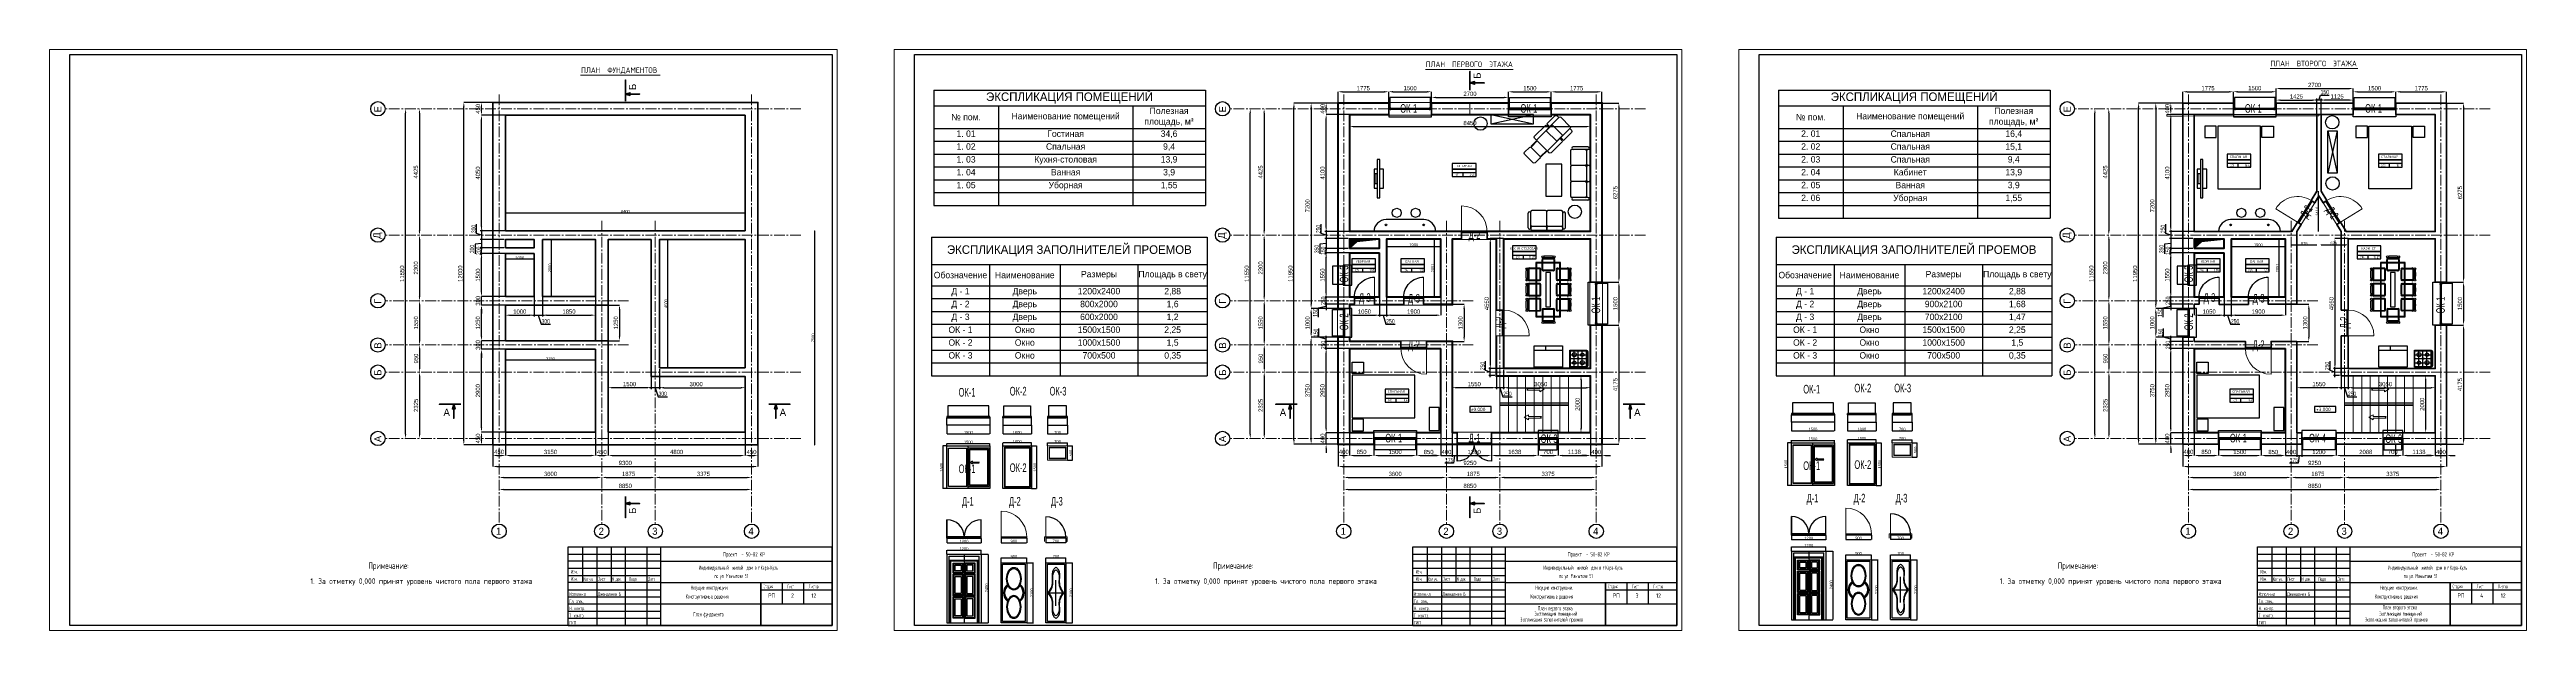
# Model space of a CAD drawing. Header units: millimetres. Extents: x 306212 to 393045, y -154783 to -111932.
# Drawn here: x 306212 to 393045, y -132283 to -111932 of the extents above; entities that cross this region are included whole.
import ezdxf
from ezdxf.enums import TextEntityAlignment as Align

# ---------------------------------------------------------------- set-up
doc = ezdxf.new("R2010")
doc.units = ezdxf.units.MM
doc.linetypes.add('CENTER2', pattern=[1.125, 0.75, -0.125, 0.125, -0.125])
for name, color, linetype in [('0 duvar', 2, 'Continuous'), ('AHSAP KAPI', 152, 'Continuous'), ('AKS', 252, 'CENTER2'), ('ANTET', 7, 'Continuous'), ('DENIZLIK', 174, 'Continuous'), ('PENCERE', 152, 'Continuous'), ('room_no', 7, 'Continuous'), ('tefris', 8, 'Continuous')]:
    doc.layers.add(name, color=color, linetype=linetype)
for name, color, linetype, lineweight in [('ahsap', 222, 'Continuous', 13), ('OLCU', 7, 'Continuous', 13), ('Pencere No', 7, 'Continuous', 13)]:
    doc.layers.add(name, color=color, linetype=linetype, lineweight=lineweight)
doc.styles.add('1', font='ARIALN.TTF', dxfattribs={"width": 0.7})
doc.styles.add('CYRILLIC', font='cyriltlc.shx')
doc.styles.add('GOST 2.304', font='CS_Gost2304.shx')
doc.styles.add('ROMANS', font='romans', dxfattribs={"width": 0.75})
doc.styles.add('SPDS', font='SPDS.shx')
doc.styles.add('TR', font='tsimplex.shx', dxfattribs={"width": 0.7})
doc.styles.add('YAZI', font='romans.shx')
doc.dimstyles.new('ISO-25', dxfattribs={"dimtxt": 100, "dimasz": 2.5, "dimexe": 1.25, "dimexo": 0.625, "dimtad": 1, "dimdec": 0, "dimtxsty": 'Standard', "dimcen": 2.5, "dimadec": 0, "dimazin": 0, "dimtfac": 1, "dimtdec": 0, "dimtmove": 0, "dimatfit": 3, "dimfxl": 0, "dimarcsym": 0})
doc.dimstyles.get("Standard").update_dxf_attribs({"dimtxt": 125, "dimasz": 60, "dimexe": 50, "dimexo": 50, "dimgap": 30, "dimtad": 1, "dimdec": 0, "dimzin": 0, "dimdsep": 46, "dimtxsty": 'TR', "dimblk": 'ARCHTICK', "dimcen": 90, "dimdle": 50, "dimclrt": 256, "dimadec": 0, "dimazin": 0, "dimtfac": 1, "dimtdec": 0, "dimtofl": 0, "dimtmove": 1, "dimatfit": 3, "dimldrblk": 'ARCHTICK', "dimfxl": 0, "dimtolj": 1, "dimtzin": 0, "dimarcsym": 0})

# ---------------------------------------------------------------- blocks, each defined once
blk = doc.blocks.new('*D460')
at = {"layer": 'ahsap', "color": 0, "lineweight": -2}
for p, q in [((321972, -126922), (321972, -126926)), ((322122, -126924), (325422, -126924)), ((325572, -126922), (325572, -126926))]:
    blk.add_line(p, q, dxfattribs=at)
at = {"layer": 'ahsap', "color": 0}
for points in [[(322122, -126899), (322122, -126949), (321972, -126924)], [(325422, -126899), (325422, -126949), (325572, -126924)]]:
    blk.add_solid(points, dxfattribs=at)
at = {"layer": 'DEFPOINTS', "color": 0}
for p in [(321972, -125782), (325572, -125782), (325572, -126924)]:
    blk.add_point(p, dxfattribs=at)
at = {"layer": 'ahsap', "color": 0, "insert": (323772, -126799), "char_height": 150, "attachment_point": 5}
blk.add_mtext('3600', dxfattribs=at)
blk = doc.blocks.new('*D461')
at = {"layer": 'ahsap', "color": 0, "lineweight": -2}
for p, q in [((325572, -126922), (325572, -126926)), ((325722, -126924), (327297, -126924)), ((327447, -126922), (327447, -126926))]:
    blk.add_line(p, q, dxfattribs=at)
at = {"layer": 'ahsap', "color": 0}
for points in [[(325722, -126899), (325722, -126949), (325572, -126924)], [(327297, -126899), (327297, -126949), (327447, -126924)]]:
    blk.add_solid(points, dxfattribs=at)
at = {"layer": 'DEFPOINTS', "color": 0}
for p in [(325572, -125782), (327447, -125782), (327447, -126924)]:
    blk.add_point(p, dxfattribs=at)
at = {"layer": 'ahsap', "color": 0, "insert": (326510, -126799), "char_height": 150, "attachment_point": 5}
blk.add_mtext('1875', dxfattribs=at)
blk = doc.blocks.new('*D462')
at = {"layer": 'ahsap', "color": 0, "lineweight": -2}
for p, q in [((327447, -126922), (327447, -126926)), ((327597, -126924), (330672, -126924)), ((330822, -126922), (330822, -126926))]:
    blk.add_line(p, q, dxfattribs=at)
at = {"layer": 'ahsap', "color": 0}
for points in [[(327597, -126899), (327597, -126949), (327447, -126924)], [(330672, -126899), (330672, -126949), (330822, -126924)]]:
    blk.add_solid(points, dxfattribs=at)
at = {"layer": 'DEFPOINTS', "color": 0}
for p in [(327447, -125782), (330822, -125782), (330822, -126924)]:
    blk.add_point(p, dxfattribs=at)
at = {"layer": 'ahsap', "color": 0, "insert": (329135, -126799), "char_height": 150, "attachment_point": 5}
blk.add_mtext('3375', dxfattribs=at)
blk = doc.blocks.new('*D463')
at = {"layer": 'ahsap', "color": 0, "lineweight": -2}
for p, q in [((325798, -120882), (326192, -120882)), ((326192, -121032), (326192, -121982)), ((325798, -122132), (326192, -122132))]:
    blk.add_line(p, q, dxfattribs=at)
at = {"layer": 'ahsap', "color": 0}
for points in [[(326167, -121032), (326217, -121032), (326192, -120882)], [(326167, -121982), (326217, -121982), (326192, -122132)]]:
    blk.add_solid(points, dxfattribs=at)
at = {"layer": 'DEFPOINTS', "color": 0}
for p in [(325797, -120882), (325797, -122132), (326192, -122132)]:
    blk.add_point(p, dxfattribs=at)
at = {"layer": 'ahsap', "color": 0, "insert": (326067, -121507), "char_height": 150, "attachment_point": 5, "rotation": 90}
blk.add_mtext('1250', dxfattribs=at)
blk = doc.blocks.new('*D464')
at = {"layer": 'ahsap', "color": 0, "lineweight": -2}
for p, q in [((319182, -114007), (319178, -114007)), ((319180, -114157), (319180, -118282)), ((319182, -118432), (319178, -118432))]:
    blk.add_line(p, q, dxfattribs=at)
at = {"layer": 'ahsap', "color": 0}
for points in [[(319155, -114157), (319205, -114157), (319180, -114007)], [(319155, -118282), (319205, -118282), (319180, -118432)]]:
    blk.add_solid(points, dxfattribs=at)
at = {"layer": 'DEFPOINTS', "color": 0}
for p in [(321747, -114007), (319180, -118432), (321747, -118432)]:
    blk.add_point(p, dxfattribs=at)
at = {"layer": 'ahsap', "color": 0, "insert": (319055, -116220), "char_height": 150, "attachment_point": 5, "rotation": 90}
blk.add_mtext('4425', dxfattribs=at)
blk = doc.blocks.new('*D465')
at = {"layer": 'ahsap', "color": 0, "lineweight": -2}
for p, q in [((319184, -118432), (319180, -118432)), ((319182, -118582), (319182, -120582)), ((319184, -120732), (319180, -120732))]:
    blk.add_line(p, q, dxfattribs=at)
at = {"layer": 'ahsap', "color": 0}
for points in [[(319157, -118582), (319207, -118582), (319182, -118432)], [(319157, -120582), (319207, -120582), (319182, -120732)]]:
    blk.add_solid(points, dxfattribs=at)
at = {"layer": 'DEFPOINTS', "color": 0}
for p in [(321747, -118432), (319182, -120732), (321747, -120732)]:
    blk.add_point(p, dxfattribs=at)
at = {"layer": 'ahsap', "color": 0, "insert": (319057, -119582), "char_height": 150, "attachment_point": 5, "rotation": 90}
blk.add_mtext('2300', dxfattribs=at)
blk = doc.blocks.new('*D466')
at = {"layer": 'ahsap', "color": 0, "lineweight": -2}
for p, q in [((319186, -120732), (319182, -120732)), ((319184, -120882), (319184, -122132)), ((319186, -122282), (319182, -122282))]:
    blk.add_line(p, q, dxfattribs=at)
at = {"layer": 'ahsap', "color": 0}
for points in [[(319159, -120882), (319209, -120882), (319184, -120732)], [(319159, -122132), (319209, -122132), (319184, -122282)]]:
    blk.add_solid(points, dxfattribs=at)
at = {"layer": 'DEFPOINTS', "color": 0}
for p in [(321747, -120732), (319184, -122282), (321747, -122282)]:
    blk.add_point(p, dxfattribs=at)
at = {"layer": 'ahsap', "color": 0, "insert": (319059, -121507), "char_height": 150, "attachment_point": 5, "rotation": 90}
blk.add_mtext('1550', dxfattribs=at)
blk = doc.blocks.new('*D467')
at = {"layer": 'ahsap', "color": 0, "lineweight": -2}
for p, q in [((319188, -122282), (319184, -122282)), ((319186, -122432), (319186, -123082)), ((319188, -123232), (319184, -123232))]:
    blk.add_line(p, q, dxfattribs=at)
at = {"layer": 'ahsap', "color": 0}
for points in [[(319161, -122432), (319211, -122432), (319186, -122282)], [(319161, -123082), (319211, -123082), (319186, -123232)]]:
    blk.add_solid(points, dxfattribs=at)
at = {"layer": 'DEFPOINTS', "color": 0}
for p in [(321747, -122282), (319186, -123232), (321747, -123232)]:
    blk.add_point(p, dxfattribs=at)
at = {"layer": 'ahsap', "color": 0, "insert": (319061, -122757), "char_height": 150, "attachment_point": 5, "rotation": 90}
blk.add_mtext('950', dxfattribs=at)
blk = doc.blocks.new('*D468')
at = {"layer": 'ahsap', "color": 0, "lineweight": -2}
for p, q in [((319186, -123232), (319183, -123232)), ((319184, -123382), (319184, -125407)), ((319186, -125557), (319183, -125557))]:
    blk.add_line(p, q, dxfattribs=at)
at = {"layer": 'ahsap', "color": 0}
for points in [[(319159, -123382), (319209, -123382), (319184, -123232)], [(319159, -125407), (319209, -125407), (319184, -125557)]]:
    blk.add_solid(points, dxfattribs=at)
at = {"layer": 'DEFPOINTS', "color": 0}
for p in [(321747, -123232), (319184, -125557), (321747, -125557)]:
    blk.add_point(p, dxfattribs=at)
at = {"layer": 'ahsap', "color": 0, "insert": (319059, -124395), "char_height": 150, "attachment_point": 5, "rotation": 90}
blk.add_mtext('2325', dxfattribs=at)
blk = doc.blocks.new('*D469')
at = {"layer": 'ahsap', "color": 0, "lineweight": -2}
for p, q in [((322197, -125332), (321354, -125332)), ((322197, -125782), (321354, -125782)), ((321355, -125632), (321355, -125482))]:
    blk.add_line(p, q, dxfattribs=at)
at = {"layer": 'ahsap', "color": 0}
for points in [[(321330, -125482), (321380, -125482), (321355, -125332)], [(321330, -125632), (321380, -125632), (321355, -125782)]]:
    blk.add_solid(points, dxfattribs=at)
at = {"layer": 'DEFPOINTS', "color": 0}
for p in [(321355, -125332), (322197, -125332), (322197, -125782)]:
    blk.add_point(p, dxfattribs=at)
at = {"layer": 'ahsap', "color": 0, "insert": (321230, -125557), "char_height": 150, "attachment_point": 5, "rotation": 90}
blk.add_mtext('450', dxfattribs=at)
blk = doc.blocks.new('*D470')
at = {"layer": 'ahsap', "color": 0, "lineweight": -2}
for p, q in [((322197, -122432), (321354, -122432)), ((321355, -125182), (321355, -122582)), ((322197, -125332), (321354, -125332))]:
    blk.add_line(p, q, dxfattribs=at)
at = {"layer": 'ahsap', "color": 0}
for points in [[(321330, -122582), (321380, -122582), (321355, -122432)], [(321330, -125182), (321380, -125182), (321355, -125332)]]:
    blk.add_solid(points, dxfattribs=at)
at = {"layer": 'DEFPOINTS', "color": 0}
for p in [(321355, -122432), (322197, -122432), (322197, -125332)]:
    blk.add_point(p, dxfattribs=at)
at = {"layer": 'ahsap', "color": 0, "insert": (321230, -123882), "char_height": 150, "attachment_point": 5, "rotation": 90}
blk.add_mtext('2900', dxfattribs=at)
blk = doc.blocks.new('*D471')
at = {"layer": 'ahsap', "color": 0, "lineweight": -2}
for p, q in [((321354, -122132), (321354, -122132)), ((321354, -122432), (321354, -122432)), ((321355, -121982), (321355, -121832)), ((321355, -122432), (321355, -122132)), ((321355, -122582), (321355, -122732))]:
    blk.add_line(p, q, dxfattribs=at)
at = {"layer": 'ahsap', "color": 0}
for points in [[(321330, -121982), (321380, -121982), (321355, -122132)], [(321330, -122582), (321380, -122582), (321355, -122432)]]:
    blk.add_solid(points, dxfattribs=at)
at = {"layer": 'DEFPOINTS', "color": 0}
for p in [(321355, -122132), (321355, -122132), (321355, -122432)]:
    blk.add_point(p, dxfattribs=at)
at = {"layer": 'ahsap', "color": 0, "insert": (321230, -122282), "char_height": 150, "attachment_point": 5, "rotation": 90}
blk.add_mtext('300', dxfattribs=at)
blk = doc.blocks.new('*D472')
at = {"layer": 'ahsap', "color": 0, "lineweight": -2}
for p, q in [((322197, -120882), (321354, -120882)), ((321355, -121982), (321355, -121032)), ((322197, -122132), (321354, -122132))]:
    blk.add_line(p, q, dxfattribs=at)
at = {"layer": 'ahsap', "color": 0}
for points in [[(321330, -121032), (321380, -121032), (321355, -120882)], [(321330, -121982), (321380, -121982), (321355, -122132)]]:
    blk.add_solid(points, dxfattribs=at)
at = {"layer": 'DEFPOINTS', "color": 0}
for p in [(321355, -120882), (322197, -120882), (322197, -122132)]:
    blk.add_point(p, dxfattribs=at)
at = {"layer": 'ahsap', "color": 0, "insert": (321230, -121507), "char_height": 150, "attachment_point": 5, "rotation": 90}
blk.add_mtext('1250', dxfattribs=at)
blk = doc.blocks.new('*D473')
at = {"layer": 'ahsap', "color": 0, "lineweight": -2}
for p, q in [((321357, -120582), (321353, -120582)), ((321355, -120432), (321355, -120282)), ((321355, -120882), (321355, -120582)), ((321357, -120882), (321353, -120882)), ((321355, -121032), (321355, -121182))]:
    blk.add_line(p, q, dxfattribs=at)
at = {"layer": 'ahsap', "color": 0}
for points in [[(321330, -120432), (321380, -120432), (321355, -120582)], [(321330, -121032), (321380, -121032), (321355, -120882)]]:
    blk.add_solid(points, dxfattribs=at)
at = {"layer": 'DEFPOINTS', "color": 0}
for p in [(321355, -120582), (322197, -120582), (322197, -120882)]:
    blk.add_point(p, dxfattribs=at)
at = {"layer": 'ahsap', "color": 0, "insert": (321230, -120732), "char_height": 150, "attachment_point": 5, "rotation": 90}
blk.add_mtext('300', dxfattribs=at)
blk = doc.blocks.new('*D474')
at = {"layer": 'ahsap', "color": 0, "lineweight": -2}
for p, q in [((322197, -119082), (321354, -119082)), ((321355, -120432), (321355, -119232)), ((322197, -120582), (321354, -120582))]:
    blk.add_line(p, q, dxfattribs=at)
at = {"layer": 'ahsap', "color": 0}
for points in [[(321330, -119232), (321380, -119232), (321355, -119082)], [(321330, -120432), (321380, -120432), (321355, -120582)]]:
    blk.add_solid(points, dxfattribs=at)
at = {"layer": 'DEFPOINTS', "color": 0}
for p in [(321355, -119082), (322197, -119082), (322197, -120582)]:
    blk.add_point(p, dxfattribs=at)
at = {"layer": 'ahsap', "color": 0, "insert": (321230, -119832), "char_height": 150, "attachment_point": 5, "rotation": 90}
blk.add_mtext('1500', dxfattribs=at)
blk = doc.blocks.new('_ArchTick')
at = {"color": 0, "linetype": 'ByBlock', "const_width": 0.15}
blk.add_lwpolyline([(-0.5, -0.5), (0.5, 0.5)], dxfattribs=at)
blk = doc.blocks.new('*D475')
at = {"layer": 'DEFPOINTS', "color": 0}
for p in [(321355, -118882), (322197, -118882), (322197, -119082)]:
    blk.add_point(p, dxfattribs=at)
at = {"layer": 'OLCU', "color": 0, "lineweight": -2}
for p, q in [((322147, -118882), (321305, -118882)), ((321355, -119132), (321355, -118832)), ((322147, -119082), (321305, -119082))]:
    blk.add_line(p, q, dxfattribs=at)
at = {"layer": 'OLCU', "color": 0, "lineweight": -2, "xscale": 60, "yscale": 60, "zscale": 60}
for p, rotation in [((321355, -118882), 90), ((321355, -119082), 270)]:
    blk.add_blockref('_ArchTick', p, dxfattribs=dict(at, rotation=rotation))
at = {"layer": 'OLCU', "insert": (321250, -118982), "char_height": 150, "attachment_point": 5, "rotation": 90, "style": 'TR'}
blk.add_mtext('\\A1;200', dxfattribs=at)
blk = doc.blocks.new('*D476')
at = {"layer": 'DEFPOINTS', "color": 0}
for p in [(321355, -118882), (322197, -118582), (322197, -118882)]:
    blk.add_point(p, dxfattribs=at)
at = {"layer": 'OLCU', "color": 0, "lineweight": -2}
for p, q in [((321355, -118732), (321127, -118753)), ((321127, -118753), (321127, -119083)), ((322147, -118582), (321305, -118582)), ((322147, -118882), (321305, -118882)), ((321355, -118532), (321355, -118932))]:
    blk.add_line(p, q, dxfattribs=at)
at = {"layer": 'OLCU', "color": 0, "lineweight": -2, "xscale": 60, "yscale": 60, "zscale": 60}
for p, rotation in [((321355, -118582), 90), ((321355, -118882), 270)]:
    blk.add_blockref('_ArchTick', p, dxfattribs=dict(at, rotation=rotation))
at = {"layer": 'OLCU', "insert": (321022, -118918), "char_height": 150, "attachment_point": 5, "rotation": 90, "style": 'TR'}
blk.add_mtext('\\A1;300', dxfattribs=at)
blk = doc.blocks.new('*D477')
at = {"layer": 'DEFPOINTS', "color": 0}
for p in [(321355, -118582), (322197, -118282), (322197, -118582)]:
    blk.add_point(p, dxfattribs=at)
at = {"layer": 'OLCU', "color": 0, "lineweight": -2}
for p, q in [((321185, -118381), (321185, -118051)), ((321355, -118432), (321185, -118381)), ((322147, -118282), (321305, -118282)), ((322147, -118582), (321305, -118582)), ((321355, -118232), (321355, -118632))]:
    blk.add_line(p, q, dxfattribs=at)
at = {"layer": 'OLCU', "color": 0, "lineweight": -2, "xscale": 60, "yscale": 60, "zscale": 60}
for p, rotation in [((321355, -118282), 90), ((321355, -118582), 270)]:
    blk.add_blockref('_ArchTick', p, dxfattribs=dict(at, rotation=rotation))
at = {"layer": 'OLCU', "insert": (321080, -118216), "char_height": 150, "attachment_point": 5, "rotation": 90, "style": 'TR'}
blk.add_mtext('\\A1;300', dxfattribs=at)
blk = doc.blocks.new('*D478')
at = {"layer": 'ahsap', "color": 0, "lineweight": -2}
for p, q in [((322197, -114232), (321354, -114232)), ((321355, -118132), (321355, -114382)), ((322197, -118282), (321354, -118282))]:
    blk.add_line(p, q, dxfattribs=at)
at = {"layer": 'ahsap', "color": 0}
for points in [[(321330, -114382), (321380, -114382), (321355, -114232)], [(321330, -118132), (321380, -118132), (321355, -118282)]]:
    blk.add_solid(points, dxfattribs=at)
at = {"layer": 'DEFPOINTS', "color": 0}
for p in [(321355, -114232), (322197, -114232), (322197, -118282)]:
    blk.add_point(p, dxfattribs=at)
at = {"layer": 'ahsap', "color": 0, "insert": (321230, -116257), "char_height": 150, "attachment_point": 5, "rotation": 90}
blk.add_mtext('4050', dxfattribs=at)
blk = doc.blocks.new('*D479')
at = {"layer": 'ahsap', "color": 0, "lineweight": -2}
for p, q in [((322197, -113782), (321354, -113782)), ((321354, -114082), (321354, -113932)), ((322197, -114232), (321354, -114232))]:
    blk.add_line(p, q, dxfattribs=at)
at = {"layer": 'ahsap', "color": 0}
for points in [[(321329, -113932), (321379, -113932), (321354, -113782)], [(321329, -114082), (321379, -114082), (321354, -114232)]]:
    blk.add_solid(points, dxfattribs=at)
at = {"layer": 'DEFPOINTS', "color": 0}
for p in [(321354, -113782), (322197, -113782), (322197, -114232)]:
    blk.add_point(p, dxfattribs=at)
at = {"layer": 'ahsap', "color": 0, "insert": (321229, -114007), "char_height": 150, "attachment_point": 5, "rotation": 90}
blk.add_mtext('450', dxfattribs=at)
blk = doc.blocks.new('*D480')
at = {"layer": 'ahsap', "color": 0, "lineweight": -2}
for p, q in [((321747, -125783), (321747, -126154)), ((322197, -125333), (322197, -126154)), ((321897, -126154), (322047, -126154))]:
    blk.add_line(p, q, dxfattribs=at)
at = {"layer": 'ahsap', "color": 0}
for points in [[(321897, -126129), (321897, -126179), (321747, -126154)], [(322047, -126129), (322047, -126179), (322197, -126154)]]:
    blk.add_solid(points, dxfattribs=at)
at = {"layer": 'DEFPOINTS', "color": 0}
for p in [(321747, -125782), (322197, -125332), (322197, -126154)]:
    blk.add_point(p, dxfattribs=at)
at = {"layer": 'ahsap', "color": 0, "insert": (321972, -126029), "char_height": 150, "attachment_point": 5}
blk.add_mtext('450', dxfattribs=at)
blk = doc.blocks.new('*D481')
at = {"layer": 'ahsap', "color": 0, "lineweight": -2}
for p, q in [((322197, -125783), (322197, -126156)), ((325347, -125783), (325347, -126156)), ((322347, -126155), (325197, -126155))]:
    blk.add_line(p, q, dxfattribs=at)
at = {"layer": 'ahsap', "color": 0}
for points in [[(322347, -126130), (322347, -126180), (322197, -126155)], [(325197, -126130), (325197, -126180), (325347, -126155)]]:
    blk.add_solid(points, dxfattribs=at)
at = {"layer": 'DEFPOINTS', "color": 0}
for p in [(322197, -125782), (325347, -125782), (325347, -126155)]:
    blk.add_point(p, dxfattribs=at)
at = {"layer": 'ahsap', "color": 0, "insert": (323772, -126030), "char_height": 150, "attachment_point": 5}
blk.add_mtext('3150', dxfattribs=at)
blk = doc.blocks.new('*D482')
at = {"layer": 'ahsap', "color": 0, "lineweight": -2}
for p, q in [((325347, -125333), (325347, -126157)), ((325797, -125333), (325797, -126157)), ((325497, -126157), (325647, -126157))]:
    blk.add_line(p, q, dxfattribs=at)
at = {"layer": 'ahsap', "color": 0}
for points in [[(325497, -126132), (325497, -126182), (325347, -126157)], [(325647, -126132), (325647, -126182), (325797, -126157)]]:
    blk.add_solid(points, dxfattribs=at)
at = {"layer": 'DEFPOINTS', "color": 0}
for p in [(325347, -125332), (325797, -125332), (325797, -126157)]:
    blk.add_point(p, dxfattribs=at)
at = {"layer": 'ahsap', "color": 0, "insert": (325572, -126032), "char_height": 150, "attachment_point": 5}
blk.add_mtext('450', dxfattribs=at)
blk = doc.blocks.new('*D483')
at = {"layer": 'ahsap', "color": 0, "lineweight": -2}
for p, q in [((325797, -125333), (325797, -126156)), ((330597, -125333), (330597, -126156)), ((325947, -126156), (330447, -126156))]:
    blk.add_line(p, q, dxfattribs=at)
at = {"layer": 'ahsap', "color": 0}
for points in [[(325947, -126131), (325947, -126181), (325797, -126156)], [(330447, -126131), (330447, -126181), (330597, -126156)]]:
    blk.add_solid(points, dxfattribs=at)
at = {"layer": 'DEFPOINTS', "color": 0}
for p in [(325797, -125332), (330597, -125332), (330597, -126156)]:
    blk.add_point(p, dxfattribs=at)
at = {"layer": 'ahsap', "color": 0, "insert": (328197, -126031), "char_height": 150, "attachment_point": 5}
blk.add_mtext('4800', dxfattribs=at)
blk = doc.blocks.new('*D484')
at = {"layer": 'ahsap', "color": 0, "lineweight": -2}
for p, q in [((330597, -125333), (330597, -126158)), ((331047, -125783), (331047, -126158)), ((330747, -126157), (330897, -126157))]:
    blk.add_line(p, q, dxfattribs=at)
at = {"layer": 'ahsap', "color": 0}
for points in [[(330747, -126132), (330747, -126182), (330597, -126157)], [(330897, -126132), (330897, -126182), (331047, -126157)]]:
    blk.add_solid(points, dxfattribs=at)
at = {"layer": 'DEFPOINTS', "color": 0}
for p in [(330597, -125332), (331047, -125782), (331047, -126157)]:
    blk.add_point(p, dxfattribs=at)
at = {"layer": 'ahsap', "color": 0, "insert": (330822, -126032), "char_height": 150, "attachment_point": 5}
blk.add_mtext('450', dxfattribs=at)
blk = doc.blocks.new('*D485')
at = {"layer": 'ahsap', "color": 0, "lineweight": -2}
for p, q in [((321747, -125784), (321747, -126540)), ((331047, -125784), (331047, -126540)), ((321897, -126540), (330897, -126540))]:
    blk.add_line(p, q, dxfattribs=at)
at = {"layer": 'ahsap', "color": 0}
for points in [[(321897, -126515), (321897, -126565), (321747, -126540)], [(330897, -126515), (330897, -126565), (331047, -126540)]]:
    blk.add_solid(points, dxfattribs=at)
at = {"layer": 'DEFPOINTS', "color": 0}
for p in [(321747, -125783), (331047, -125783), (331047, -126540)]:
    blk.add_point(p, dxfattribs=at)
at = {"layer": 'ahsap', "color": 0, "insert": (326397, -126415), "char_height": 150, "attachment_point": 5}
blk.add_mtext('9300', dxfattribs=at)
blk = doc.blocks.new('*D486')
at = {"layer": 'ahsap', "color": 0, "lineweight": -2}
for p, q in [((325797, -123383), (325797, -123778)), ((327147, -123778), (325947, -123778)), ((327297, -123383), (327297, -123778))]:
    blk.add_line(p, q, dxfattribs=at)
at = {"layer": 'ahsap', "color": 0}
for points in [[(325947, -123753), (325947, -123803), (325797, -123778)], [(327147, -123753), (327147, -123803), (327297, -123778)]]:
    blk.add_solid(points, dxfattribs=at)
at = {"layer": 'DEFPOINTS', "color": 0}
for p in [(325797, -123382), (325797, -123778), (327297, -123382)]:
    blk.add_point(p, dxfattribs=at)
at = {"layer": 'ahsap', "color": 0, "insert": (326547, -123653), "char_height": 150, "attachment_point": 5}
blk.add_mtext('1500', dxfattribs=at)
blk = doc.blocks.new('*D487')
at = {"layer": 'ahsap', "color": 0, "lineweight": -2}
for p, q in [((327597, -123383), (327597, -123778)), ((327747, -123778), (330447, -123778)), ((330597, -123383), (330597, -123778))]:
    blk.add_line(p, q, dxfattribs=at)
at = {"layer": 'ahsap', "color": 0}
for points in [[(327747, -123753), (327747, -123803), (327597, -123778)], [(330447, -123753), (330447, -123803), (330597, -123778)]]:
    blk.add_solid(points, dxfattribs=at)
at = {"layer": 'DEFPOINTS', "color": 0}
for p in [(327597, -123382), (330597, -123382), (330597, -123778)]:
    blk.add_point(p, dxfattribs=at)
at = {"layer": 'ahsap', "color": 0, "insert": (328880, -123653), "char_height": 150, "attachment_point": 5}
blk.add_mtext('3000', dxfattribs=at)
blk = doc.blocks.new('*D488')
at = {"layer": 'DEFPOINTS', "color": 0}
for p in [(323197, -120582), (323497, -120582), (323497, -121238)]:
    blk.add_point(p, dxfattribs=at)
at = {"layer": 'OLCU', "color": 0, "lineweight": -2}
for p, q in [((323197, -120632), (323197, -121288)), ((323497, -120632), (323497, -121288)), ((323147, -121238), (323547, -121238)), ((323347, -121238), (323443, -121558)), ((323443, -121558), (323773, -121558))]:
    blk.add_line(p, q, dxfattribs=at)
at = {"layer": 'OLCU', "color": 0, "lineweight": -2, "xscale": 60, "yscale": 60, "zscale": 60, "rotation": 180}
blk.add_blockref('_ArchTick', (323197, -121238), dxfattribs=at)
at = {"layer": 'OLCU', "color": 0, "lineweight": -2, "xscale": 60, "yscale": 60, "zscale": 60}
blk.add_blockref('_ArchTick', (323497, -121238), dxfattribs=at)
at = {"layer": 'OLCU', "insert": (323608, -121453), "char_height": 150, "attachment_point": 5, "style": 'TR'}
blk.add_mtext('\\A1;300', dxfattribs=at)
blk = doc.blocks.new('*D489')
at = {"layer": 'ahsap', "color": 0, "lineweight": -2}
for p, q in [((323197, -120583), (323197, -121239)), ((322197, -120883), (322197, -121239)), ((322347, -121238), (323047, -121238))]:
    blk.add_line(p, q, dxfattribs=at)
at = {"layer": 'ahsap', "color": 0}
for points in [[(322347, -121213), (322347, -121263), (322197, -121238)], [(323047, -121213), (323047, -121263), (323197, -121238)]]:
    blk.add_solid(points, dxfattribs=at)
at = {"layer": 'DEFPOINTS', "color": 0}
for p in [(323197, -120582), (322197, -120882), (323197, -121238)]:
    blk.add_point(p, dxfattribs=at)
at = {"layer": 'ahsap', "color": 0, "insert": (322697, -121113), "char_height": 150, "attachment_point": 5}
blk.add_mtext('1000', dxfattribs=at)
blk = doc.blocks.new('*D490')
at = {"layer": 'ahsap', "color": 0, "lineweight": -2}
for p, q in [((323497, -120583), (323497, -121239)), ((325347, -120583), (325347, -121239)), ((323647, -121238), (325197, -121238))]:
    blk.add_line(p, q, dxfattribs=at)
at = {"layer": 'ahsap', "color": 0}
for points in [[(323647, -121213), (323647, -121263), (323497, -121238)], [(325197, -121213), (325197, -121263), (325347, -121238)]]:
    blk.add_solid(points, dxfattribs=at)
at = {"layer": 'DEFPOINTS', "color": 0}
for p in [(323497, -120582), (325347, -120582), (325347, -121238)]:
    blk.add_point(p, dxfattribs=at)
at = {"layer": 'ahsap', "color": 0, "insert": (324422, -121113), "char_height": 150, "attachment_point": 5}
blk.add_mtext('1850', dxfattribs=at)
blk = doc.blocks.new('*D491')
at = {"layer": 'DEFPOINTS', "color": 0}
for p in [(327297, -123082), (327597, -123082), (327297, -123778)]:
    blk.add_point(p, dxfattribs=at)
at = {"layer": 'OLCU', "color": 0, "lineweight": -2}
for p, q in [((327297, -123132), (327297, -123828)), ((327597, -123132), (327597, -123828)), ((327647, -123778), (327247, -123778)), ((327447, -123778), (327543, -124098)), ((327543, -124098), (327873, -124098))]:
    blk.add_line(p, q, dxfattribs=at)
at = {"layer": 'OLCU', "color": 0, "lineweight": -2, "xscale": 60, "yscale": 60, "zscale": 60, "rotation": 180}
blk.add_blockref('_ArchTick', (327297, -123778), dxfattribs=at)
at = {"layer": 'OLCU', "color": 0, "lineweight": -2, "xscale": 60, "yscale": 60, "zscale": 60}
blk.add_blockref('_ArchTick', (327597, -123778), dxfattribs=at)
at = {"layer": 'OLCU', "insert": (327708, -123993), "char_height": 150, "attachment_point": 5, "style": 'TR'}
blk.add_mtext('\\A1;300', dxfattribs=at)
blk = doc.blocks.new('*D492')
at = {"layer": 'ahsap', "color": 0, "lineweight": -2}
for p, q in [((321747, -113782), (320735, -113782)), ((320735, -125632), (320735, -113932)), ((321747, -125782), (320735, -125782))]:
    blk.add_line(p, q, dxfattribs=at)
at = {"layer": 'ahsap', "color": 0}
for points in [[(320710, -113932), (320760, -113932), (320735, -113782)], [(320710, -125632), (320760, -125632), (320735, -125782)]]:
    blk.add_solid(points, dxfattribs=at)
at = {"layer": 'DEFPOINTS', "color": 0}
for p in [(320735, -113782), (321747, -113782), (321747, -125782)]:
    blk.add_point(p, dxfattribs=at)
at = {"layer": 'ahsap', "color": 0, "insert": (320610, -119782), "char_height": 150, "attachment_point": 5, "rotation": 90}
blk.add_mtext('12000', dxfattribs=at)
blk = doc.blocks.new('*D493')
at = {"layer": 'ahsap', "color": 0, "lineweight": -2}
for p, q in [((321972, -127342), (321972, -127346)), ((322122, -127344), (330672, -127344)), ((330822, -127342), (330822, -127346))]:
    blk.add_line(p, q, dxfattribs=at)
at = {"layer": 'ahsap', "color": 0}
for points in [[(322122, -127319), (322122, -127369), (321972, -127344)], [(330672, -127319), (330672, -127369), (330822, -127344)]]:
    blk.add_solid(points, dxfattribs=at)
at = {"layer": 'DEFPOINTS', "color": 0}
for p in [(321972, -126926), (330822, -126922), (330822, -127344)]:
    blk.add_point(p, dxfattribs=at)
at = {"layer": 'ahsap', "color": 0, "insert": (326397, -127219), "char_height": 150, "attachment_point": 5}
blk.add_mtext('8850', dxfattribs=at)
blk = doc.blocks.new('*D494')
at = {"layer": 'ahsap', "color": 0, "lineweight": -2}
for p, q in [((318696, -114007), (318692, -114007)), ((318694, -125407), (318694, -114157)), ((318696, -125557), (318692, -125557))]:
    blk.add_line(p, q, dxfattribs=at)
at = {"layer": 'ahsap', "color": 0}
for points in [[(318669, -114157), (318719, -114157), (318694, -114007)], [(318669, -125407), (318719, -125407), (318694, -125557)]]:
    blk.add_solid(points, dxfattribs=at)
at = {"layer": 'DEFPOINTS', "color": 0}
for p in [(318694, -114007), (319186, -114007), (319186, -125557)]:
    blk.add_point(p, dxfattribs=at)
at = {"layer": 'ahsap', "color": 0, "insert": (318569, -119782), "char_height": 150, "attachment_point": 5, "rotation": 90}
blk.add_mtext('11550', dxfattribs=at)
blk = doc.blocks.new('*D500')
at = {"layer": 'ahsap', "color": 0, "lineweight": -2}
for p, q in [((351584, -126922), (351584, -126926)), ((351734, -126924), (355034, -126924)), ((355184, -126922), (355184, -126926))]:
    blk.add_line(p, q, dxfattribs=at)
at = {"layer": 'ahsap', "color": 0}
for points in [[(351734, -126899), (351734, -126949), (351584, -126924)], [(355034, -126899), (355034, -126949), (355184, -126924)]]:
    blk.add_solid(points, dxfattribs=at)
at = {"layer": 'DEFPOINTS', "color": 0}
for p in [(351584, -125782), (355184, -125782), (355184, -126924)]:
    blk.add_point(p, dxfattribs=at)
at = {"layer": 'ahsap', "color": 0, "insert": (353384, -126799), "char_height": 150, "attachment_point": 5}
blk.add_mtext('3600', dxfattribs=at)
blk = doc.blocks.new('*D501')
at = {"layer": 'ahsap', "color": 0, "lineweight": -2}
for p, q in [((355184, -126922), (355184, -126926)), ((355334, -126924), (356909, -126924)), ((357059, -126922), (357059, -126926))]:
    blk.add_line(p, q, dxfattribs=at)
at = {"layer": 'ahsap', "color": 0}
for points in [[(355334, -126899), (355334, -126949), (355184, -126924)], [(356909, -126899), (356909, -126949), (357059, -126924)]]:
    blk.add_solid(points, dxfattribs=at)
at = {"layer": 'DEFPOINTS', "color": 0}
for p in [(355184, -125782), (357059, -125782), (357059, -126924)]:
    blk.add_point(p, dxfattribs=at)
at = {"layer": 'ahsap', "color": 0, "insert": (356121, -126799), "char_height": 150, "attachment_point": 5}
blk.add_mtext('1875', dxfattribs=at)
blk = doc.blocks.new('*D502')
at = {"layer": 'ahsap', "color": 0, "lineweight": -2}
for p, q in [((357059, -126922), (357059, -126926)), ((357209, -126924), (360284, -126924)), ((360434, -126922), (360434, -126926))]:
    blk.add_line(p, q, dxfattribs=at)
at = {"layer": 'ahsap', "color": 0}
for points in [[(357209, -126899), (357209, -126949), (357059, -126924)], [(360284, -126899), (360284, -126949), (360434, -126924)]]:
    blk.add_solid(points, dxfattribs=at)
at = {"layer": 'DEFPOINTS', "color": 0}
for p in [(357059, -125782), (360434, -125782), (360434, -126924)]:
    blk.add_point(p, dxfattribs=at)
at = {"layer": 'ahsap', "color": 0, "insert": (358746, -126799), "char_height": 150, "attachment_point": 5}
blk.add_mtext('3375', dxfattribs=at)
blk = doc.blocks.new('*D503')
at = {"layer": 'ahsap', "color": 0, "lineweight": -2}
for p, q in [((355384, -120857), (355803, -120857)), ((355803, -121007), (355803, -122007)), ((355384, -122157), (355803, -122157))]:
    blk.add_line(p, q, dxfattribs=at)
at = {"layer": 'ahsap', "color": 0}
for points in [[(355778, -121007), (355828, -121007), (355803, -120857)], [(355778, -122007), (355828, -122007), (355803, -122157)]]:
    blk.add_solid(points, dxfattribs=at)
at = {"layer": 'DEFPOINTS', "color": 0}
for p in [(355384, -120857), (355384, -122157), (355803, -122157)]:
    blk.add_point(p, dxfattribs=at)
at = {"layer": 'ahsap', "color": 0, "insert": (355678, -121507), "char_height": 150, "attachment_point": 5, "rotation": 90}
blk.add_mtext('1300', dxfattribs=at)
blk = doc.blocks.new('*D495')
at = {"layer": 'ahsap', "color": 0, "lineweight": -2}
for p, q in [((348793, -114007), (348789, -114007)), ((348791, -114157), (348791, -118282)), ((348793, -118432), (348789, -118432))]:
    blk.add_line(p, q, dxfattribs=at)
at = {"layer": 'ahsap', "color": 0}
for points in [[(348766, -114157), (348816, -114157), (348791, -114007)], [(348766, -118282), (348816, -118282), (348791, -118432)]]:
    blk.add_solid(points, dxfattribs=at)
at = {"layer": 'DEFPOINTS', "color": 0}
for p in [(351359, -114007), (348791, -118432), (351359, -118432)]:
    blk.add_point(p, dxfattribs=at)
at = {"layer": 'ahsap', "color": 0, "insert": (348666, -116220), "char_height": 150, "attachment_point": 5, "rotation": 90}
blk.add_mtext('4425', dxfattribs=at)
blk = doc.blocks.new('*D504')
at = {"layer": 'ahsap', "color": 0, "lineweight": -2}
for p, q in [((348795, -118432), (348791, -118432)), ((348793, -118582), (348793, -120582)), ((348795, -120732), (348791, -120732))]:
    blk.add_line(p, q, dxfattribs=at)
at = {"layer": 'ahsap', "color": 0}
for points in [[(348768, -118582), (348818, -118582), (348793, -118432)], [(348768, -120582), (348818, -120582), (348793, -120732)]]:
    blk.add_solid(points, dxfattribs=at)
at = {"layer": 'DEFPOINTS', "color": 0}
for p in [(351359, -118432), (348793, -120732), (351359, -120732)]:
    blk.add_point(p, dxfattribs=at)
at = {"layer": 'ahsap', "color": 0, "insert": (348668, -119582), "char_height": 150, "attachment_point": 5, "rotation": 90}
blk.add_mtext('2300', dxfattribs=at)
blk = doc.blocks.new('*D505')
at = {"layer": 'ahsap', "color": 0, "lineweight": -2}
for p, q in [((348797, -120732), (348793, -120732)), ((348795, -120882), (348795, -122132)), ((348797, -122282), (348793, -122282))]:
    blk.add_line(p, q, dxfattribs=at)
at = {"layer": 'ahsap', "color": 0}
for points in [[(348770, -120882), (348820, -120882), (348795, -120732)], [(348770, -122132), (348820, -122132), (348795, -122282)]]:
    blk.add_solid(points, dxfattribs=at)
at = {"layer": 'DEFPOINTS', "color": 0}
for p in [(351359, -120732), (348795, -122282), (351359, -122282)]:
    blk.add_point(p, dxfattribs=at)
at = {"layer": 'ahsap', "color": 0, "insert": (348670, -121507), "char_height": 150, "attachment_point": 5, "rotation": 90}
blk.add_mtext('1550', dxfattribs=at)
blk = doc.blocks.new('*D506')
at = {"layer": 'ahsap', "color": 0, "lineweight": -2}
for p, q in [((348799, -122282), (348795, -122282)), ((348797, -122432), (348797, -123082)), ((348799, -123232), (348795, -123232))]:
    blk.add_line(p, q, dxfattribs=at)
at = {"layer": 'ahsap', "color": 0}
for points in [[(348772, -122432), (348822, -122432), (348797, -122282)], [(348772, -123082), (348822, -123082), (348797, -123232)]]:
    blk.add_solid(points, dxfattribs=at)
at = {"layer": 'DEFPOINTS', "color": 0}
for p in [(351359, -122282), (348797, -123232), (351359, -123232)]:
    blk.add_point(p, dxfattribs=at)
at = {"layer": 'ahsap', "color": 0, "insert": (348672, -122757), "char_height": 150, "attachment_point": 5, "rotation": 90}
blk.add_mtext('950', dxfattribs=at)
blk = doc.blocks.new('*D507')
at = {"layer": 'ahsap', "color": 0, "lineweight": -2}
for p, q in [((348797, -123232), (348794, -123232)), ((348795, -123382), (348795, -125407)), ((348797, -125557), (348794, -125557))]:
    blk.add_line(p, q, dxfattribs=at)
at = {"layer": 'ahsap', "color": 0}
for points in [[(348770, -123382), (348820, -123382), (348795, -123232)], [(348770, -125407), (348820, -125407), (348795, -125557)]]:
    blk.add_solid(points, dxfattribs=at)
at = {"layer": 'DEFPOINTS', "color": 0}
for p in [(351359, -123232), (348795, -125557), (351359, -125557)]:
    blk.add_point(p, dxfattribs=at)
at = {"layer": 'ahsap', "color": 0, "insert": (348670, -124395), "char_height": 150, "attachment_point": 5, "rotation": 90}
blk.add_mtext('2325', dxfattribs=at)
blk = doc.blocks.new('*D508')
at = {"layer": 'ahsap', "color": 0, "lineweight": -2}
for p, q in [((350966, -125207), (350966, -125057)), ((351782, -125357), (350966, -125357)), ((350966, -125757), (350966, -125357)), ((351383, -125757), (350966, -125757)), ((350966, -125907), (350966, -126057))]:
    blk.add_line(p, q, dxfattribs=at)
at = {"layer": 'ahsap', "color": 0}
for points in [[(350941, -125207), (350991, -125207), (350966, -125357)], [(350941, -125907), (350991, -125907), (350966, -125757)]]:
    blk.add_solid(points, dxfattribs=at)
at = {"layer": 'DEFPOINTS', "color": 0}
for p in [(350966, -125357), (351384, -125757), (351783, -125357)]:
    blk.add_point(p, dxfattribs=at)
at = {"layer": 'ahsap', "color": 0, "insert": (350841, -125557), "char_height": 150, "attachment_point": 5, "rotation": 90}
blk.add_mtext('400', dxfattribs=at)
blk = doc.blocks.new('*D509')
at = {"layer": 'ahsap', "color": 0, "lineweight": -2}
for p, q in [((351783, -122407), (350966, -122407)), ((350966, -125207), (350966, -122557)), ((351783, -125357), (350966, -125357))]:
    blk.add_line(p, q, dxfattribs=at)
at = {"layer": 'ahsap', "color": 0}
for points in [[(350941, -122557), (350991, -122557), (350966, -122407)], [(350941, -125207), (350991, -125207), (350966, -125357)]]:
    blk.add_solid(points, dxfattribs=at)
at = {"layer": 'DEFPOINTS', "color": 0}
for p in [(350966, -122407), (351784, -122407), (351784, -125357)]:
    blk.add_point(p, dxfattribs=at)
at = {"layer": 'ahsap', "color": 0, "insert": (350841, -123882), "char_height": 150, "attachment_point": 5, "rotation": 90}
blk.add_mtext('2950', dxfattribs=at)
blk = doc.blocks.new('*D496')
at = {"layer": 'DEFPOINTS', "color": 0}
for p in [(350966, -122157), (350966, -122157), (350966, -122407)]:
    blk.add_point(p, dxfattribs=at)
at = {"layer": 'OLCU', "color": 0, "lineweight": -2}
for p, q in [((350916, -122157), (350916, -122157)), ((350966, -122457), (350966, -122107))]:
    blk.add_line(p, q, dxfattribs=at)
at = {"layer": 'OLCU', "color": 0, "lineweight": -2, "xscale": 60, "yscale": 60, "zscale": 60}
for p, rotation in [((350966, -122157), 90), ((350966, -122407), 270)]:
    blk.add_blockref('_ArchTick', p, dxfattribs=dict(at, rotation=rotation))
at = {"layer": 'OLCU', "insert": (350861, -122282), "char_height": 150, "attachment_point": 5, "rotation": 90, "style": 'TR'}
blk.add_mtext('\\A1;250', dxfattribs=at)
blk = doc.blocks.new('*D510')
at = {"layer": 'DEFPOINTS', "color": 0}
for p in [(350966, -122007), (351384, -122007), (351784, -122157)]:
    blk.add_point(p, dxfattribs=at)
at = {"layer": 'OLCU', "color": 0, "lineweight": -2}
for p, q in [((350706, -122011), (350706, -121701)), ((350966, -122082), (350706, -122011)), ((351334, -122007), (350916, -122007)), ((351734, -122157), (350916, -122157)), ((350966, -122207), (350966, -121957))]:
    blk.add_line(p, q, dxfattribs=at)
at = {"layer": 'OLCU', "color": 0, "lineweight": -2, "xscale": 60, "yscale": 60, "zscale": 60}
for p, rotation in [((350966, -122007), 90), ((350966, -122157), 270)]:
    blk.add_blockref('_ArchTick', p, dxfattribs=dict(at, rotation=rotation))
at = {"layer": 'OLCU', "insert": (350601, -121856), "char_height": 150, "attachment_point": 5, "rotation": 90, "style": 'TR'}
blk.add_mtext('\\A1;150', dxfattribs=at)
blk = doc.blocks.new('*D511')
at = {"layer": 'DEFPOINTS', "color": 0}
for p in [(350966, -120607), (351783, -120607), (351784, -120857)]:
    blk.add_point(p, dxfattribs=at)
at = {"layer": 'OLCU', "color": 0, "lineweight": -2}
for p, q in [((351733, -120607), (350916, -120607)), ((350966, -120907), (350966, -120557)), ((351734, -120857), (350916, -120857))]:
    blk.add_line(p, q, dxfattribs=at)
at = {"layer": 'OLCU', "color": 0, "lineweight": -2, "xscale": 60, "yscale": 60, "zscale": 60}
for p, rotation in [((350966, -120607), 90), ((350966, -120857), 270)]:
    blk.add_blockref('_ArchTick', p, dxfattribs=dict(at, rotation=rotation))
at = {"layer": 'OLCU', "insert": (350861, -120732), "char_height": 150, "attachment_point": 5, "rotation": 90, "style": 'TR'}
blk.add_mtext('\\A1;250', dxfattribs=at)
blk = doc.blocks.new('*D512')
at = {"layer": 'ahsap', "color": 0, "lineweight": -2}
for p, q in [((351783, -119057), (350966, -119057)), ((350966, -120457), (350966, -119207)), ((351783, -120607), (350966, -120607))]:
    blk.add_line(p, q, dxfattribs=at)
at = {"layer": 'ahsap', "color": 0}
for points in [[(350941, -119207), (350991, -119207), (350966, -119057)], [(350941, -120457), (350991, -120457), (350966, -120607)]]:
    blk.add_solid(points, dxfattribs=at)
at = {"layer": 'DEFPOINTS', "color": 0}
for p in [(350966, -119057), (351784, -119057), (351784, -120607)]:
    blk.add_point(p, dxfattribs=at)
at = {"layer": 'ahsap', "color": 0, "insert": (350841, -119832), "char_height": 150, "attachment_point": 5, "rotation": 90}
blk.add_mtext('1550', dxfattribs=at)
blk = doc.blocks.new('*D513')
at = {"layer": 'DEFPOINTS', "color": 0}
for p in [(350966, -118907), (351784, -118907), (351784, -119057)]:
    blk.add_point(p, dxfattribs=at)
at = {"layer": 'OLCU', "color": 0, "lineweight": -2}
for p, q in [((351734, -118907), (350916, -118907)), ((350966, -119107), (350966, -118857)), ((351734, -119057), (350916, -119057))]:
    blk.add_line(p, q, dxfattribs=at)
at = {"layer": 'OLCU', "color": 0, "lineweight": -2, "xscale": 60, "yscale": 60, "zscale": 60}
for p, rotation in [((350966, -118907), 90), ((350966, -119057), 270)]:
    blk.add_blockref('_ArchTick', p, dxfattribs=dict(at, rotation=rotation))
at = {"layer": 'OLCU', "insert": (350861, -118982), "char_height": 150, "attachment_point": 5, "rotation": 90, "style": 'TR'}
blk.add_mtext('\\A1;150', dxfattribs=at)
blk = doc.blocks.new('*D514')
at = {"layer": 'DEFPOINTS', "color": 0}
for p in [(350966, -118907), (351784, -118557), (351784, -118907)]:
    blk.add_point(p, dxfattribs=at)
at = {"layer": 'OLCU', "color": 0, "lineweight": -2}
for p, q in [((350966, -118732), (350739, -118753)), ((350739, -118753), (350739, -119083)), ((351734, -118557), (350916, -118557)), ((351734, -118907), (350916, -118907)), ((350966, -118507), (350966, -118957))]:
    blk.add_line(p, q, dxfattribs=at)
at = {"layer": 'OLCU', "color": 0, "lineweight": -2, "xscale": 60, "yscale": 60, "zscale": 60}
for p, rotation in [((350966, -118557), 90), ((350966, -118907), 270)]:
    blk.add_blockref('_ArchTick', p, dxfattribs=dict(at, rotation=rotation))
at = {"layer": 'OLCU', "insert": (350634, -118918), "char_height": 150, "attachment_point": 5, "rotation": 90, "style": 'TR'}
blk.add_mtext('\\A1;350', dxfattribs=at)
blk = doc.blocks.new('*D515')
at = {"layer": 'DEFPOINTS', "color": 0}
for p in [(350966, -118557), (351783, -118307), (351784, -118557)]:
    blk.add_point(p, dxfattribs=at)
at = {"layer": 'OLCU', "color": 0, "lineweight": -2}
for p, q in [((350796, -118381), (350796, -118051)), ((350966, -118432), (350796, -118381)), ((351733, -118307), (350916, -118307)), ((351734, -118557), (350916, -118557)), ((350966, -118257), (350966, -118607))]:
    blk.add_line(p, q, dxfattribs=at)
at = {"layer": 'OLCU', "color": 0, "lineweight": -2, "xscale": 60, "yscale": 60, "zscale": 60}
for p, rotation in [((350966, -118307), 90), ((350966, -118557), 270)]:
    blk.add_blockref('_ArchTick', p, dxfattribs=dict(at, rotation=rotation))
at = {"layer": 'OLCU', "insert": (350691, -118216), "char_height": 150, "attachment_point": 5, "rotation": 90, "style": 'TR'}
blk.add_mtext('\\A1;250', dxfattribs=at)
blk = doc.blocks.new('*D516')
at = {"layer": 'ahsap', "color": 0, "lineweight": -2}
for p, q in [((351782, -114207), (350966, -114207)), ((350966, -118157), (350966, -114357)), ((351783, -118307), (350966, -118307))]:
    blk.add_line(p, q, dxfattribs=at)
at = {"layer": 'ahsap', "color": 0}
for points in [[(350941, -114357), (350991, -114357), (350966, -114207)], [(350941, -118157), (350991, -118157), (350966, -118307)]]:
    blk.add_solid(points, dxfattribs=at)
at = {"layer": 'DEFPOINTS', "color": 0}
for p in [(350966, -114207), (351783, -114207), (351784, -118307)]:
    blk.add_point(p, dxfattribs=at)
at = {"layer": 'ahsap', "color": 0, "insert": (350841, -116257), "char_height": 150, "attachment_point": 5, "rotation": 90}
blk.add_mtext('4100', dxfattribs=at)
blk = doc.blocks.new('*D517')
at = {"layer": 'ahsap', "color": 0, "lineweight": -2}
for p, q in [((351782, -113807), (350965, -113807)), ((351783, -114207), (350965, -114207)), ((350966, -114057), (350966, -113957))]:
    blk.add_line(p, q, dxfattribs=at)
at = {"layer": 'ahsap', "color": 0}
for points in [[(350941, -113957), (350991, -113957), (350966, -113807)], [(350941, -114057), (350991, -114057), (350966, -114207)]]:
    blk.add_solid(points, dxfattribs=at)
at = {"layer": 'DEFPOINTS', "color": 0}
for p in [(350966, -113807), (351783, -113807), (351784, -114207)]:
    blk.add_point(p, dxfattribs=at)
at = {"layer": 'ahsap', "color": 0, "insert": (350841, -114007), "char_height": 150, "attachment_point": 5, "rotation": 90}
blk.add_mtext('400', dxfattribs=at)
blk = doc.blocks.new('*D518')
at = {"layer": 'ahsap', "color": 0, "lineweight": -2}
for p, q in [((351384, -125758), (351384, -126154)), ((351784, -125358), (351784, -126154)), ((351534, -126154), (351634, -126154))]:
    blk.add_line(p, q, dxfattribs=at)
at = {"layer": 'ahsap', "color": 0}
for points in [[(351534, -126129), (351534, -126179), (351384, -126154)], [(351634, -126129), (351634, -126179), (351784, -126154)]]:
    blk.add_solid(points, dxfattribs=at)
at = {"layer": 'DEFPOINTS', "color": 0}
for p in [(351384, -125757), (351784, -125357), (351784, -126154)]:
    blk.add_point(p, dxfattribs=at)
at = {"layer": 'ahsap', "color": 0, "insert": (351584, -126029), "char_height": 150, "attachment_point": 5}
blk.add_mtext('400', dxfattribs=at)
blk = doc.blocks.new('*D519')
at = {"layer": 'ahsap', "color": 0, "lineweight": -2}
for p, q in [((351784, -125783), (351784, -126156)), ((352634, -125758), (352634, -126156)), ((351934, -126155), (352484, -126155))]:
    blk.add_line(p, q, dxfattribs=at)
at = {"layer": 'ahsap', "color": 0}
for points in [[(351934, -126130), (351934, -126180), (351784, -126155)], [(352484, -126130), (352484, -126180), (352634, -126155)]]:
    blk.add_solid(points, dxfattribs=at)
at = {"layer": 'DEFPOINTS', "color": 0}
for p in [(351784, -125782), (352634, -125757), (352634, -126155)]:
    blk.add_point(p, dxfattribs=at)
at = {"layer": 'ahsap', "color": 0, "insert": (352209, -126030), "char_height": 150, "attachment_point": 5}
blk.add_mtext('850', dxfattribs=at)
blk = doc.blocks.new('*D520')
at = {"layer": 'ahsap', "color": 0, "lineweight": -2}
for p, q in [((354984, -125358), (354984, -126157)), ((355384, -125358), (355384, -126157)), ((354834, -126157), (354684, -126157)), ((354984, -126157), (355384, -126157)), ((355534, -126157), (355684, -126157))]:
    blk.add_line(p, q, dxfattribs=at)
at = {"layer": 'ahsap', "color": 0}
for points in [[(354834, -126132), (354834, -126182), (354984, -126157)], [(355534, -126132), (355534, -126182), (355384, -126157)]]:
    blk.add_solid(points, dxfattribs=at)
at = {"layer": 'DEFPOINTS', "color": 0}
for p in [(354984, -125357), (355384, -125357), (355384, -126157)]:
    blk.add_point(p, dxfattribs=at)
at = {"layer": 'ahsap', "color": 0, "insert": (355184, -126032), "char_height": 150, "attachment_point": 5}
blk.add_mtext('400', dxfattribs=at)
blk = doc.blocks.new('*D521')
at = {"layer": 'DEFPOINTS', "color": 0}
for p in [(355384, -125357), (355558, -125357), (355558, -126156)]:
    blk.add_point(p, dxfattribs=at)
at = {"layer": 'OLCU', "color": 0, "lineweight": -2}
for p, q in [((355384, -125407), (355384, -126206)), ((355558, -125407), (355558, -126206)), ((355433, -126423), (355123, -126423)), ((355334, -126156), (355608, -126156)), ((355471, -126156), (355433, -126423))]:
    blk.add_line(p, q, dxfattribs=at)
at = {"layer": 'OLCU', "color": 0, "lineweight": -2, "xscale": 60, "yscale": 60, "zscale": 60, "rotation": 180}
blk.add_blockref('_ArchTick', (355384, -126156), dxfattribs=at)
at = {"layer": 'OLCU', "color": 0, "lineweight": -2, "xscale": 60, "yscale": 60, "zscale": 60}
blk.add_blockref('_ArchTick', (355558, -126156), dxfattribs=at)
at = {"layer": 'OLCU', "insert": (355278, -126318), "char_height": 150, "attachment_point": 5, "style": 'TR'}
blk.add_mtext('\\A1;175', dxfattribs=at)
blk = doc.blocks.new('*D522')
at = {"layer": 'ahsap', "color": 0, "lineweight": -2}
for p, q in [((360234, -125358), (360234, -126158)), ((360634, -125758), (360634, -126158)), ((360084, -126157), (359934, -126157)), ((360234, -126157), (360634, -126157)), ((360784, -126157), (360934, -126157))]:
    blk.add_line(p, q, dxfattribs=at)
at = {"layer": 'ahsap', "color": 0}
for points in [[(360084, -126132), (360084, -126182), (360234, -126157)], [(360784, -126132), (360784, -126182), (360634, -126157)]]:
    blk.add_solid(points, dxfattribs=at)
at = {"layer": 'DEFPOINTS', "color": 0}
for p in [(360234, -125357), (360634, -125757), (360634, -126157)]:
    blk.add_point(p, dxfattribs=at)
at = {"layer": 'ahsap', "color": 0, "insert": (360434, -126032), "char_height": 150, "attachment_point": 5}
blk.add_mtext('400', dxfattribs=at)
blk = doc.blocks.new('*D497')
at = {"layer": 'ahsap', "color": 0, "lineweight": -2}
for p, q in [((351384, -125759), (351384, -126540)), ((360634, -125758), (360634, -126540)), ((351534, -126540), (360484, -126540))]:
    blk.add_line(p, q, dxfattribs=at)
at = {"layer": 'ahsap', "color": 0}
for points in [[(351534, -126515), (351534, -126565), (351384, -126540)], [(360484, -126515), (360484, -126565), (360634, -126540)]]:
    blk.add_solid(points, dxfattribs=at)
at = {"layer": 'DEFPOINTS', "color": 0}
for p in [(351384, -125758), (360634, -125757), (360634, -126540)]:
    blk.add_point(p, dxfattribs=at)
at = {"layer": 'ahsap', "color": 0, "insert": (356009, -126415), "char_height": 150, "attachment_point": 5}
blk.add_mtext('9250', dxfattribs=at)
blk = doc.blocks.new('*D523')
at = {"layer": 'ahsap', "color": 0, "lineweight": -2}
for p, q in [((355384, -123383), (355384, -123778)), ((356784, -123778), (355534, -123778)), ((356934, -123358), (356934, -123778))]:
    blk.add_line(p, q, dxfattribs=at)
at = {"layer": 'ahsap', "color": 0}
for points in [[(355534, -123753), (355534, -123803), (355384, -123778)], [(356784, -123753), (356784, -123803), (356934, -123778)]]:
    blk.add_solid(points, dxfattribs=at)
at = {"layer": 'DEFPOINTS', "color": 0}
for p in [(355384, -123382), (355384, -123778), (356934, -123357)]:
    blk.add_point(p, dxfattribs=at)
at = {"layer": 'ahsap', "color": 0, "insert": (356159, -123653), "char_height": 150, "attachment_point": 5}
blk.add_mtext('1550', dxfattribs=at)
blk = doc.blocks.new('*D524')
at = {"layer": 'ahsap', "color": 0, "lineweight": -2}
for p, q in [((357184, -123383), (357184, -123778)), ((357334, -123778), (360084, -123778)), ((360234, -123358), (360234, -123778))]:
    blk.add_line(p, q, dxfattribs=at)
at = {"layer": 'ahsap', "color": 0}
for points in [[(357334, -123753), (357334, -123803), (357184, -123778)], [(360084, -123753), (360084, -123803), (360234, -123778)]]:
    blk.add_solid(points, dxfattribs=at)
at = {"layer": 'DEFPOINTS', "color": 0}
for p in [(357184, -123382), (360234, -123357), (360234, -123778)]:
    blk.add_point(p, dxfattribs=at)
at = {"layer": 'ahsap', "color": 0, "insert": (358491, -123653), "char_height": 150, "attachment_point": 5}
blk.add_mtext('3050', dxfattribs=at)
blk = doc.blocks.new('*D498')
at = {"layer": 'DEFPOINTS', "color": 0}
for p in [(352834, -120607), (353084, -120608), (353084, -121238)]:
    blk.add_point(p, dxfattribs=at)
at = {"layer": 'OLCU', "color": 0, "lineweight": -2}
for p, q in [((352834, -120657), (352834, -121288)), ((353084, -120658), (353084, -121288)), ((352784, -121238), (353134, -121238)), ((352959, -121238), (353055, -121558)), ((353055, -121558), (353385, -121558))]:
    blk.add_line(p, q, dxfattribs=at)
at = {"layer": 'OLCU', "color": 0, "lineweight": -2, "xscale": 60, "yscale": 60, "zscale": 60, "rotation": 180}
blk.add_blockref('_ArchTick', (352834, -121238), dxfattribs=at)
at = {"layer": 'OLCU', "color": 0, "lineweight": -2, "xscale": 60, "yscale": 60, "zscale": 60}
blk.add_blockref('_ArchTick', (353084, -121238), dxfattribs=at)
at = {"layer": 'OLCU', "insert": (353220, -121453), "char_height": 150, "attachment_point": 5, "style": 'TR'}
blk.add_mtext('\\A1;250', dxfattribs=at)
blk = doc.blocks.new('*D525')
at = {"layer": 'ahsap', "color": 0, "lineweight": -2}
for p, q in [((352834, -120608), (352834, -121239)), ((351784, -120858), (351784, -121239)), ((351934, -121238), (352684, -121238))]:
    blk.add_line(p, q, dxfattribs=at)
at = {"layer": 'ahsap', "color": 0}
for points in [[(351934, -121213), (351934, -121263), (351784, -121238)], [(352684, -121213), (352684, -121263), (352834, -121238)]]:
    blk.add_solid(points, dxfattribs=at)
at = {"layer": 'DEFPOINTS', "color": 0}
for p in [(352834, -120607), (351784, -120857), (352834, -121238)]:
    blk.add_point(p, dxfattribs=at)
at = {"layer": 'ahsap', "color": 0, "insert": (352309, -121113), "char_height": 150, "attachment_point": 5}
blk.add_mtext('1050', dxfattribs=at)
blk = doc.blocks.new('*D526')
at = {"layer": 'ahsap', "color": 0, "lineweight": -2}
for p, q in [((353084, -120609), (353084, -121239)), ((354984, -120609), (354984, -121239)), ((353234, -121238), (354834, -121238))]:
    blk.add_line(p, q, dxfattribs=at)
at = {"layer": 'ahsap', "color": 0}
for points in [[(353234, -121213), (353234, -121263), (353084, -121238)], [(354834, -121213), (354834, -121263), (354984, -121238)]]:
    blk.add_solid(points, dxfattribs=at)
at = {"layer": 'DEFPOINTS', "color": 0}
for p in [(353084, -120608), (354984, -120608), (354984, -121238)]:
    blk.add_point(p, dxfattribs=at)
at = {"layer": 'ahsap', "color": 0, "insert": (354034, -121113), "char_height": 150, "attachment_point": 5}
blk.add_mtext('1900', dxfattribs=at)
blk = doc.blocks.new('*D527')
at = {"layer": 'DEFPOINTS', "color": 0}
for p in [(357184, -123107), (356934, -123358), (356934, -123778)]:
    blk.add_point(p, dxfattribs=at)
at = {"layer": 'OLCU', "color": 0, "lineweight": -2}
for p, q in [((357184, -123157), (357184, -123828)), ((357234, -123778), (356884, -123778)), ((356934, -123408), (356934, -123828)), ((357059, -123778), (357155, -124098)), ((357155, -124098), (357485, -124098))]:
    blk.add_line(p, q, dxfattribs=at)
at = {"layer": 'OLCU', "color": 0, "lineweight": -2, "xscale": 60, "yscale": 60, "zscale": 60, "rotation": 180}
blk.add_blockref('_ArchTick', (356934, -123778), dxfattribs=at)
at = {"layer": 'OLCU', "color": 0, "lineweight": -2, "xscale": 60, "yscale": 60, "zscale": 60}
blk.add_blockref('_ArchTick', (357184, -123778), dxfattribs=at)
at = {"layer": 'OLCU', "insert": (357320, -123993), "char_height": 150, "attachment_point": 5, "style": 'TR'}
blk.add_mtext('\\A1;250', dxfattribs=at)
blk = doc.blocks.new('*D528')
at = {"layer": 'ahsap', "color": 0, "lineweight": -2}
for p, q in [((351383, -113807), (349837, -113807)), ((349837, -125607), (349837, -113957)), ((351383, -125757), (349837, -125757))]:
    blk.add_line(p, q, dxfattribs=at)
at = {"layer": 'ahsap', "color": 0}
for points in [[(349812, -113957), (349862, -113957), (349837, -113807)], [(349812, -125607), (349862, -125607), (349837, -125757)]]:
    blk.add_solid(points, dxfattribs=at)
at = {"layer": 'DEFPOINTS', "color": 0}
for p in [(349837, -113807), (351384, -113807), (351384, -125757)]:
    blk.add_point(p, dxfattribs=at)
at = {"layer": 'ahsap', "color": 0, "insert": (349712, -119782), "char_height": 150, "attachment_point": 5, "rotation": 90}
blk.add_mtext('11950', dxfattribs=at)
blk = doc.blocks.new('*D499')
at = {"layer": 'ahsap', "color": 0, "lineweight": -2}
for p, q in [((351584, -127342), (351584, -127346)), ((351734, -127344), (360284, -127344)), ((360434, -127342), (360434, -127346))]:
    blk.add_line(p, q, dxfattribs=at)
at = {"layer": 'ahsap', "color": 0}
for points in [[(351734, -127319), (351734, -127369), (351584, -127344)], [(360284, -127319), (360284, -127369), (360434, -127344)]]:
    blk.add_solid(points, dxfattribs=at)
at = {"layer": 'DEFPOINTS', "color": 0}
for p in [(351584, -126926), (360434, -126922), (360434, -127344)]:
    blk.add_point(p, dxfattribs=at)
at = {"layer": 'ahsap', "color": 0, "insert": (356009, -127219), "char_height": 150, "attachment_point": 5}
blk.add_mtext('8850', dxfattribs=at)
blk = doc.blocks.new('*D529')
at = {"layer": 'ahsap', "color": 0, "lineweight": -2}
for p, q in [((348303, -114007), (348306, -114007)), ((348305, -125407), (348305, -114157)), ((348307, -125557), (348304, -125557))]:
    blk.add_line(p, q, dxfattribs=at)
at = {"layer": 'ahsap', "color": 0}
for points in [[(348280, -114157), (348330, -114157), (348305, -114007)], [(348280, -125407), (348330, -125407), (348305, -125557)]]:
    blk.add_solid(points, dxfattribs=at)
at = {"layer": 'DEFPOINTS', "color": 0}
for p in [(319186, -114007), (348305, -114007), (348797, -125557)]:
    blk.add_point(p, dxfattribs=at)
at = {"layer": 'ahsap', "color": 0, "insert": (348180, -119782), "char_height": 150, "attachment_point": 5, "rotation": 90}
blk.add_mtext('11550', dxfattribs=at)
blk = doc.blocks.new('Дверь 900')
at = {"layer": 'AHSAP KAPI', "lineweight": 5}
for p, q in [((355709, -118407), (355709, -117507)), ((356609, -118407), (355709, -118407)), ((356609, -118457), (355709, -118457)), ((355739, -118432), (355739, -118407)), ((355739, -118432), (356579, -118432)), ((355739, -118432), (355739, -118457)), ((356579, -118407), (356579, -118457))]:
    blk.add_line(p, q, dxfattribs=at)
for points in [[(355709, -118457), (355709, -118407)], [(356609, -118457), (356609, -118407)]]:
    blk.add_lwpolyline(points, dxfattribs=at)
blk.add_arc((355709, -118407), 900, 0, 90, dxfattribs=at)
blk = doc.blocks.new('Дверь 700')
at = {"layer": 'AHSAP KAPI', "lineweight": 5}
for p, q in [((381141, -106535), (381141, -105835)), ((381141, -106535), (381841, -106535)), ((381141, -106585), (381841, -106585)), ((381171, -106535), (381171, -106585)), ((381811, -106560), (381171, -106560)), ((381811, -106535), (381811, -106585))]:
    blk.add_line(p, q, dxfattribs=at)
for points in [[(381141, -106585), (381141, -106535)], [(381841, -106585), (381841, -106535)]]:
    blk.add_lwpolyline(points, dxfattribs=at)
at = {"layer": 'AHSAP KAPI'}
blk.add_arc((381141, -106535), 700, 0, 90, dxfattribs=at)
blk = doc.blocks.new('pencere')
at = {"layer": 'AHSAP KAPI'}
for p, q in [((0, 2.5), (0, -2.5)), ((0, 2.5), (100, 2.5)), ((5, 2.5), (5, -2.5)), ((8, 2.5), (8, -2.5)), ((8, 0), (92, 0)), ((92, 2.5), (92, -2.5)), ((95, 2.5), (95, -2.5)), ((100, 2.5), (100, -2.5)), ((0, -2.5), (100, -2.5))]:
    blk.add_line(p, q, dxfattribs=at)
blk = doc.blocks.new('Дверь 1200')
blk.add_line((383631, -106585), (383631, -106535))
at = {"layer": 'AHSAP KAPI'}
blk.add_lwpolyline([(382431, -106560), (382431, -106535), (382461, -106535), (382461, -106585), (382431, -106585), (382431, -106560), (382431, -106585), (382461, -106585), (383601, -106585), (383631, -106585), (383631, -106535), (383601, -106535), (383601, -106585), (383601, -106560), (382461, -106560), (382461, -106535), (383601, -106535), (382431, -106535), (382461, -106535), (382431, -106535), (382431, -105935), (382431, -106535), (383631, -106535), (383631, -105935)], dxfattribs=at)
for centre, start, end in [((382431, -106535), 360, 90), ((383631, -106535), 90.04264, 180)]:
    blk.add_arc(centre, 600, start, end, dxfattribs=at)
blk = doc.blocks.new('roomno')
for p, q in [((1101, 344), (0, 344)), ((0, 344), (1101, 344)), ((1101, 166), (0, 166)), ((511, 0), (511, 166))]:
    blk.add_line(p, q)
blk.add_lwpolyline([(1101, 0), (1101, 602), (0, 602), (0, 0)], close=True)
at = {"style": 'ROMANS'}
for tag, width, p in [('001', 0.6, (233, 25)), ('LOBBY', 0.7, (533, 200))]:
    blk.add_attdef(tag, text='', height=108, dxfattribs=dict(at, width=width)).set_placement(p, align=Align.CENTER)
at = {"style": 'CYRILLIC'}
for p in [(536, 499), (536, 374)]:
    blk.add_attdef('KOMNATA', text='', height=79.8, dxfattribs=at).set_placement(p, align=Align.CENTER)
at = {"style": 'ROMANS', "width": 0.7}
blk.add_attdef('M', text='', height=108, dxfattribs=at).set_placement((1038, 25), align=Align.RIGHT)
blk.add_attdef('2', (1046, 79), '', height=53.9, dxfattribs=at)
blk = doc.blocks.new('*D552')
at = {"layer": 'ahsap', "color": 0, "lineweight": -2}
for p, q in [((351784, -114208), (351784, -114632)), ((360234, -114208), (360234, -114632)), ((351934, -114631), (360084, -114631))]:
    blk.add_line(p, q, dxfattribs=at)
at = {"layer": 'ahsap', "color": 0}
for points in [[(351934, -114606), (351934, -114656), (351784, -114631)], [(360084, -114606), (360084, -114656), (360234, -114631)]]:
    blk.add_solid(points, dxfattribs=at)
at = {"layer": 'DEFPOINTS', "color": 0}
for p in [(351784, -114207), (360234, -114207), (360234, -114631)]:
    blk.add_point(p, dxfattribs=at)
at = {"layer": 'ahsap', "color": 0, "insert": (356009, -114506), "char_height": 150, "attachment_point": 5}
blk.add_mtext('8450', dxfattribs=at)
blk = doc.blocks.new('FIRIN')
for p, q in [((-28, 14), (28, 14)), ((-28, 0), (28, 0)), ((-14, 28), (-14, -28)), ((0, -28), (0, 28)), ((14, 28), (14, -28)), ((-28, -14), (28, -14))]:
    blk.add_line(p, q)
for points in [[(-30, 30), (30, 30), (30, -30), (-30, -30)], [(-19.5, -30), (-17.5, -30), (-17.5, -31), (-16, -31), (-16, -32.5), (-21, -32.5), (-21, -31), (-19.5, -31)], [(-10.5, -30), (-8.5, -30), (-8.5, -31), (-7, -31), (-7, -32.5), (-12, -32.5), (-12, -31), (-10.5, -31)], [(-3.5, -30), (-1.5, -30), (-1.5, -31), (0, -31), (0, -32.5), (-5, -32.5), (-5, -31), (-3.5, -31)], [(3.5, -30), (5.5, -30), (5.5, -31), (7, -31), (7, -32.5), (2, -32.5), (2, -31), (3.5, -31)], [(10.5, -30), (12.5, -30), (12.5, -31), (14, -31), (14, -32.5), (9, -32.5), (9, -31), (10.5, -31)], [(17.5, -30), (19.5, -30), (19.5, -31), (21, -31), (21, -32.5), (16, -32.5), (16, -31), (17.5, -31)]]:
    blk.add_lwpolyline(points, close=True)
blk.add_lwpolyline([(-27, 28), (27, 28, -0.414214), (28, 27), (28, -27, -0.414214), (27, -28), (-27, -28, -0.414214), (-28, -27), (-28, 27, -0.414214)], format="xyb", close=True)
for points in [[(-27.5, -30), (-27.5, -30.5, 0.414214), (-24, -34), (24, -34, 0.414214), (27.5, -30.5), (27.5, -30)], [(-26.5, -30), (-26.5, -30.5, 0.414214), (-24, -33), (24, -33, 0.414214), (26.5, -30.5), (26.5, -30)]]:
    blk.add_lwpolyline(points, format="xyb")
for centre, radius in [((-14, 14), 6), ((0.5, 0), 3), ((14, 14), 7), ((-14, -14), 7), ((14, -14), 6)]:
    blk.add_circle(centre, radius)
blk = doc.blocks.new('BLOCK2')
for p, q in [((-85, 0), (-35, 0)), ((-25, 0), (25, 0)), ((35, 0), (85, 0)), ((-100, -10), (-100, -65)), ((-90, -10), (-90, -70)), ((-85, -15), (-35, -15)), ((-85, -75), (-35, -75)), ((-30, -20), (-30, -70)), ((-25, -15), (25, -15)), ((-25, -75), (25, -75)), ((30, -20), (30, -70)), ((35, -15), (85, -15)), ((35, -75), (85, -75)), ((90, -10), (90, -70)), ((90, -10), (90, -15)), ((100, -10), (100, -65))]:
    blk.add_line(p, q)
for centre, radius, start, end in [((-85, -5), 5, 90, 180), ((-35, -5), 5, 0, 90), ((-25, -5), 5, 90, 180), ((25, -5), 5, 0, 90), ((35, -5), 5, 90, 180), ((85, -5), 5, 0, 90), ((-95, -10), 5, 0, 180), ((-95, -65), 5, 180, 0), ((-82.5, -7.5), 7.91, 161.56505, 251.56505), ((-85, -20), 5, 90, 180), ((-85, -70), 5, 180, 270), ((-37.5, -7.5), 7.91, 288.43495, 341.56505), ((-35, -20), 5, 0, 90), ((-35, -70), 5, 270, 0), ((-22.5, -7.5), 7.91, 161.56505, 251.56505), ((-25, -20), 5, 90, 180), ((-25, -70), 5, 180, 270), ((22.5, -7.5), 7.91, 288.43495, 18.43495), ((25, -20), 5, 0, 90), ((25, -70), 5, 270, 0), ((37.5, -7.5), 7.91, 198.43495, 251.56505), ((35, -20), 5, 90, 180), ((35, -70), 5, 180, 270), ((82.5, -7.5), 7.91, 288.43495, 18.43495), ((85, -20), 5, 0, 90), ((85, -70), 5, 270, 0), ((95, -10), 5, 0, 180), ((95, -65), 5, 180, 0)]:
    blk.add_arc(centre, radius, start, end)
blk = doc.blocks.new('KOLTUK')
for p, q in [((0, 0), (0, -1.212)), ((0.54, 0.04), (0.04, 0.04)), ((0.58, -1.212), (0.58, 0)), ((-0.15, -0.078), (-0.15, -0.502)), ((-0.15, -0.502), (0, -0.502)), ((-0.15, -0.578), (-0.15, -1.162)), ((-0.11, -0.538), (0, -0.538)), ((0, -0.018), (-0.09, -0.018)), ((0.58, -0.39), (0, -0.39)), ((0.008, -0.39), (0.008, -0.707)), ((0.008, -0.707), (0.569, -0.707)), ((0.569, -0.707), (0.569, -0.39)), ((0.67, -0.018), (0.58, -0.018)), ((0.58, -0.502), (0.73, -0.502)), ((0.58, -0.538), (0.69, -0.538)), ((0.73, -0.502), (0.73, -0.078)), ((0.73, -1.162), (0.73, -0.578)), ((-0.1, -1.212), (0, -1.212)), ((0.008, -1.598), (0.008, -1.852)), ((0.013, -1.233), (0.013, -1.525)), ((0.022, -1.212), (0.554, -1.212)), ((0.033, -1.233), (0.033, -1.525)), ((0.523, -1.548), (0.058, -1.548)), ((0.539, -1.233), (0.539, -1.525)), ((0.559, -1.233), (0.559, -1.525)), ((0.573, -1.598), (0.573, -1.852)), ((0.58, -1.212), (0.68, -1.212)), ((0.523, -1.902), (0.058, -1.902))]:
    blk.add_line(p, q)
for centre, radius, start, end in [((0.04, 0), 0.04, 90, 180), ((0.54, 0), 0.04, 0, 90), ((-0.09, -0.078), 0.06, 90, 180), ((-0.11, -0.578), 0.04, 90, 180), ((0.67, -0.078), 0.06, 0, 90), ((0.69, -0.578), 0.04, 0, 90), ((-0.1, -1.162), 0.05, 180, 270), ((0.058, -1.598), 0.05, 90, 180), ((0.058, -1.852), 0.05, 180, 270), ((0.523, -1.598), 0.05, 0, 90), ((0.523, -1.852), 0.05, 270, 0), ((0.68, -1.162), 0.05, 270, 0)]:
    blk.add_arc(centre, radius, start, end)
blk = doc.blocks.new('koltp2-cift')
for p, q in [((-55, 0), (-5, 0)), ((5, 0), (55, 0)), ((-70, -10), (-70, -65)), ((-60, -10), (-60, -70)), ((-55, -15), (-5, -15)), ((-55, -75), (-5, -75)), ((0, -10), (0, -70)), ((5, -15), (55, -15)), ((5, -75), (55, -75)), ((60, -10), (60, -70)), ((70, -10), (70, -65))]:
    blk.add_line(p, q)
for centre, radius, start, end in [((-55, -5), 5, 90, 180), ((-5, -5), 5, 0, 90), ((5, -5), 5, 90, 180), ((55, -5), 5, 0, 90), ((-65, -10), 5, 0, 180), ((-65, -65), 5, 180, 0), ((-52.5, -7.5), 7.91, 161.56505, 251.56505), ((-55, -20), 5, 90, 180), ((-55, -70), 5, 180, 270), ((-7.5, -7.5), 7.91, 288.43495, 18.43495), ((-5, -20), 5, 0, 90), ((-5, -70), 5, 270, 0), ((7.5, -7.5), 7.91, 161.56505, 251.56505), ((5, -20), 5, 90, 180), ((5, -70), 5, 180, 270), ((52.5, -7.5), 7.91, 288.43495, 18.43495), ((55, -20), 5, 0, 90), ((55, -70), 5, 270, 0), ((65, -10), 5, 0, 180), ((65, -65), 5, 180, 0)]:
    blk.add_arc(centre, radius, start, end)
blk = doc.blocks.new('*D553')
at = {"layer": 'ahsap', "color": 0, "lineweight": -2}
for p, q in [((357183, -118557), (356720, -118557)), ((356720, -118707), (356720, -122957)), ((357183, -123107), (356720, -123107))]:
    blk.add_line(p, q, dxfattribs=at)
at = {"layer": 'ahsap', "color": 0}
for points in [[(356695, -118707), (356745, -118707), (356720, -118557)], [(356695, -122957), (356745, -122957), (356720, -123107)]]:
    blk.add_solid(points, dxfattribs=at)
at = {"layer": 'DEFPOINTS', "color": 0}
for p in [(357184, -118557), (356720, -123107), (357184, -123107)]:
    blk.add_point(p, dxfattribs=at)
at = {"layer": 'ahsap', "color": 0, "insert": (356595, -120832), "char_height": 150, "attachment_point": 5, "rotation": 90}
blk.add_mtext('4550', dxfattribs=at)
blk = doc.blocks.new('*D554')
at = {"layer": 'ahsap', "color": 0, "lineweight": -2}
for p, q in [((354754, -118557), (354751, -118557)), ((354752, -118560), (354752, -120606)), ((354754, -120608), (354751, -120608))]:
    blk.add_line(p, q, dxfattribs=at)
at = {"layer": 'ahsap', "color": 0}
for points in [[(354751, -118560), (354752, -118560), (354752, -118557)], [(354751, -120606), (354752, -120606), (354752, -120608)]]:
    blk.add_solid(points, dxfattribs=at)
at = {"layer": 'DEFPOINTS', "color": 0}
for p in [(354984, -118557), (354752, -120608), (354984, -120608)]:
    blk.add_point(p, dxfattribs=at)
at = {"layer": 'ahsap', "color": 0, "insert": (354701, -119583), "char_height": 100, "attachment_point": 5, "rotation": 90}
blk.add_mtext('2051', dxfattribs=at)
blk = doc.blocks.new('*D555')
at = {"layer": 'ahsap', "color": 0, "lineweight": -2}
for p, q in [((353084, -118824), (353084, -118827)), ((353086, -118826), (354981, -118826)), ((354984, -118824), (354984, -118827))]:
    blk.add_line(p, q, dxfattribs=at)
at = {"layer": 'ahsap', "color": 0}
for points in [[(353086, -118825), (353086, -118826), (353084, -118826)], [(354981, -118825), (354981, -118826), (354984, -118826)]]:
    blk.add_solid(points, dxfattribs=at)
at = {"layer": 'DEFPOINTS', "color": 0}
for p in [(353084, -118557), (354984, -118557), (354984, -118826)]:
    blk.add_point(p, dxfattribs=at)
at = {"layer": 'ahsap', "color": 0, "insert": (354034, -118775), "char_height": 100, "attachment_point": 5}
blk.add_mtext('1900', dxfattribs=at)
blk = doc.blocks.new('*D557')
at = {"layer": 'ahsap', "color": 0, "lineweight": -2}
for p, q in [((351384, -113807), (351384, -113410)), ((351534, -113411), (353009, -113411)), ((353159, -113807), (353159, -113410))]:
    blk.add_line(p, q, dxfattribs=at)
at = {"layer": 'ahsap', "color": 0}
for points in [[(351534, -113386), (351534, -113436), (351384, -113411)], [(353009, -113386), (353009, -113436), (353159, -113411)]]:
    blk.add_solid(points, dxfattribs=at)
at = {"layer": 'DEFPOINTS', "color": 0}
for p in [(353159, -113411), (351384, -113807), (353159, -113807)]:
    blk.add_point(p, dxfattribs=at)
at = {"layer": 'ahsap', "color": 0, "insert": (352271, -113286), "char_height": 150, "attachment_point": 5}
blk.add_mtext('1775', dxfattribs=at)
blk = doc.blocks.new('*D558')
at = {"layer": 'ahsap', "color": 0, "lineweight": -2}
for p, q in [((353159, -113807), (353159, -113409)), ((353309, -113409), (354509, -113409)), ((354659, -113807), (354659, -113409))]:
    blk.add_line(p, q, dxfattribs=at)
at = {"layer": 'ahsap', "color": 0}
for points in [[(353309, -113384), (353309, -113434), (353159, -113409)], [(354509, -113384), (354509, -113434), (354659, -113409)]]:
    blk.add_solid(points, dxfattribs=at)
at = {"layer": 'DEFPOINTS', "color": 0}
for p in [(354659, -113409), (353159, -113807), (354659, -113807)]:
    blk.add_point(p, dxfattribs=at)
at = {"layer": 'ahsap', "color": 0, "insert": (353909, -113284), "char_height": 150, "attachment_point": 5}
blk.add_mtext('1500', dxfattribs=at)
blk = doc.blocks.new('*D559')
at = {"layer": 'ahsap', "color": 0, "lineweight": -2}
for p, q in [((354659, -113807), (354659, -113608)), ((354809, -113608), (357209, -113608)), ((357359, -113807), (357359, -113608))]:
    blk.add_line(p, q, dxfattribs=at)
at = {"layer": 'ahsap', "color": 0}
for points in [[(354809, -113583), (354809, -113633), (354659, -113608)], [(357209, -113583), (357209, -113633), (357359, -113608)]]:
    blk.add_solid(points, dxfattribs=at)
at = {"layer": 'DEFPOINTS', "color": 0}
for p in [(357359, -113608), (354659, -113807), (357359, -113807)]:
    blk.add_point(p, dxfattribs=at)
at = {"layer": 'ahsap', "color": 0, "insert": (356009, -113483), "char_height": 150, "attachment_point": 5}
blk.add_mtext('2700', dxfattribs=at)
blk = doc.blocks.new('*D560')
at = {"layer": 'ahsap', "color": 0, "lineweight": -2}
for p, q in [((357359, -113807), (357359, -113412)), ((357509, -113412), (358709, -113412)), ((358859, -113807), (358859, -113412))]:
    blk.add_line(p, q, dxfattribs=at)
at = {"layer": 'ahsap', "color": 0}
for points in [[(357509, -113387), (357509, -113437), (357359, -113412)], [(358709, -113387), (358709, -113437), (358859, -113412)]]:
    blk.add_solid(points, dxfattribs=at)
at = {"layer": 'DEFPOINTS', "color": 0}
for p in [(358859, -113412), (357359, -113807), (358859, -113807)]:
    blk.add_point(p, dxfattribs=at)
at = {"layer": 'ahsap', "color": 0, "insert": (358109, -113287), "char_height": 150, "attachment_point": 5}
blk.add_mtext('1500', dxfattribs=at)
blk = doc.blocks.new('*D561')
at = {"layer": 'ahsap', "color": 0, "lineweight": -2}
for p, q in [((358859, -113807), (358859, -113412)), ((359009, -113412), (360484, -113412)), ((360634, -113807), (360634, -113412))]:
    blk.add_line(p, q, dxfattribs=at)
at = {"layer": 'ahsap', "color": 0}
for points in [[(359009, -113387), (359009, -113437), (358859, -113412)], [(360484, -113387), (360484, -113437), (360634, -113412)]]:
    blk.add_solid(points, dxfattribs=at)
at = {"layer": 'DEFPOINTS', "color": 0}
for p in [(360634, -113412), (358859, -113807), (360634, -113807)]:
    blk.add_point(p, dxfattribs=at)
at = {"layer": 'ahsap', "color": 0, "insert": (359746, -113287), "char_height": 150, "attachment_point": 5}
blk.add_mtext('1775', dxfattribs=at)
blk = doc.blocks.new('*D562')
at = {"layer": 'ahsap', "color": 0, "lineweight": -2}
for p, q in [((360634, -113807), (361229, -113807)), ((361229, -113957), (361229, -119932)), ((360634, -120082), (361229, -120082))]:
    blk.add_line(p, q, dxfattribs=at)
at = {"layer": 'ahsap', "color": 0}
for points in [[(361204, -113957), (361254, -113957), (361229, -113807)], [(361204, -119932), (361254, -119932), (361229, -120082)]]:
    blk.add_solid(points, dxfattribs=at)
at = {"layer": 'DEFPOINTS', "color": 0}
for p in [(360634, -113807), (360634, -120082), (361229, -120082)]:
    blk.add_point(p, dxfattribs=at)
at = {"layer": 'ahsap', "color": 0, "insert": (361104, -116945), "char_height": 150, "attachment_point": 5, "rotation": 90}
blk.add_mtext('6275', dxfattribs=at)
blk = doc.blocks.new('*D563')
at = {"layer": 'ahsap', "color": 0, "lineweight": -2}
for p, q in [((360634, -120082), (361229, -120082)), ((361229, -120232), (361229, -121432)), ((360634, -121582), (361229, -121582))]:
    blk.add_line(p, q, dxfattribs=at)
at = {"layer": 'ahsap', "color": 0}
for points in [[(361204, -120232), (361254, -120232), (361229, -120082)], [(361204, -121432), (361254, -121432), (361229, -121582)]]:
    blk.add_solid(points, dxfattribs=at)
at = {"layer": 'DEFPOINTS', "color": 0}
for p in [(360634, -120082), (360634, -121582), (361229, -121582)]:
    blk.add_point(p, dxfattribs=at)
at = {"layer": 'ahsap', "color": 0, "insert": (361104, -120832), "char_height": 150, "attachment_point": 5, "rotation": 90}
blk.add_mtext('1500', dxfattribs=at)
blk = doc.blocks.new('*D564')
at = {"layer": 'ahsap', "color": 0, "lineweight": -2}
for p, q in [((360634, -121582), (361229, -121582)), ((361229, -121732), (361229, -125607)), ((360634, -125757), (361229, -125757))]:
    blk.add_line(p, q, dxfattribs=at)
at = {"layer": 'ahsap', "color": 0}
for points in [[(361204, -121732), (361254, -121732), (361229, -121582)], [(361204, -125607), (361254, -125607), (361229, -125757)]]:
    blk.add_solid(points, dxfattribs=at)
at = {"layer": 'DEFPOINTS', "color": 0}
for p in [(360634, -121582), (360634, -125757), (361229, -125757)]:
    blk.add_point(p, dxfattribs=at)
at = {"layer": 'ahsap', "color": 0, "insert": (361104, -123670), "char_height": 150, "attachment_point": 5, "rotation": 90}
blk.add_mtext('4175', dxfattribs=at)
blk = doc.blocks.new('*D565')
at = {"layer": 'DEFPOINTS', "color": 0}
for p in [(356720, -123107), (357184, -123107), (356934, -123357)]:
    blk.add_point(p, dxfattribs=at)
at = {"layer": 'OLCU', "color": 0, "lineweight": -2}
for p, q in [((356550, -123181), (356550, -122851)), ((356720, -123232), (356550, -123181)), ((357134, -123107), (356670, -123107)), ((356720, -123407), (356720, -123057)), ((356884, -123357), (356670, -123357))]:
    blk.add_line(p, q, dxfattribs=at)
at = {"layer": 'OLCU', "color": 0, "lineweight": -2, "xscale": 60, "yscale": 60, "zscale": 60}
for p, rotation in [((356720, -123107), 90), ((356720, -123357), 270)]:
    blk.add_blockref('_ArchTick', p, dxfattribs=dict(at, rotation=rotation))
at = {"layer": 'OLCU', "insert": (356445, -123016), "char_height": 150, "attachment_point": 5, "rotation": 90, "style": 'TR'}
blk.add_mtext('\\A1;250', dxfattribs=at)
blk = doc.blocks.new('*D566')
at = {"layer": 'ahsap', "color": 0, "lineweight": -2}
for p, q in [((360233, -123358), (359900, -123358)), ((359900, -123508), (359900, -125208)), ((360233, -125358), (359900, -125358))]:
    blk.add_line(p, q, dxfattribs=at)
at = {"layer": 'ahsap', "color": 0}
for points in [[(359875, -123508), (359925, -123508), (359900, -123358)], [(359875, -125208), (359925, -125208), (359900, -125358)]]:
    blk.add_solid(points, dxfattribs=at)
at = {"layer": 'DEFPOINTS', "color": 0}
for p in [(360234, -123358), (359900, -125358), (360234, -125358)]:
    blk.add_point(p, dxfattribs=at)
at = {"layer": 'ahsap', "color": 0, "insert": (359775, -124358), "char_height": 150, "attachment_point": 5, "rotation": 90}
blk.add_mtext('2000', dxfattribs=at)
blk = doc.blocks.new('*T568')
at = {"layer": 'ahsap', "color": 0, "linetype": 'ByBlock', "lineweight": -2}
for p, q in [((0, 0), (9525, 0)), ((0, 0), (0, -4038)), ((9525, 0), (9525, -4038)), ((0, -550), (9525, -550)), ((2270, -550), (2270, -4038)), ((6978, -550), (6978, -4038)), ((0, -1338), (9525, -1338)), ((0, -1788), (9525, -1788)), ((0, -2238), (9525, -2238)), ((0, -2688), (9525, -2688)), ((0, -3138), (9525, -3138)), ((0, -3588), (9525, -3588)), ((0, -4038), (9525, -4038))]:
    blk.add_line(p, q, dxfattribs=at)
at = {"layer": 'ahsap', "color": 0}
for s, insert, char_height, width, attachment_point in [('ЭКСПЛИКАЦИЯ ПОМЕЩЕНИЙ', (4762, -275), 300, 9375, 5), ('{\\fArial|b0|i0|c204|p34;№} пом.', (1135, -944), 225, 2120.08, 5), ('Наименование помещений', (4624, -944), 225, 4557.96, 5), ('Полезная площадь, м{\\fISOCPEUR|b0|i0|c204|p34;²}', (8252, -944), 225, 2396.96, 5), ('1. 01', (1135, -1412), 225, 2120.08, 2), ('Гостиная', (4624, -1412), 225, 4557.96, 2), ('34,6', (8252, -1412), 225, 2396.96, 2), ('1. 02', (1135, -1862), 225, 2120.08, 2), ('1. 03', (1135, -2312), 225, 2120.08, 2), ('Кухня-столовая', (4624, -2312), 225, 4557.96, 2), ('Спальная', (4624, -1862), 225, 4557.96, 2), ('13,9', (8252, -2312), 225, 2396.96, 2), ('9,4', (8252, -1862), 225, 2396.96, 2), ('1. 04', (1135, -2762), 225, 2120.08, 2), ('1. 05', (1135, -3212), 225, 2120.08, 2), ('Уборная', (4624, -3212), 225, 4557.96, 2), ('Ванная', (4624, -2762), 225, 4557.96, 2), ('1,55', (8252, -3212), 225, 2396.96, 2), ('3,9', (8252, -2762), 225, 2396.96, 2)]:
    blk.add_mtext(s, dxfattribs=dict(at, insert=insert, char_height=char_height, width=width, attachment_point=attachment_point))
blk = doc.blocks.new('*T569')
at = {"layer": 'ahsap', "color": 0, "linetype": 'ByBlock', "lineweight": -2}
for p, q in [((0, 0), (9669, 0)), ((0, 0), (0, -4850)), ((9669, 0), (9669, -4850)), ((0, -950), (9669, -950)), ((0, -1700), (9669, -1700)), ((2036, -950), (2036, -4850)), ((4508, -950), (4508, -4850)), ((7240, -950), (7240, -4850)), ((0, -2150), (9669, -2150)), ((0, -2600), (9669, -2600)), ((0, -3050), (9669, -3050)), ((0, -3500), (9669, -3500)), ((0, -3950), (9669, -3950)), ((0, -4400), (9669, -4400)), ((0, -4850), (9669, -4850))]:
    blk.add_line(p, q, dxfattribs=at)
at = {"layer": 'ahsap', "color": 0}
for s, insert, char_height, width, attachment_point in [('ЭКСПЛИКАЦИЯ ЗАПОЛНИТЕЛЕЙ ПРОЕМОВ', (4834, -475), 300, 9518.96, 5), ('Обозначение', (1018, -1325), 225, 1885.55, 5), ('Наименование', (3272, -1325), 225, 2322.19, 5), ('Размеры', (5874, -1325), 225, 2582.42, 5), ('Площадь в свету', (8455, -1325), 225, 2278.81, 5), ('Д - 1', (1018, -1775), 225, 1885.55, 2), ('Д - 2', (1018, -2225), 225, 1885.55, 2), ('Дверь', (3272, -1775), 225, 2322.19, 2), ('Дверь', (3272, -2225), 225, 2322.19, 2), ('1200х2400', (5874, -1775), 225, 2582.42, 2), ('800х2000', (5874, -2225), 225, 2582.42, 2), ('2,88', (8455, -1775), 225, 2278.81, 2), ('1,6', (8455, -2225), 225, 2278.81, 2), ('ОК - 1', (1018, -3125), 225, 1885.55, 2), ('Д - 3', (1018, -2675), 225, 1885.55, 2), ('Дверь', (3272, -2675), 225, 2322.19, 2), ('Окно', (3272, -3125), 225, 2322.19, 2), ('1500х1500', (5874, -3125), 225, 2582.42, 2), ('600х2000', (5874, -2675), 225, 2582.42, 2), ('2,25', (8455, -3125), 225, 2278.81, 2), ('1,2', (8455, -2675), 225, 2278.81, 2), ('ОК - 2', (1018, -3575), 225, 1885.55, 2), ('ОК - 3', (1018, -4025), 225, 1885.55, 2), ('Окно', (3272, -3575), 225, 2322.19, 2), ('Окно', (3272, -4025), 225, 2322.19, 2), ('1000х1500', (5874, -3575), 225, 2582.42, 2), ('700х500', (5874, -4025), 225, 2582.42, 2), ('0,35', (8455, -4025), 225, 2278.81, 2), ('1,5', (8455, -3575), 225, 2278.81, 2)]:
    blk.add_mtext(s, dxfattribs=dict(at, insert=insert, char_height=char_height, width=width, attachment_point=attachment_point))
blk = doc.blocks.new('*D570')
at = {"layer": 'ahsap', "color": 0, "lineweight": -2}
for p, q in [((352634, -125758), (352634, -126156)), ((354134, -125758), (354134, -126156)), ((352784, -126155), (353984, -126155))]:
    blk.add_line(p, q, dxfattribs=at)
at = {"layer": 'ahsap', "color": 0}
for points in [[(352784, -126130), (352784, -126180), (352634, -126155)], [(353984, -126130), (353984, -126180), (354134, -126155)]]:
    blk.add_solid(points, dxfattribs=at)
at = {"layer": 'DEFPOINTS', "color": 0}
for p in [(352634, -125757), (354134, -125757), (354134, -126155)]:
    blk.add_point(p, dxfattribs=at)
at = {"layer": 'ahsap', "color": 0, "insert": (353384, -126030), "char_height": 150, "attachment_point": 5}
blk.add_mtext('1500', dxfattribs=at)
blk = doc.blocks.new('*D571')
at = {"layer": 'ahsap', "color": 0, "lineweight": -2}
for p, q in [((354134, -125758), (354134, -126157)), ((354984, -125758), (354984, -126157)), ((354284, -126157), (354834, -126157))]:
    blk.add_line(p, q, dxfattribs=at)
at = {"layer": 'ahsap', "color": 0}
for points in [[(354284, -126132), (354284, -126182), (354134, -126157)], [(354834, -126132), (354834, -126182), (354984, -126157)]]:
    blk.add_solid(points, dxfattribs=at)
at = {"layer": 'DEFPOINTS', "color": 0}
for p in [(354134, -125757), (354984, -125757), (354984, -126157)]:
    blk.add_point(p, dxfattribs=at)
at = {"layer": 'ahsap', "color": 0, "insert": (354559, -126032), "char_height": 150, "attachment_point": 5}
blk.add_mtext('850', dxfattribs=at)
blk = doc.blocks.new('*D572')
at = {"layer": 'ahsap', "color": 0, "lineweight": -2}
for p, q in [((355558, -125758), (355558, -126157)), ((356758, -125758), (356758, -126157)), ((355708, -126157), (356608, -126157))]:
    blk.add_line(p, q, dxfattribs=at)
at = {"layer": 'ahsap', "color": 0}
for points in [[(355708, -126132), (355708, -126182), (355558, -126157)], [(356608, -126132), (356608, -126182), (356758, -126157)]]:
    blk.add_solid(points, dxfattribs=at)
at = {"layer": 'DEFPOINTS', "color": 0}
for p in [(355558, -125757), (356758, -125757), (356758, -126157)]:
    blk.add_point(p, dxfattribs=at)
at = {"layer": 'ahsap', "color": 0, "insert": (356158, -126032), "char_height": 150, "attachment_point": 5}
blk.add_mtext('1200', dxfattribs=at)
blk = doc.blocks.new('*D573')
at = {"layer": 'ahsap', "color": 0, "lineweight": -2}
for p, q in [((356758, -125758), (356758, -126155)), ((358396, -125758), (358396, -126155)), ((356908, -126155), (358246, -126155))]:
    blk.add_line(p, q, dxfattribs=at)
at = {"layer": 'ahsap', "color": 0}
for points in [[(356908, -126130), (356908, -126180), (356758, -126155)], [(358246, -126130), (358246, -126180), (358396, -126155)]]:
    blk.add_solid(points, dxfattribs=at)
at = {"layer": 'DEFPOINTS', "color": 0}
for p in [(356758, -125757), (358396, -125757), (358396, -126155)]:
    blk.add_point(p, dxfattribs=at)
at = {"layer": 'ahsap', "color": 0, "insert": (357577, -126030), "char_height": 150, "attachment_point": 5}
blk.add_mtext('1638', dxfattribs=at)
blk = doc.blocks.new('*D574')
at = {"layer": 'ahsap', "color": 0, "lineweight": -2}
for p, q in [((358396, -125558), (358396, -126155)), ((359096, -125558), (359096, -126155)), ((358546, -126155), (358946, -126155))]:
    blk.add_line(p, q, dxfattribs=at)
at = {"layer": 'ahsap', "color": 0}
for points in [[(358546, -126130), (358546, -126180), (358396, -126155)], [(358946, -126130), (358946, -126180), (359096, -126155)]]:
    blk.add_solid(points, dxfattribs=at)
at = {"layer": 'DEFPOINTS', "color": 0}
for p in [(358396, -125557), (359096, -125557), (359096, -126155)]:
    blk.add_point(p, dxfattribs=at)
at = {"layer": 'ahsap', "color": 0, "insert": (358746, -126030), "char_height": 150, "attachment_point": 5}
blk.add_mtext('700', dxfattribs=at)
blk = doc.blocks.new('*D575')
at = {"layer": 'ahsap', "color": 0, "lineweight": -2}
for p, q in [((359096, -125558), (359096, -126154)), ((360234, -125558), (360234, -126154)), ((359246, -126154), (360084, -126154))]:
    blk.add_line(p, q, dxfattribs=at)
at = {"layer": 'ahsap', "color": 0}
for points in [[(359246, -126129), (359246, -126179), (359096, -126154)], [(360084, -126129), (360084, -126179), (360234, -126154)]]:
    blk.add_solid(points, dxfattribs=at)
at = {"layer": 'DEFPOINTS', "color": 0}
for p in [(359096, -125557), (360234, -125557), (360234, -126154)]:
    blk.add_point(p, dxfattribs=at)
at = {"layer": 'ahsap', "color": 0, "insert": (359665, -126029), "char_height": 150, "attachment_point": 5}
blk.add_mtext('1138', dxfattribs=at)
blk = doc.blocks.new('*D576')
at = {"layer": 'DEFPOINTS', "color": 0}
for p in [(350966, -121007), (351387, -121007), (351784, -120857)]:
    blk.add_point(p, dxfattribs=at)
at = {"layer": 'OLCU', "color": 0, "lineweight": -2}
for p, q in [((350966, -120932), (350691, -120993)), ((350691, -120993), (350691, -121303)), ((351734, -120857), (350916, -120857)), ((351337, -121007), (350916, -121007)), ((350966, -120807), (350966, -121057))]:
    blk.add_line(p, q, dxfattribs=at)
at = {"layer": 'OLCU', "color": 0, "lineweight": -2, "xscale": 60, "yscale": 60, "zscale": 60}
for p, rotation in [((350966, -120857), 90), ((350966, -121007), 270)]:
    blk.add_blockref('_ArchTick', p, dxfattribs=dict(at, rotation=rotation))
at = {"layer": 'OLCU', "insert": (350586, -121148), "char_height": 150, "attachment_point": 5, "rotation": 90, "style": 'TR'}
blk.add_mtext('\\A1;150', dxfattribs=at)
blk = doc.blocks.new('*D577')
at = {"layer": 'ahsap', "color": 0, "lineweight": -2}
for p, q in [((351386, -121007), (350439, -121007)), ((350439, -121157), (350439, -121857)), ((351386, -122007), (350439, -122007))]:
    blk.add_line(p, q, dxfattribs=at)
at = {"layer": 'ahsap', "color": 0}
for points in [[(350414, -121157), (350464, -121157), (350439, -121007)], [(350414, -121857), (350464, -121857), (350439, -122007)]]:
    blk.add_solid(points, dxfattribs=at)
at = {"layer": 'DEFPOINTS', "color": 0}
for p in [(351387, -121007), (350439, -122007), (351387, -122007)]:
    blk.add_point(p, dxfattribs=at)
at = {"layer": 'ahsap', "color": 0, "insert": (350314, -121507), "char_height": 150, "attachment_point": 5, "rotation": 90}
blk.add_mtext('1000', dxfattribs=at)
blk = doc.blocks.new('*D578')
at = {"layer": 'ahsap', "color": 0, "lineweight": -2}
for p, q in [((351382, -122007), (350439, -122007)), ((350439, -125607), (350439, -122157)), ((351382, -125757), (350439, -125757))]:
    blk.add_line(p, q, dxfattribs=at)
at = {"layer": 'ahsap', "color": 0}
for points in [[(350414, -122157), (350464, -122157), (350439, -122007)], [(350414, -125607), (350464, -125607), (350439, -125757)]]:
    blk.add_solid(points, dxfattribs=at)
at = {"layer": 'DEFPOINTS', "color": 0}
for p in [(350439, -122007), (351383, -122007), (351383, -125757)]:
    blk.add_point(p, dxfattribs=at)
at = {"layer": 'ahsap', "color": 0, "insert": (350314, -123882), "char_height": 150, "attachment_point": 5, "rotation": 90}
blk.add_mtext('3750', dxfattribs=at)
blk = doc.blocks.new('*D579')
at = {"layer": 'ahsap', "color": 0, "lineweight": -2}
for p, q in [((351383, -113807), (350439, -113807)), ((350439, -113957), (350439, -120857)), ((351386, -121007), (350439, -121007))]:
    blk.add_line(p, q, dxfattribs=at)
at = {"layer": 'ahsap', "color": 0}
for points in [[(350414, -113957), (350464, -113957), (350439, -113807)], [(350414, -120857), (350464, -120857), (350439, -121007)]]:
    blk.add_solid(points, dxfattribs=at)
at = {"layer": 'DEFPOINTS', "color": 0}
for p in [(351384, -113807), (350439, -121007), (351387, -121007)]:
    blk.add_point(p, dxfattribs=at)
at = {"layer": 'ahsap', "color": 0, "insert": (350314, -117407), "char_height": 150, "attachment_point": 5, "rotation": 90}
blk.add_mtext('7200', dxfattribs=at)
blk = doc.blocks.new('*D626')
at = {"layer": 'ahsap', "color": 0, "lineweight": -2}
for p, q in [((381195, -126922), (381195, -126926)), ((381345, -126924), (384645, -126924)), ((384795, -126922), (384795, -126926))]:
    blk.add_line(p, q, dxfattribs=at)
at = {"layer": 'ahsap', "color": 0}
for points in [[(381345, -126899), (381345, -126949), (381195, -126924)], [(384645, -126899), (384645, -126949), (384795, -126924)]]:
    blk.add_solid(points, dxfattribs=at)
at = {"layer": 'DEFPOINTS', "color": 0}
for p in [(381195, -125782), (384795, -125782), (384795, -126924)]:
    blk.add_point(p, dxfattribs=at)
at = {"layer": 'ahsap', "color": 0, "insert": (382995, -126799), "char_height": 150, "attachment_point": 5}
blk.add_mtext('3600', dxfattribs=at)
blk = doc.blocks.new('*D627')
at = {"layer": 'ahsap', "color": 0, "lineweight": -2}
for p, q in [((384795, -126922), (384795, -126926)), ((384945, -126924), (386520, -126924)), ((386670, -126922), (386670, -126926))]:
    blk.add_line(p, q, dxfattribs=at)
at = {"layer": 'ahsap', "color": 0}
for points in [[(384945, -126899), (384945, -126949), (384795, -126924)], [(386520, -126899), (386520, -126949), (386670, -126924)]]:
    blk.add_solid(points, dxfattribs=at)
at = {"layer": 'DEFPOINTS', "color": 0}
for p in [(384795, -125782), (386670, -125782), (386670, -126924)]:
    blk.add_point(p, dxfattribs=at)
at = {"layer": 'ahsap', "color": 0, "insert": (385732, -126799), "char_height": 150, "attachment_point": 5}
blk.add_mtext('1875', dxfattribs=at)
blk = doc.blocks.new('*D628')
at = {"layer": 'ahsap', "color": 0, "lineweight": -2}
for p, q in [((386670, -126922), (386670, -126926)), ((386820, -126924), (389895, -126924)), ((390045, -126922), (390045, -126926))]:
    blk.add_line(p, q, dxfattribs=at)
at = {"layer": 'ahsap', "color": 0}
for points in [[(386820, -126899), (386820, -126949), (386670, -126924)], [(389895, -126899), (389895, -126949), (390045, -126924)]]:
    blk.add_solid(points, dxfattribs=at)
at = {"layer": 'DEFPOINTS', "color": 0}
for p in [(386670, -125782), (390045, -125782), (390045, -126924)]:
    blk.add_point(p, dxfattribs=at)
at = {"layer": 'ahsap', "color": 0, "insert": (388357, -126799), "char_height": 150, "attachment_point": 5}
blk.add_mtext('3375', dxfattribs=at)
blk = doc.blocks.new('*D584')
at = {"layer": 'ahsap', "color": 0, "lineweight": -2}
for p, q in [((384995, -120857), (385414, -120857)), ((385414, -121007), (385414, -122007)), ((384995, -122157), (385414, -122157))]:
    blk.add_line(p, q, dxfattribs=at)
at = {"layer": 'ahsap', "color": 0}
for points in [[(385389, -121007), (385439, -121007), (385414, -120857)], [(385389, -122007), (385439, -122007), (385414, -122157)]]:
    blk.add_solid(points, dxfattribs=at)
at = {"layer": 'DEFPOINTS', "color": 0}
for p in [(384995, -120857), (384995, -122157), (385414, -122157)]:
    blk.add_point(p, dxfattribs=at)
at = {"layer": 'ahsap', "color": 0, "insert": (385289, -121507), "char_height": 150, "attachment_point": 5, "rotation": 90}
blk.add_mtext('1300', dxfattribs=at)
blk = doc.blocks.new('*D585')
at = {"layer": 'ahsap', "color": 0, "lineweight": -2}
for p, q in [((378404, -114007), (378401, -114007)), ((378402, -114157), (378402, -118282)), ((378404, -118432), (378401, -118432))]:
    blk.add_line(p, q, dxfattribs=at)
at = {"layer": 'ahsap', "color": 0}
for points in [[(378377, -114157), (378427, -114157), (378402, -114007)], [(378377, -118282), (378427, -118282), (378402, -118432)]]:
    blk.add_solid(points, dxfattribs=at)
at = {"layer": 'DEFPOINTS', "color": 0}
for p in [(380970, -114007), (378402, -118432), (380970, -118432)]:
    blk.add_point(p, dxfattribs=at)
at = {"layer": 'ahsap', "color": 0, "insert": (378277, -116220), "char_height": 150, "attachment_point": 5, "rotation": 90}
blk.add_mtext('4425', dxfattribs=at)
blk = doc.blocks.new('*D629')
at = {"layer": 'ahsap', "color": 0, "lineweight": -2}
for p, q in [((378406, -118432), (378403, -118432)), ((378404, -118582), (378404, -120582)), ((378406, -120732), (378403, -120732))]:
    blk.add_line(p, q, dxfattribs=at)
at = {"layer": 'ahsap', "color": 0}
for points in [[(378379, -118582), (378429, -118582), (378404, -118432)], [(378379, -120582), (378429, -120582), (378404, -120732)]]:
    blk.add_solid(points, dxfattribs=at)
at = {"layer": 'DEFPOINTS', "color": 0}
for p in [(380970, -118432), (378404, -120732), (380970, -120732)]:
    blk.add_point(p, dxfattribs=at)
at = {"layer": 'ahsap', "color": 0, "insert": (378279, -119582), "char_height": 150, "attachment_point": 5, "rotation": 90}
blk.add_mtext('2300', dxfattribs=at)
blk = doc.blocks.new('*D630')
at = {"layer": 'ahsap', "color": 0, "lineweight": -2}
for p, q in [((378408, -120732), (378405, -120732)), ((378406, -120882), (378406, -122132)), ((378408, -122282), (378405, -122282))]:
    blk.add_line(p, q, dxfattribs=at)
at = {"layer": 'ahsap', "color": 0}
for points in [[(378381, -120882), (378431, -120882), (378406, -120732)], [(378381, -122132), (378431, -122132), (378406, -122282)]]:
    blk.add_solid(points, dxfattribs=at)
at = {"layer": 'DEFPOINTS', "color": 0}
for p in [(380970, -120732), (378406, -122282), (380970, -122282)]:
    blk.add_point(p, dxfattribs=at)
at = {"layer": 'ahsap', "color": 0, "insert": (378281, -121507), "char_height": 150, "attachment_point": 5, "rotation": 90}
blk.add_mtext('1550', dxfattribs=at)
blk = doc.blocks.new('*D631')
at = {"layer": 'ahsap', "color": 0, "lineweight": -2}
for p, q in [((378410, -122282), (378407, -122282)), ((378408, -122432), (378408, -123082)), ((378410, -123232), (378407, -123232))]:
    blk.add_line(p, q, dxfattribs=at)
at = {"layer": 'ahsap', "color": 0}
for points in [[(378383, -122432), (378433, -122432), (378408, -122282)], [(378383, -123082), (378433, -123082), (378408, -123232)]]:
    blk.add_solid(points, dxfattribs=at)
at = {"layer": 'DEFPOINTS', "color": 0}
for p in [(380970, -122282), (378408, -123232), (380970, -123232)]:
    blk.add_point(p, dxfattribs=at)
at = {"layer": 'ahsap', "color": 0, "insert": (378283, -122757), "char_height": 150, "attachment_point": 5, "rotation": 90}
blk.add_mtext('950', dxfattribs=at)
blk = doc.blocks.new('*D632')
at = {"layer": 'ahsap', "color": 0, "lineweight": -2}
for p, q in [((378409, -123232), (378405, -123232)), ((378407, -123382), (378407, -125407)), ((378409, -125557), (378405, -125557))]:
    blk.add_line(p, q, dxfattribs=at)
at = {"layer": 'ahsap', "color": 0}
for points in [[(378382, -123382), (378432, -123382), (378407, -123232)], [(378382, -125407), (378432, -125407), (378407, -125557)]]:
    blk.add_solid(points, dxfattribs=at)
at = {"layer": 'DEFPOINTS', "color": 0}
for p in [(380970, -123232), (378407, -125557), (380970, -125557)]:
    blk.add_point(p, dxfattribs=at)
at = {"layer": 'ahsap', "color": 0, "insert": (378282, -124395), "char_height": 150, "attachment_point": 5, "rotation": 90}
blk.add_mtext('2325', dxfattribs=at)
blk = doc.blocks.new('*D586')
at = {"layer": 'ahsap', "color": 0, "lineweight": -2}
for p, q in [((380577, -125207), (380577, -125057)), ((381393, -125357), (380577, -125357)), ((380577, -125757), (380577, -125357)), ((380994, -125757), (380577, -125757)), ((380577, -125907), (380577, -126057))]:
    blk.add_line(p, q, dxfattribs=at)
at = {"layer": 'ahsap', "color": 0}
for points in [[(380552, -125207), (380602, -125207), (380577, -125357)], [(380552, -125907), (380602, -125907), (380577, -125757)]]:
    blk.add_solid(points, dxfattribs=at)
at = {"layer": 'DEFPOINTS', "color": 0}
for p in [(380577, -125357), (380995, -125757), (381394, -125357)]:
    blk.add_point(p, dxfattribs=at)
at = {"layer": 'ahsap', "color": 0, "insert": (380452, -125557), "char_height": 150, "attachment_point": 5, "rotation": 90}
blk.add_mtext('400', dxfattribs=at)
blk = doc.blocks.new('*D587')
at = {"layer": 'ahsap', "color": 0, "lineweight": -2}
for p, q in [((381394, -122407), (380577, -122407)), ((380577, -125207), (380577, -122557)), ((381394, -125357), (380577, -125357))]:
    blk.add_line(p, q, dxfattribs=at)
at = {"layer": 'ahsap', "color": 0}
for points in [[(380552, -122557), (380602, -122557), (380577, -122407)], [(380552, -125207), (380602, -125207), (380577, -125357)]]:
    blk.add_solid(points, dxfattribs=at)
at = {"layer": 'DEFPOINTS', "color": 0}
for p in [(380577, -122407), (381395, -122407), (381395, -125357)]:
    blk.add_point(p, dxfattribs=at)
at = {"layer": 'ahsap', "color": 0, "insert": (380452, -123882), "char_height": 150, "attachment_point": 5, "rotation": 90}
blk.add_mtext('2950', dxfattribs=at)
blk = doc.blocks.new('*D588')
at = {"layer": 'DEFPOINTS', "color": 0}
for p in [(380577, -122157), (380577, -122157), (380577, -122407)]:
    blk.add_point(p, dxfattribs=at)
at = {"layer": 'OLCU', "color": 0, "lineweight": -2}
for p, q in [((380527, -122157), (380527, -122157)), ((380577, -122457), (380577, -122107))]:
    blk.add_line(p, q, dxfattribs=at)
at = {"layer": 'OLCU', "color": 0, "lineweight": -2, "xscale": 60, "yscale": 60, "zscale": 60}
for p, rotation in [((380577, -122157), 90), ((380577, -122407), 270)]:
    blk.add_blockref('_ArchTick', p, dxfattribs=dict(at, rotation=rotation))
at = {"layer": 'OLCU', "insert": (380472, -122282), "char_height": 150, "attachment_point": 5, "rotation": 90, "style": 'TR'}
blk.add_mtext('\\A1;250', dxfattribs=at)
blk = doc.blocks.new('*D589')
at = {"layer": 'DEFPOINTS', "color": 0}
for p in [(380577, -122007), (380995, -122007), (381395, -122157)]:
    blk.add_point(p, dxfattribs=at)
at = {"layer": 'OLCU', "color": 0, "lineweight": -2}
for p, q in [((380317, -122011), (380317, -121701)), ((380577, -122082), (380317, -122011)), ((380945, -122007), (380527, -122007)), ((381345, -122157), (380527, -122157)), ((380577, -122207), (380577, -121957))]:
    blk.add_line(p, q, dxfattribs=at)
at = {"layer": 'OLCU', "color": 0, "lineweight": -2, "xscale": 60, "yscale": 60, "zscale": 60}
for p, rotation in [((380577, -122007), 90), ((380577, -122157), 270)]:
    blk.add_blockref('_ArchTick', p, dxfattribs=dict(at, rotation=rotation))
at = {"layer": 'OLCU', "insert": (380212, -121856), "char_height": 150, "attachment_point": 5, "rotation": 90, "style": 'TR'}
blk.add_mtext('\\A1;150', dxfattribs=at)
blk = doc.blocks.new('*D590')
at = {"layer": 'DEFPOINTS', "color": 0}
for p in [(380577, -120607), (381394, -120607), (381395, -120857)]:
    blk.add_point(p, dxfattribs=at)
at = {"layer": 'OLCU', "color": 0, "lineweight": -2}
for p, q in [((381344, -120607), (380527, -120607)), ((380577, -120907), (380577, -120557)), ((381345, -120857), (380527, -120857))]:
    blk.add_line(p, q, dxfattribs=at)
at = {"layer": 'OLCU', "color": 0, "lineweight": -2, "xscale": 60, "yscale": 60, "zscale": 60}
for p, rotation in [((380577, -120607), 90), ((380577, -120857), 270)]:
    blk.add_blockref('_ArchTick', p, dxfattribs=dict(at, rotation=rotation))
at = {"layer": 'OLCU', "insert": (380472, -120732), "char_height": 150, "attachment_point": 5, "rotation": 90, "style": 'TR'}
blk.add_mtext('\\A1;250', dxfattribs=at)
blk = doc.blocks.new('*D591')
at = {"layer": 'ahsap', "color": 0, "lineweight": -2}
for p, q in [((381394, -119057), (380577, -119057)), ((380577, -120457), (380577, -119207)), ((381394, -120607), (380577, -120607))]:
    blk.add_line(p, q, dxfattribs=at)
at = {"layer": 'ahsap', "color": 0}
for points in [[(380552, -119207), (380602, -119207), (380577, -119057)], [(380552, -120457), (380602, -120457), (380577, -120607)]]:
    blk.add_solid(points, dxfattribs=at)
at = {"layer": 'DEFPOINTS', "color": 0}
for p in [(380577, -119057), (381395, -119057), (381395, -120607)]:
    blk.add_point(p, dxfattribs=at)
at = {"layer": 'ahsap', "color": 0, "insert": (380452, -119832), "char_height": 150, "attachment_point": 5, "rotation": 90}
blk.add_mtext('1550', dxfattribs=at)
blk = doc.blocks.new('*D592')
at = {"layer": 'DEFPOINTS', "color": 0}
for p in [(380577, -118907), (381395, -118907), (381395, -119057)]:
    blk.add_point(p, dxfattribs=at)
at = {"layer": 'OLCU', "color": 0, "lineweight": -2}
for p, q in [((381345, -118907), (380527, -118907)), ((380577, -119107), (380577, -118857)), ((381345, -119057), (380527, -119057))]:
    blk.add_line(p, q, dxfattribs=at)
at = {"layer": 'OLCU', "color": 0, "lineweight": -2, "xscale": 60, "yscale": 60, "zscale": 60}
for p, rotation in [((380577, -118907), 90), ((380577, -119057), 270)]:
    blk.add_blockref('_ArchTick', p, dxfattribs=dict(at, rotation=rotation))
at = {"layer": 'OLCU', "insert": (380472, -118982), "char_height": 150, "attachment_point": 5, "rotation": 90, "style": 'TR'}
blk.add_mtext('\\A1;150', dxfattribs=at)
blk = doc.blocks.new('*D593')
at = {"layer": 'DEFPOINTS', "color": 0}
for p in [(380577, -118907), (381395, -118557), (381395, -118907)]:
    blk.add_point(p, dxfattribs=at)
at = {"layer": 'OLCU', "color": 0, "lineweight": -2}
for p, q in [((380577, -118732), (380350, -118753)), ((380350, -118753), (380350, -119083)), ((381345, -118557), (380527, -118557)), ((381345, -118907), (380527, -118907)), ((380577, -118507), (380577, -118957))]:
    blk.add_line(p, q, dxfattribs=at)
at = {"layer": 'OLCU', "color": 0, "lineweight": -2, "xscale": 60, "yscale": 60, "zscale": 60}
for p, rotation in [((380577, -118557), 90), ((380577, -118907), 270)]:
    blk.add_blockref('_ArchTick', p, dxfattribs=dict(at, rotation=rotation))
at = {"layer": 'OLCU', "insert": (380245, -118918), "char_height": 150, "attachment_point": 5, "rotation": 90, "style": 'TR'}
blk.add_mtext('\\A1;350', dxfattribs=at)
blk = doc.blocks.new('*D594')
at = {"layer": 'DEFPOINTS', "color": 0}
for p in [(380577, -118557), (381394, -118307), (381395, -118557)]:
    blk.add_point(p, dxfattribs=at)
at = {"layer": 'OLCU', "color": 0, "lineweight": -2}
for p, q in [((380407, -118381), (380407, -118051)), ((380577, -118432), (380407, -118381)), ((381344, -118307), (380527, -118307)), ((381345, -118557), (380527, -118557)), ((380577, -118257), (380577, -118607))]:
    blk.add_line(p, q, dxfattribs=at)
at = {"layer": 'OLCU', "color": 0, "lineweight": -2, "xscale": 60, "yscale": 60, "zscale": 60}
for p, rotation in [((380577, -118307), 90), ((380577, -118557), 270)]:
    blk.add_blockref('_ArchTick', p, dxfattribs=dict(at, rotation=rotation))
at = {"layer": 'OLCU', "insert": (380302, -118216), "char_height": 150, "attachment_point": 5, "rotation": 90, "style": 'TR'}
blk.add_mtext('\\A1;250', dxfattribs=at)
blk = doc.blocks.new('*D595')
at = {"layer": 'ahsap', "color": 0, "lineweight": -2}
for p, q in [((381393, -114207), (380577, -114207)), ((380577, -118157), (380577, -114357)), ((381394, -118307), (380577, -118307))]:
    blk.add_line(p, q, dxfattribs=at)
at = {"layer": 'ahsap', "color": 0}
for points in [[(380552, -114357), (380602, -114357), (380577, -114207)], [(380552, -118157), (380602, -118157), (380577, -118307)]]:
    blk.add_solid(points, dxfattribs=at)
at = {"layer": 'DEFPOINTS', "color": 0}
for p in [(380577, -114207), (381394, -114207), (381395, -118307)]:
    blk.add_point(p, dxfattribs=at)
at = {"layer": 'ahsap', "color": 0, "insert": (380452, -116257), "char_height": 150, "attachment_point": 5, "rotation": 90}
blk.add_mtext('4100', dxfattribs=at)
blk = doc.blocks.new('*D596')
at = {"layer": 'ahsap', "color": 0, "lineweight": -2}
for p, q in [((381393, -113807), (380576, -113807)), ((381394, -114207), (380576, -114207)), ((380577, -114057), (380577, -113957))]:
    blk.add_line(p, q, dxfattribs=at)
at = {"layer": 'ahsap', "color": 0}
for points in [[(380552, -113957), (380602, -113957), (380577, -113807)], [(380552, -114057), (380602, -114057), (380577, -114207)]]:
    blk.add_solid(points, dxfattribs=at)
at = {"layer": 'DEFPOINTS', "color": 0}
for p in [(380577, -113807), (381394, -113807), (381395, -114207)]:
    blk.add_point(p, dxfattribs=at)
at = {"layer": 'ahsap', "color": 0, "insert": (380452, -114007), "char_height": 150, "attachment_point": 5, "rotation": 90}
blk.add_mtext('400', dxfattribs=at)
blk = doc.blocks.new('*D597')
at = {"layer": 'ahsap', "color": 0, "lineweight": -2}
for p, q in [((380995, -125758), (380995, -126154)), ((381395, -125358), (381395, -126154)), ((381145, -126154), (381245, -126154))]:
    blk.add_line(p, q, dxfattribs=at)
at = {"layer": 'ahsap', "color": 0}
for points in [[(381145, -126129), (381145, -126179), (380995, -126154)], [(381245, -126129), (381245, -126179), (381395, -126154)]]:
    blk.add_solid(points, dxfattribs=at)
at = {"layer": 'DEFPOINTS', "color": 0}
for p in [(380995, -125757), (381395, -125357), (381395, -126154)]:
    blk.add_point(p, dxfattribs=at)
at = {"layer": 'ahsap', "color": 0, "insert": (381195, -126029), "char_height": 150, "attachment_point": 5}
blk.add_mtext('400', dxfattribs=at)
blk = doc.blocks.new('*D598')
at = {"layer": 'ahsap', "color": 0, "lineweight": -2}
for p, q in [((381395, -125783), (381395, -126156)), ((382245, -125758), (382245, -126156)), ((381545, -126155), (382095, -126155))]:
    blk.add_line(p, q, dxfattribs=at)
at = {"layer": 'ahsap', "color": 0}
for points in [[(381545, -126130), (381545, -126180), (381395, -126155)], [(382095, -126130), (382095, -126180), (382245, -126155)]]:
    blk.add_solid(points, dxfattribs=at)
at = {"layer": 'DEFPOINTS', "color": 0}
for p in [(381395, -125782), (382245, -125757), (382245, -126155)]:
    blk.add_point(p, dxfattribs=at)
at = {"layer": 'ahsap', "color": 0, "insert": (381820, -126030), "char_height": 150, "attachment_point": 5}
blk.add_mtext('850', dxfattribs=at)
blk = doc.blocks.new('*D599')
at = {"layer": 'ahsap', "color": 0, "lineweight": -2}
for p, q in [((384595, -125358), (384595, -126157)), ((384995, -125358), (384995, -126157)), ((384445, -126157), (384295, -126157)), ((384595, -126157), (384995, -126157)), ((385145, -126157), (385295, -126157))]:
    blk.add_line(p, q, dxfattribs=at)
at = {"layer": 'ahsap', "color": 0}
for points in [[(384445, -126132), (384445, -126182), (384595, -126157)], [(385145, -126132), (385145, -126182), (384995, -126157)]]:
    blk.add_solid(points, dxfattribs=at)
at = {"layer": 'DEFPOINTS', "color": 0}
for p in [(384595, -125357), (384995, -125357), (384995, -126157)]:
    blk.add_point(p, dxfattribs=at)
at = {"layer": 'ahsap', "color": 0, "insert": (384795, -126032), "char_height": 150, "attachment_point": 5}
blk.add_mtext('400', dxfattribs=at)
blk = doc.blocks.new('*D600')
at = {"layer": 'DEFPOINTS', "color": 0}
for p in [(384995, -125357), (385169, -125357), (385169, -126156)]:
    blk.add_point(p, dxfattribs=at)
at = {"layer": 'OLCU', "color": 0, "lineweight": -2}
for p, q in [((384995, -125407), (384995, -126206)), ((385169, -125407), (385169, -126206)), ((385044, -126423), (384734, -126423)), ((384945, -126156), (385219, -126156)), ((385082, -126156), (385044, -126423))]:
    blk.add_line(p, q, dxfattribs=at)
at = {"layer": 'OLCU', "color": 0, "lineweight": -2, "xscale": 60, "yscale": 60, "zscale": 60, "rotation": 180}
blk.add_blockref('_ArchTick', (384995, -126156), dxfattribs=at)
at = {"layer": 'OLCU', "color": 0, "lineweight": -2, "xscale": 60, "yscale": 60, "zscale": 60}
blk.add_blockref('_ArchTick', (385169, -126156), dxfattribs=at)
at = {"layer": 'OLCU', "insert": (384889, -126318), "char_height": 150, "attachment_point": 5, "style": 'TR'}
blk.add_mtext('\\A1;175', dxfattribs=at)
blk = doc.blocks.new('*D601')
at = {"layer": 'ahsap', "color": 0, "lineweight": -2}
for p, q in [((389845, -125358), (389845, -126158)), ((390245, -125758), (390245, -126158)), ((389695, -126157), (389545, -126157)), ((389845, -126157), (390245, -126157)), ((390395, -126157), (390545, -126157))]:
    blk.add_line(p, q, dxfattribs=at)
at = {"layer": 'ahsap', "color": 0}
for points in [[(389695, -126132), (389695, -126182), (389845, -126157)], [(390395, -126132), (390395, -126182), (390245, -126157)]]:
    blk.add_solid(points, dxfattribs=at)
at = {"layer": 'DEFPOINTS', "color": 0}
for p in [(389845, -125357), (390245, -125757), (390245, -126157)]:
    blk.add_point(p, dxfattribs=at)
at = {"layer": 'ahsap', "color": 0, "insert": (390045, -126032), "char_height": 150, "attachment_point": 5}
blk.add_mtext('400', dxfattribs=at)
blk = doc.blocks.new('*D602')
at = {"layer": 'ahsap', "color": 0, "lineweight": -2}
for p, q in [((380995, -125759), (380995, -126540)), ((390245, -125758), (390245, -126540)), ((381145, -126540), (390095, -126540))]:
    blk.add_line(p, q, dxfattribs=at)
at = {"layer": 'ahsap', "color": 0}
for points in [[(381145, -126515), (381145, -126565), (380995, -126540)], [(390095, -126515), (390095, -126565), (390245, -126540)]]:
    blk.add_solid(points, dxfattribs=at)
at = {"layer": 'DEFPOINTS', "color": 0}
for p in [(380995, -125758), (390245, -125757), (390245, -126540)]:
    blk.add_point(p, dxfattribs=at)
at = {"layer": 'ahsap', "color": 0, "insert": (385620, -126415), "char_height": 150, "attachment_point": 5}
blk.add_mtext('9250', dxfattribs=at)
blk = doc.blocks.new('*D603')
at = {"layer": 'ahsap', "color": 0, "lineweight": -2}
for p, q in [((384995, -123383), (384995, -123778)), ((386395, -123778), (385145, -123778)), ((386545, -123358), (386545, -123778))]:
    blk.add_line(p, q, dxfattribs=at)
at = {"layer": 'ahsap', "color": 0}
for points in [[(385145, -123753), (385145, -123803), (384995, -123778)], [(386395, -123753), (386395, -123803), (386545, -123778)]]:
    blk.add_solid(points, dxfattribs=at)
at = {"layer": 'DEFPOINTS', "color": 0}
for p in [(384995, -123382), (384995, -123778), (386545, -123357)]:
    blk.add_point(p, dxfattribs=at)
at = {"layer": 'ahsap', "color": 0, "insert": (385770, -123653), "char_height": 150, "attachment_point": 5}
blk.add_mtext('1550', dxfattribs=at)
blk = doc.blocks.new('*D604')
at = {"layer": 'ahsap', "color": 0, "lineweight": -2}
for p, q in [((386795, -123383), (386795, -123778)), ((386945, -123778), (389695, -123778)), ((389845, -123358), (389845, -123778))]:
    blk.add_line(p, q, dxfattribs=at)
at = {"layer": 'ahsap', "color": 0}
for points in [[(386945, -123753), (386945, -123803), (386795, -123778)], [(389695, -123753), (389695, -123803), (389845, -123778)]]:
    blk.add_solid(points, dxfattribs=at)
at = {"layer": 'DEFPOINTS', "color": 0}
for p in [(386795, -123382), (389845, -123357), (389845, -123778)]:
    blk.add_point(p, dxfattribs=at)
at = {"layer": 'ahsap', "color": 0, "insert": (388102, -123653), "char_height": 150, "attachment_point": 5}
blk.add_mtext('3050', dxfattribs=at)
blk = doc.blocks.new('*D605')
at = {"layer": 'DEFPOINTS', "color": 0}
for p in [(382445, -120607), (382695, -120608), (382695, -121238)]:
    blk.add_point(p, dxfattribs=at)
at = {"layer": 'OLCU', "color": 0, "lineweight": -2}
for p, q in [((382445, -120657), (382445, -121288)), ((382695, -120658), (382695, -121288)), ((382395, -121238), (382745, -121238)), ((382570, -121238), (382666, -121558)), ((382666, -121558), (382996, -121558))]:
    blk.add_line(p, q, dxfattribs=at)
at = {"layer": 'OLCU', "color": 0, "lineweight": -2, "xscale": 60, "yscale": 60, "zscale": 60, "rotation": 180}
blk.add_blockref('_ArchTick', (382445, -121238), dxfattribs=at)
at = {"layer": 'OLCU', "color": 0, "lineweight": -2, "xscale": 60, "yscale": 60, "zscale": 60}
blk.add_blockref('_ArchTick', (382695, -121238), dxfattribs=at)
at = {"layer": 'OLCU', "insert": (382831, -121453), "char_height": 150, "attachment_point": 5, "style": 'TR'}
blk.add_mtext('\\A1;250', dxfattribs=at)
blk = doc.blocks.new('*D606')
at = {"layer": 'ahsap', "color": 0, "lineweight": -2}
for p, q in [((382445, -120608), (382445, -121239)), ((381395, -120858), (381395, -121239)), ((381545, -121238), (382295, -121238))]:
    blk.add_line(p, q, dxfattribs=at)
at = {"layer": 'ahsap', "color": 0}
for points in [[(381545, -121213), (381545, -121263), (381395, -121238)], [(382295, -121213), (382295, -121263), (382445, -121238)]]:
    blk.add_solid(points, dxfattribs=at)
at = {"layer": 'DEFPOINTS', "color": 0}
for p in [(382445, -120607), (381395, -120857), (382445, -121238)]:
    blk.add_point(p, dxfattribs=at)
at = {"layer": 'ahsap', "color": 0, "insert": (381920, -121113), "char_height": 150, "attachment_point": 5}
blk.add_mtext('1050', dxfattribs=at)
blk = doc.blocks.new('*D607')
at = {"layer": 'ahsap', "color": 0, "lineweight": -2}
for p, q in [((382695, -120609), (382695, -121239)), ((384595, -120609), (384595, -121239)), ((382845, -121238), (384445, -121238))]:
    blk.add_line(p, q, dxfattribs=at)
at = {"layer": 'ahsap', "color": 0}
for points in [[(382845, -121213), (382845, -121263), (382695, -121238)], [(384445, -121213), (384445, -121263), (384595, -121238)]]:
    blk.add_solid(points, dxfattribs=at)
at = {"layer": 'DEFPOINTS', "color": 0}
for p in [(382695, -120608), (384595, -120608), (384595, -121238)]:
    blk.add_point(p, dxfattribs=at)
at = {"layer": 'ahsap', "color": 0, "insert": (383645, -121113), "char_height": 150, "attachment_point": 5}
blk.add_mtext('1900', dxfattribs=at)
blk = doc.blocks.new('*D608')
at = {"layer": 'DEFPOINTS', "color": 0}
for p in [(386795, -123107), (386545, -123358), (386545, -123778)]:
    blk.add_point(p, dxfattribs=at)
at = {"layer": 'OLCU', "color": 0, "lineweight": -2}
for p, q in [((386795, -123157), (386795, -123828)), ((386845, -123778), (386495, -123778)), ((386545, -123408), (386545, -123828)), ((386670, -123778), (386766, -124098)), ((386766, -124098), (387096, -124098))]:
    blk.add_line(p, q, dxfattribs=at)
at = {"layer": 'OLCU', "color": 0, "lineweight": -2, "xscale": 60, "yscale": 60, "zscale": 60, "rotation": 180}
blk.add_blockref('_ArchTick', (386545, -123778), dxfattribs=at)
at = {"layer": 'OLCU', "color": 0, "lineweight": -2, "xscale": 60, "yscale": 60, "zscale": 60}
blk.add_blockref('_ArchTick', (386795, -123778), dxfattribs=at)
at = {"layer": 'OLCU', "insert": (386931, -123993), "char_height": 150, "attachment_point": 5, "style": 'TR'}
blk.add_mtext('\\A1;250', dxfattribs=at)
blk = doc.blocks.new('*D609')
at = {"layer": 'ahsap', "color": 0, "lineweight": -2}
for p, q in [((380994, -113807), (379448, -113807)), ((379448, -125607), (379448, -113957)), ((380994, -125757), (379448, -125757))]:
    blk.add_line(p, q, dxfattribs=at)
at = {"layer": 'ahsap', "color": 0}
for points in [[(379423, -113957), (379473, -113957), (379448, -113807)], [(379423, -125607), (379473, -125607), (379448, -125757)]]:
    blk.add_solid(points, dxfattribs=at)
at = {"layer": 'DEFPOINTS', "color": 0}
for p in [(379448, -113807), (380995, -113807), (380995, -125757)]:
    blk.add_point(p, dxfattribs=at)
at = {"layer": 'ahsap', "color": 0, "insert": (379323, -119782), "char_height": 150, "attachment_point": 5, "rotation": 90}
blk.add_mtext('11950', dxfattribs=at)
blk = doc.blocks.new('*D610')
at = {"layer": 'ahsap', "color": 0, "lineweight": -2}
for p, q in [((381195, -127342), (381195, -127346)), ((381345, -127344), (389895, -127344)), ((390045, -127342), (390045, -127346))]:
    blk.add_line(p, q, dxfattribs=at)
at = {"layer": 'ahsap', "color": 0}
for points in [[(381345, -127319), (381345, -127369), (381195, -127344)], [(389895, -127319), (389895, -127369), (390045, -127344)]]:
    blk.add_solid(points, dxfattribs=at)
at = {"layer": 'DEFPOINTS', "color": 0}
for p in [(381195, -126926), (390045, -126922), (390045, -127344)]:
    blk.add_point(p, dxfattribs=at)
at = {"layer": 'ahsap', "color": 0, "insert": (385620, -127219), "char_height": 150, "attachment_point": 5}
blk.add_mtext('8850', dxfattribs=at)
blk = doc.blocks.new('*D633')
at = {"layer": 'ahsap', "color": 0, "lineweight": -2}
for p, q in [((377914, -114007), (377917, -114007)), ((377916, -125407), (377916, -114157)), ((377918, -125557), (377915, -125557))]:
    blk.add_line(p, q, dxfattribs=at)
at = {"layer": 'ahsap', "color": 0}
for points in [[(377891, -114157), (377941, -114157), (377916, -114007)], [(377891, -125407), (377941, -125407), (377916, -125557)]]:
    blk.add_solid(points, dxfattribs=at)
at = {"layer": 'DEFPOINTS', "color": 0}
for p in [(348797, -114007), (377916, -114007), (378409, -125557)]:
    blk.add_point(p, dxfattribs=at)
at = {"layer": 'ahsap', "color": 0, "insert": (377791, -119782), "char_height": 150, "attachment_point": 5, "rotation": 90}
blk.add_mtext('11550', dxfattribs=at)
blk = doc.blocks.new('*D583')
at = {"layer": 'ahsap', "color": 0, "lineweight": -2}
for p, q in [((386794, -118557), (386331, -118557)), ((386331, -118707), (386331, -122957)), ((386794, -123107), (386331, -123107))]:
    blk.add_line(p, q, dxfattribs=at)
at = {"layer": 'ahsap', "color": 0}
for points in [[(386306, -118707), (386356, -118707), (386331, -118557)], [(386306, -122957), (386356, -122957), (386331, -123107)]]:
    blk.add_solid(points, dxfattribs=at)
at = {"layer": 'DEFPOINTS', "color": 0}
for p in [(386795, -118557), (386331, -123107), (386795, -123107)]:
    blk.add_point(p, dxfattribs=at)
at = {"layer": 'ahsap', "color": 0, "insert": (386206, -120832), "char_height": 150, "attachment_point": 5, "rotation": 90}
blk.add_mtext('4550', dxfattribs=at)
blk = doc.blocks.new('*D624')
at = {"layer": 'ahsap', "color": 0, "lineweight": -2}
for p, q in [((384365, -118557), (384362, -118557)), ((384363, -118560), (384363, -120606)), ((384365, -120608), (384362, -120608))]:
    blk.add_line(p, q, dxfattribs=at)
at = {"layer": 'ahsap', "color": 0}
for points in [[(384362, -118560), (384363, -118560), (384363, -118557)], [(384362, -120606), (384363, -120606), (384363, -120608)]]:
    blk.add_solid(points, dxfattribs=at)
at = {"layer": 'DEFPOINTS', "color": 0}
for p in [(384595, -118557), (384363, -120608), (384595, -120608)]:
    blk.add_point(p, dxfattribs=at)
at = {"layer": 'ahsap', "color": 0, "insert": (384312, -119583), "char_height": 100, "attachment_point": 5, "rotation": 90}
blk.add_mtext('2051', dxfattribs=at)
blk = doc.blocks.new('*D625')
at = {"layer": 'ahsap', "color": 0, "lineweight": -2}
for p, q in [((382695, -118824), (382695, -118827)), ((382697, -118826), (384592, -118826)), ((384595, -118824), (384595, -118827))]:
    blk.add_line(p, q, dxfattribs=at)
at = {"layer": 'ahsap', "color": 0}
for points in [[(382697, -118825), (382697, -118826), (382695, -118826)], [(384592, -118825), (384592, -118826), (384595, -118826)]]:
    blk.add_solid(points, dxfattribs=at)
at = {"layer": 'DEFPOINTS', "color": 0}
for p in [(382695, -118557), (384595, -118557), (384595, -118826)]:
    blk.add_point(p, dxfattribs=at)
at = {"layer": 'ahsap', "color": 0, "insert": (383645, -118775), "char_height": 100, "attachment_point": 5}
blk.add_mtext('1900', dxfattribs=at)
blk = doc.blocks.new('*D615')
at = {"layer": 'ahsap', "color": 0, "lineweight": -2}
for p, q in [((380995, -113807), (380995, -113410)), ((381145, -113411), (382620, -113411)), ((382770, -113807), (382770, -113410))]:
    blk.add_line(p, q, dxfattribs=at)
at = {"layer": 'ahsap', "color": 0}
for points in [[(381145, -113386), (381145, -113436), (380995, -113411)], [(382620, -113386), (382620, -113436), (382770, -113411)]]:
    blk.add_solid(points, dxfattribs=at)
at = {"layer": 'DEFPOINTS', "color": 0}
for p in [(382770, -113411), (380995, -113807), (382770, -113807)]:
    blk.add_point(p, dxfattribs=at)
at = {"layer": 'ahsap', "color": 0, "insert": (381882, -113286), "char_height": 150, "attachment_point": 5}
blk.add_mtext('1775', dxfattribs=at)
blk = doc.blocks.new('*D616')
at = {"layer": 'ahsap', "color": 0, "lineweight": -2}
for p, q in [((382770, -113807), (382770, -113409)), ((382920, -113409), (384120, -113409)), ((384270, -113807), (384270, -113409))]:
    blk.add_line(p, q, dxfattribs=at)
at = {"layer": 'ahsap', "color": 0}
for points in [[(382920, -113384), (382920, -113434), (382770, -113409)], [(384120, -113384), (384120, -113434), (384270, -113409)]]:
    blk.add_solid(points, dxfattribs=at)
at = {"layer": 'DEFPOINTS', "color": 0}
for p in [(384270, -113409), (382770, -113807), (384270, -113807)]:
    blk.add_point(p, dxfattribs=at)
at = {"layer": 'ahsap', "color": 0, "insert": (383520, -113284), "char_height": 150, "attachment_point": 5}
blk.add_mtext('1500', dxfattribs=at)
blk = doc.blocks.new('*D617')
at = {"layer": 'ahsap', "color": 0, "lineweight": -2}
for p, q in [((384270, -113807), (384270, -113297)), ((384420, -113298), (386820, -113298)), ((386970, -113807), (386970, -113297))]:
    blk.add_line(p, q, dxfattribs=at)
at = {"layer": 'ahsap', "color": 0}
for points in [[(384420, -113273), (384420, -113323), (384270, -113298)], [(386820, -113273), (386820, -113323), (386970, -113298)]]:
    blk.add_solid(points, dxfattribs=at)
at = {"layer": 'DEFPOINTS', "color": 0}
for p in [(386970, -113298), (384270, -113807), (386970, -113807)]:
    blk.add_point(p, dxfattribs=at)
at = {"layer": 'ahsap', "color": 0, "insert": (385620, -113173), "char_height": 150, "attachment_point": 5}
blk.add_mtext('2700', dxfattribs=at)
blk = doc.blocks.new('*D618')
at = {"layer": 'ahsap', "color": 0, "lineweight": -2}
for p, q in [((386970, -113807), (386970, -113412)), ((387120, -113412), (388320, -113412)), ((388470, -113807), (388470, -113412))]:
    blk.add_line(p, q, dxfattribs=at)
at = {"layer": 'ahsap', "color": 0}
for points in [[(387120, -113387), (387120, -113437), (386970, -113412)], [(388320, -113387), (388320, -113437), (388470, -113412)]]:
    blk.add_solid(points, dxfattribs=at)
at = {"layer": 'DEFPOINTS', "color": 0}
for p in [(388470, -113412), (386970, -113807), (388470, -113807)]:
    blk.add_point(p, dxfattribs=at)
at = {"layer": 'ahsap', "color": 0, "insert": (387720, -113287), "char_height": 150, "attachment_point": 5}
blk.add_mtext('1500', dxfattribs=at)
blk = doc.blocks.new('*D619')
at = {"layer": 'ahsap', "color": 0, "lineweight": -2}
for p, q in [((388470, -113807), (388470, -113412)), ((388620, -113412), (390095, -113412)), ((390245, -113807), (390245, -113412))]:
    blk.add_line(p, q, dxfattribs=at)
at = {"layer": 'ahsap', "color": 0}
for points in [[(388620, -113387), (388620, -113437), (388470, -113412)], [(390095, -113387), (390095, -113437), (390245, -113412)]]:
    blk.add_solid(points, dxfattribs=at)
at = {"layer": 'DEFPOINTS', "color": 0}
for p in [(390245, -113412), (388470, -113807), (390245, -113807)]:
    blk.add_point(p, dxfattribs=at)
at = {"layer": 'ahsap', "color": 0, "insert": (389357, -113287), "char_height": 150, "attachment_point": 5}
blk.add_mtext('1775', dxfattribs=at)
blk = doc.blocks.new('*D620')
at = {"layer": 'ahsap', "color": 0, "lineweight": -2}
for p, q in [((390245, -113807), (390840, -113807)), ((390840, -113957), (390840, -119932)), ((390245, -120082), (390840, -120082))]:
    blk.add_line(p, q, dxfattribs=at)
at = {"layer": 'ahsap', "color": 0}
for points in [[(390815, -113957), (390865, -113957), (390840, -113807)], [(390815, -119932), (390865, -119932), (390840, -120082)]]:
    blk.add_solid(points, dxfattribs=at)
at = {"layer": 'DEFPOINTS', "color": 0}
for p in [(390245, -113807), (390245, -120082), (390840, -120082)]:
    blk.add_point(p, dxfattribs=at)
at = {"layer": 'ahsap', "color": 0, "insert": (390715, -116945), "char_height": 150, "attachment_point": 5, "rotation": 90}
blk.add_mtext('6275', dxfattribs=at)
blk = doc.blocks.new('*D621')
at = {"layer": 'ahsap', "color": 0, "lineweight": -2}
for p, q in [((390245, -120082), (390840, -120082)), ((390840, -120232), (390840, -121432)), ((390245, -121582), (390840, -121582))]:
    blk.add_line(p, q, dxfattribs=at)
at = {"layer": 'ahsap', "color": 0}
for points in [[(390815, -120232), (390865, -120232), (390840, -120082)], [(390815, -121432), (390865, -121432), (390840, -121582)]]:
    blk.add_solid(points, dxfattribs=at)
at = {"layer": 'DEFPOINTS', "color": 0}
for p in [(390245, -120082), (390245, -121582), (390840, -121582)]:
    blk.add_point(p, dxfattribs=at)
at = {"layer": 'ahsap', "color": 0, "insert": (390715, -120832), "char_height": 150, "attachment_point": 5, "rotation": 90}
blk.add_mtext('1500', dxfattribs=at)
blk = doc.blocks.new('*D622')
at = {"layer": 'ahsap', "color": 0, "lineweight": -2}
for p, q in [((390245, -121582), (390840, -121582)), ((390840, -121732), (390840, -125607)), ((390245, -125757), (390840, -125757))]:
    blk.add_line(p, q, dxfattribs=at)
at = {"layer": 'ahsap', "color": 0}
for points in [[(390815, -121732), (390865, -121732), (390840, -121582)], [(390815, -125607), (390865, -125607), (390840, -125757)]]:
    blk.add_solid(points, dxfattribs=at)
at = {"layer": 'DEFPOINTS', "color": 0}
for p in [(390245, -121582), (390245, -125757), (390840, -125757)]:
    blk.add_point(p, dxfattribs=at)
at = {"layer": 'ahsap', "color": 0, "insert": (390715, -123670), "char_height": 150, "attachment_point": 5, "rotation": 90}
blk.add_mtext('4175', dxfattribs=at)
blk = doc.blocks.new('*D623')
at = {"layer": 'DEFPOINTS', "color": 0}
for p in [(386331, -123107), (386795, -123107), (386545, -123357)]:
    blk.add_point(p, dxfattribs=at)
at = {"layer": 'OLCU', "color": 0, "lineweight": -2}
for p, q in [((386161, -123181), (386161, -122851)), ((386331, -123232), (386161, -123181)), ((386745, -123107), (386281, -123107)), ((386331, -123407), (386331, -123057)), ((386495, -123357), (386281, -123357))]:
    blk.add_line(p, q, dxfattribs=at)
at = {"layer": 'OLCU', "color": 0, "lineweight": -2, "xscale": 60, "yscale": 60, "zscale": 60}
for p, rotation in [((386331, -123107), 90), ((386331, -123357), 270)]:
    blk.add_blockref('_ArchTick', p, dxfattribs=dict(at, rotation=rotation))
at = {"layer": 'OLCU', "insert": (386056, -123016), "char_height": 150, "attachment_point": 5, "rotation": 90, "style": 'TR'}
blk.add_mtext('\\A1;250', dxfattribs=at)
blk = doc.blocks.new('*D582')
at = {"layer": 'ahsap', "color": 0, "lineweight": -2}
for p, q in [((389844, -123358), (389511, -123358)), ((389511, -123508), (389511, -125208)), ((389844, -125358), (389511, -125358))]:
    blk.add_line(p, q, dxfattribs=at)
at = {"layer": 'ahsap', "color": 0}
for points in [[(389486, -123508), (389536, -123508), (389511, -123358)], [(389486, -125208), (389536, -125208), (389511, -125358)]]:
    blk.add_solid(points, dxfattribs=at)
at = {"layer": 'DEFPOINTS', "color": 0}
for p in [(389845, -123358), (389511, -125358), (389845, -125358)]:
    blk.add_point(p, dxfattribs=at)
at = {"layer": 'ahsap', "color": 0, "insert": (389386, -124358), "char_height": 150, "attachment_point": 5, "rotation": 90}
blk.add_mtext('2000', dxfattribs=at)
blk = doc.blocks.new('*T581')
at = {"layer": 'ahsap', "color": 0, "linetype": 'ByBlock', "lineweight": -2}
for p, q in [((0, 0), (9525, 0)), ((0, 0), (0, -4488)), ((9525, 0), (9525, -4488)), ((0, -550), (9525, -550)), ((2270, -550), (2270, -4488)), ((6978, -550), (6978, -4488)), ((0, -1338), (9525, -1338)), ((0, -1788), (9525, -1788)), ((0, -2238), (9525, -2238)), ((0, -2688), (9525, -2688)), ((0, -3138), (9525, -3138)), ((0, -3588), (9525, -3588)), ((0, -4038), (9525, -4038)), ((0, -4488), (9525, -4488))]:
    blk.add_line(p, q, dxfattribs=at)
at = {"layer": 'ahsap', "color": 0}
for s, insert, char_height, width, attachment_point in [('ЭКСПЛИКАЦИЯ ПОМЕЩЕНИЙ', (4762, -275), 300, 9375, 5), ('{\\fArial|b0|i0|c204|p34;№} пом.', (1135, -944), 225, 2120.08, 5), ('Наименование помещений', (4624, -944), 225, 4557.96, 5), ('Полезная площадь, м{\\fISOCPEUR|b0|i0|c204|p34;²}', (8252, -944), 225, 2396.96, 5), ('2. 01', (1135, -1412), 225, 2120.08, 2), ('Спальная', (4624, -1412), 225, 4557.96, 2), ('16,4', (8252, -1412), 225, 2396.96, 2), ('2. 02', (1135, -1862), 225, 2120.08, 2), ('2. 03', (1135, -2312), 225, 2120.08, 2), ('Спальная', (4624, -1862), 225, 4557.96, 2), ('Спальная', (4624, -2312), 225, 4557.96, 2), ('15,1', (8252, -1862), 225, 2396.96, 2), ('9,4', (8252, -2312), 225, 2396.96, 2), ('2. 04', (1135, -2762), 225, 2120.08, 2), ('2. 05', (1135, -3212), 225, 2120.08, 2), ('Кабинет', (4624, -2762), 225, 4557.96, 2), ('Ванная', (4624, -3212), 225, 4557.96, 2), ('13,9', (8252, -2762), 225, 2396.96, 2), ('3,9', (8252, -3212), 225, 2396.96, 2), ('2. 06', (1135, -3662), 225, 2120.08, 2), ('Уборная', (4624, -3662), 225, 4557.96, 2), ('1,55', (8252, -3662), 225, 2396.96, 2)]:
    blk.add_mtext(s, dxfattribs=dict(at, insert=insert, char_height=char_height, width=width, attachment_point=attachment_point))
blk = doc.blocks.new('*T611')
at = {"layer": 'ahsap', "color": 0, "linetype": 'ByBlock', "lineweight": -2}
for p, q in [((0, 0), (9669, 0)), ((0, 0), (0, -4850)), ((9669, 0), (9669, -4850)), ((0, -950), (9669, -950)), ((0, -1700), (9669, -1700)), ((2036, -950), (2036, -4850)), ((4508, -950), (4508, -4850)), ((7240, -950), (7240, -4850)), ((0, -2150), (9669, -2150)), ((0, -2600), (9669, -2600)), ((0, -3050), (9669, -3050)), ((0, -3500), (9669, -3500)), ((0, -3950), (9669, -3950)), ((0, -4400), (9669, -4400)), ((0, -4850), (9669, -4850))]:
    blk.add_line(p, q, dxfattribs=at)
at = {"layer": 'ahsap', "color": 0}
for s, insert, char_height, width, attachment_point in [('ЭКСПЛИКАЦИЯ ЗАПОЛНИТЕЛЕЙ ПРОЕМОВ', (4834, -475), 300, 9518.96, 5), ('Обозначение', (1018, -1325), 225, 1885.55, 5), ('Наименование', (3272, -1325), 225, 2322.19, 5), ('Размеры', (5874, -1325), 225, 2582.42, 5), ('Площадь в свету', (8455, -1325), 225, 2278.81, 5), ('Д - 1', (1018, -1775), 225, 1885.55, 2), ('Д - 2', (1018, -2225), 225, 1885.55, 2), ('Дверь', (3272, -1775), 225, 2322.19, 2), ('Дверь', (3272, -2225), 225, 2322.19, 2), ('1200х2400', (5874, -1775), 225, 2582.42, 2), ('900х2100', (5874, -2225), 225, 2582.42, 2), ('2,88', (8455, -1775), 225, 2278.81, 2), ('1,68', (8455, -2225), 225, 2278.81, 2), ('ОК - 1', (1018, -3125), 225, 1885.55, 2), ('Д - 3', (1018, -2675), 225, 1885.55, 2), ('Дверь', (3272, -2675), 225, 2322.19, 2), ('Окно', (3272, -3125), 225, 2322.19, 2), ('1500х1500', (5874, -3125), 225, 2582.42, 2), ('700х2100', (5874, -2675), 225, 2582.42, 2), ('2,25', (8455, -3125), 225, 2278.81, 2), ('1,47', (8455, -2675), 225, 2278.81, 2), ('ОК - 2', (1018, -3575), 225, 1885.55, 2), ('ОК - 3', (1018, -4025), 225, 1885.55, 2), ('Окно', (3272, -3575), 225, 2322.19, 2), ('Окно', (3272, -4025), 225, 2322.19, 2), ('1000х1500', (5874, -3575), 225, 2582.42, 2), ('700х500', (5874, -4025), 225, 2582.42, 2), ('0,35', (8455, -4025), 225, 2278.81, 2), ('1,5', (8455, -3575), 225, 2278.81, 2)]:
    blk.add_mtext(s, dxfattribs=dict(at, insert=insert, char_height=char_height, width=width, attachment_point=attachment_point))
blk = doc.blocks.new('*D613')
at = {"layer": 'ahsap', "color": 0, "lineweight": -2}
for p, q in [((382245, -125758), (382245, -126156)), ((383745, -125758), (383745, -126156)), ((382395, -126155), (383595, -126155))]:
    blk.add_line(p, q, dxfattribs=at)
at = {"layer": 'ahsap', "color": 0}
for points in [[(382395, -126130), (382395, -126180), (382245, -126155)], [(383595, -126130), (383595, -126180), (383745, -126155)]]:
    blk.add_solid(points, dxfattribs=at)
at = {"layer": 'DEFPOINTS', "color": 0}
for p in [(382245, -125757), (383745, -125757), (383745, -126155)]:
    blk.add_point(p, dxfattribs=at)
at = {"layer": 'ahsap', "color": 0, "insert": (382995, -126030), "char_height": 150, "attachment_point": 5}
blk.add_mtext('1500', dxfattribs=at)
blk = doc.blocks.new('*D614')
at = {"layer": 'ahsap', "color": 0, "lineweight": -2}
for p, q in [((383745, -125758), (383745, -126157)), ((384595, -125758), (384595, -126157)), ((383895, -126157), (384445, -126157))]:
    blk.add_line(p, q, dxfattribs=at)
at = {"layer": 'ahsap', "color": 0}
for points in [[(383895, -126132), (383895, -126182), (383745, -126157)], [(384445, -126132), (384445, -126182), (384595, -126157)]]:
    blk.add_solid(points, dxfattribs=at)
at = {"layer": 'DEFPOINTS', "color": 0}
for p in [(383745, -125757), (384595, -125757), (384595, -126157)]:
    blk.add_point(p, dxfattribs=at)
at = {"layer": 'ahsap', "color": 0, "insert": (384170, -126032), "char_height": 150, "attachment_point": 5}
blk.add_mtext('850', dxfattribs=at)
blk = doc.blocks.new('*D634')
at = {"layer": 'ahsap', "color": 0, "lineweight": -2}
for p, q in [((385169, -125758), (385169, -126157)), ((386369, -125758), (386369, -126157)), ((385319, -126157), (386219, -126157))]:
    blk.add_line(p, q, dxfattribs=at)
at = {"layer": 'ahsap', "color": 0}
for points in [[(385319, -126132), (385319, -126182), (385169, -126157)], [(386219, -126132), (386219, -126182), (386369, -126157)]]:
    blk.add_solid(points, dxfattribs=at)
at = {"layer": 'DEFPOINTS', "color": 0}
for p in [(385169, -125757), (386369, -125757), (386369, -126157)]:
    blk.add_point(p, dxfattribs=at)
at = {"layer": 'ahsap', "color": 0, "insert": (385769, -126032), "char_height": 150, "attachment_point": 5}
blk.add_mtext('1200', dxfattribs=at)
blk = doc.blocks.new('*D635')
at = {"layer": 'ahsap', "color": 0, "lineweight": -2}
for p, q in [((386369, -125758), (386369, -126155)), ((388457, -125758), (388457, -126155)), ((386519, -126155), (388307, -126155))]:
    blk.add_line(p, q, dxfattribs=at)
at = {"layer": 'ahsap', "color": 0}
for points in [[(386519, -126130), (386519, -126180), (386369, -126155)], [(388307, -126130), (388307, -126180), (388457, -126155)]]:
    blk.add_solid(points, dxfattribs=at)
at = {"layer": 'DEFPOINTS', "color": 0}
for p in [(386369, -125757), (388457, -125757), (388457, -126155)]:
    blk.add_point(p, dxfattribs=at)
at = {"layer": 'ahsap', "color": 0, "insert": (387413, -126030), "char_height": 150, "attachment_point": 5}
blk.add_mtext('2088', dxfattribs=at)
blk = doc.blocks.new('*D636')
at = {"layer": 'ahsap', "color": 0, "lineweight": -2}
for p, q in [((388007, -125558), (388007, -126155)), ((388707, -125558), (388707, -126155)), ((388157, -126155), (388557, -126155))]:
    blk.add_line(p, q, dxfattribs=at)
at = {"layer": 'ahsap', "color": 0}
for points in [[(388157, -126130), (388157, -126180), (388007, -126155)], [(388557, -126130), (388557, -126180), (388707, -126155)]]:
    blk.add_solid(points, dxfattribs=at)
at = {"layer": 'DEFPOINTS', "color": 0}
for p in [(388007, -125557), (388707, -125557), (388707, -126155)]:
    blk.add_point(p, dxfattribs=at)
at = {"layer": 'ahsap', "color": 0, "insert": (388357, -126030), "char_height": 150, "attachment_point": 5}
blk.add_mtext('700', dxfattribs=at)
blk = doc.blocks.new('*D637')
at = {"layer": 'ahsap', "color": 0, "lineweight": -2}
for p, q in [((388707, -125558), (388707, -126154)), ((389845, -125558), (389845, -126154)), ((388857, -126154), (389695, -126154))]:
    blk.add_line(p, q, dxfattribs=at)
at = {"layer": 'ahsap', "color": 0}
for points in [[(388857, -126129), (388857, -126179), (388707, -126154)], [(389695, -126129), (389695, -126179), (389845, -126154)]]:
    blk.add_solid(points, dxfattribs=at)
at = {"layer": 'DEFPOINTS', "color": 0}
for p in [(388707, -125557), (389845, -125557), (389845, -126154)]:
    blk.add_point(p, dxfattribs=at)
at = {"layer": 'ahsap', "color": 0, "insert": (389276, -126029), "char_height": 150, "attachment_point": 5}
blk.add_mtext('1138', dxfattribs=at)
blk = doc.blocks.new('*D638')
at = {"layer": 'DEFPOINTS', "color": 0}
for p in [(380577, -121007), (380998, -121007), (381395, -120857)]:
    blk.add_point(p, dxfattribs=at)
at = {"layer": 'OLCU', "color": 0, "lineweight": -2}
for p, q in [((380577, -120932), (380302, -120993)), ((380302, -120993), (380302, -121303)), ((381345, -120857), (380527, -120857)), ((380948, -121007), (380527, -121007)), ((380577, -120807), (380577, -121057))]:
    blk.add_line(p, q, dxfattribs=at)
at = {"layer": 'OLCU', "color": 0, "lineweight": -2, "xscale": 60, "yscale": 60, "zscale": 60}
for p, rotation in [((380577, -120857), 90), ((380577, -121007), 270)]:
    blk.add_blockref('_ArchTick', p, dxfattribs=dict(at, rotation=rotation))
at = {"layer": 'OLCU', "insert": (380197, -121148), "char_height": 150, "attachment_point": 5, "rotation": 90, "style": 'TR'}
blk.add_mtext('\\A1;150', dxfattribs=at)
blk = doc.blocks.new('*D639')
at = {"layer": 'ahsap', "color": 0, "lineweight": -2}
for p, q in [((380997, -121007), (380050, -121007)), ((380050, -121157), (380050, -121857)), ((380997, -122007), (380050, -122007))]:
    blk.add_line(p, q, dxfattribs=at)
at = {"layer": 'ahsap', "color": 0}
for points in [[(380025, -121157), (380075, -121157), (380050, -121007)], [(380025, -121857), (380075, -121857), (380050, -122007)]]:
    blk.add_solid(points, dxfattribs=at)
at = {"layer": 'DEFPOINTS', "color": 0}
for p in [(380998, -121007), (380050, -122007), (380998, -122007)]:
    blk.add_point(p, dxfattribs=at)
at = {"layer": 'ahsap', "color": 0, "insert": (379925, -121507), "char_height": 150, "attachment_point": 5, "rotation": 90}
blk.add_mtext('1000', dxfattribs=at)
blk = doc.blocks.new('*D580')
at = {"layer": 'ahsap', "color": 0, "lineweight": -2}
for p, q in [((380993, -122007), (380050, -122007)), ((380050, -125607), (380050, -122157)), ((380993, -125757), (380050, -125757))]:
    blk.add_line(p, q, dxfattribs=at)
at = {"layer": 'ahsap', "color": 0}
for points in [[(380025, -122157), (380075, -122157), (380050, -122007)], [(380025, -125607), (380075, -125607), (380050, -125757)]]:
    blk.add_solid(points, dxfattribs=at)
at = {"layer": 'DEFPOINTS', "color": 0}
for p in [(380050, -122007), (380994, -122007), (380994, -125757)]:
    blk.add_point(p, dxfattribs=at)
at = {"layer": 'ahsap', "color": 0, "insert": (379925, -123882), "char_height": 150, "attachment_point": 5, "rotation": 90}
blk.add_mtext('3750', dxfattribs=at)
blk = doc.blocks.new('*D612')
at = {"layer": 'ahsap', "color": 0, "lineweight": -2}
for p, q in [((380994, -113807), (380050, -113807)), ((380050, -113957), (380050, -120857)), ((380997, -121007), (380050, -121007))]:
    blk.add_line(p, q, dxfattribs=at)
at = {"layer": 'ahsap', "color": 0}
for points in [[(380025, -113957), (380075, -113957), (380050, -113807)], [(380025, -120857), (380075, -120857), (380050, -121007)]]:
    blk.add_solid(points, dxfattribs=at)
at = {"layer": 'DEFPOINTS', "color": 0}
for p in [(380995, -113807), (380050, -121007), (380998, -121007)]:
    blk.add_point(p, dxfattribs=at)
at = {"layer": 'ahsap', "color": 0, "insert": (379925, -117407), "char_height": 150, "attachment_point": 5, "rotation": 90}
blk.add_mtext('7200', dxfattribs=at)
blk = doc.blocks.new('*D640')
at = {"layer": 'ahsap', "color": 0, "lineweight": -2}
for p, q in [((385845, -114207), (385845, -113701)), ((386820, -113701), (385995, -113701)), ((386970, -114207), (386970, -113701))]:
    blk.add_line(p, q, dxfattribs=at)
at = {"layer": 'ahsap', "color": 0}
for points in [[(385995, -113676), (385995, -113726), (385845, -113701)], [(386820, -113676), (386820, -113726), (386970, -113701)]]:
    blk.add_solid(points, dxfattribs=at)
at = {"layer": 'DEFPOINTS', "color": 0}
for p in [(385845, -113701), (385845, -114207), (386970, -114207)]:
    blk.add_point(p, dxfattribs=at)
at = {"layer": 'ahsap', "color": 0, "insert": (386407, -113576), "char_height": 150, "attachment_point": 5}
blk.add_mtext('1125', dxfattribs=at)
blk = doc.blocks.new('*D641')
at = {"layer": 'ahsap', "color": 0, "lineweight": -2}
for p, q in [((384270, -113806), (384270, -113701)), ((384420, -113701), (385545, -113701)), ((385695, -114207), (385695, -113701))]:
    blk.add_line(p, q, dxfattribs=at)
at = {"layer": 'ahsap', "color": 0}
for points in [[(384420, -113676), (384420, -113726), (384270, -113701)], [(385545, -113676), (385545, -113726), (385695, -113701)]]:
    blk.add_solid(points, dxfattribs=at)
at = {"layer": 'DEFPOINTS', "color": 0}
for p in [(385695, -113701), (384270, -113807), (385695, -114207)]:
    blk.add_point(p, dxfattribs=at)
at = {"layer": 'ahsap', "color": 0, "insert": (384982, -113576), "char_height": 150, "attachment_point": 5}
blk.add_mtext('1425', dxfattribs=at)
blk = doc.blocks.new('*D642')
at = {"layer": 'DEFPOINTS', "color": 0}
for p in [(385695, -113700), (385695, -114207), (385845, -114207)]:
    blk.add_point(p, dxfattribs=at)
at = {"layer": 'OLCU', "color": 0, "lineweight": -2}
for p, q in [((385895, -113700), (385645, -113700)), ((385695, -114157), (385695, -113650)), ((385770, -113700), (385821, -113530)), ((385821, -113530), (386131, -113530)), ((385845, -114157), (385845, -113650))]:
    blk.add_line(p, q, dxfattribs=at)
at = {"layer": 'OLCU', "color": 0, "lineweight": -2, "xscale": 60, "yscale": 60, "zscale": 60, "rotation": 180}
blk.add_blockref('_ArchTick', (385695, -113700), dxfattribs=at)
at = {"layer": 'OLCU', "color": 0, "lineweight": -2, "xscale": 60, "yscale": 60, "zscale": 60}
blk.add_blockref('_ArchTick', (385845, -113700), dxfattribs=at)
at = {"layer": 'OLCU', "insert": (385976, -113425), "char_height": 150, "attachment_point": 5, "style": 'TR'}
blk.add_mtext('\\A1;150', dxfattribs=at)
blk = doc.blocks.new('*D643')
at = {"layer": 'ahsap', "color": 0, "lineweight": -2}
for p, q in [((384818, -118772), (384818, -118775)), ((384821, -118774), (385692, -118774)), ((385695, -118772), (385695, -118775))]:
    blk.add_line(p, q, dxfattribs=at)
at = {"layer": 'ahsap', "color": 0}
for points in [[(384821, -118774), (384821, -118774), (384818, -118774)], [(385692, -118774), (385692, -118774), (385695, -118774)]]:
    blk.add_solid(points, dxfattribs=at)
at = {"layer": 'DEFPOINTS', "color": 0}
for p in [(385695, -116894), (384818, -118307), (385695, -118774)]:
    blk.add_point(p, dxfattribs=at)
at = {"layer": 'ahsap', "color": 0, "insert": (385256, -118723), "char_height": 100, "attachment_point": 5}
blk.add_mtext('876', dxfattribs=at)
blk = doc.blocks.new('*D644')
at = {"layer": 'ahsap', "color": 0, "lineweight": -2}
for p, q in [((385752, -116894), (385755, -116894)), ((385754, -118305), (385754, -116896)), ((385752, -118307), (385755, -118307))]:
    blk.add_line(p, q, dxfattribs=at)
at = {"layer": 'ahsap', "color": 0}
for points in [[(385754, -116896), (385755, -116896), (385754, -116894)], [(385754, -118305), (385755, -118305), (385754, -118307)]]:
    blk.add_solid(points, dxfattribs=at)
at = {"layer": 'DEFPOINTS', "color": 0}
for p in [(385695, -116894), (385754, -116894), (384818, -118307)]:
    blk.add_point(p, dxfattribs=at)
at = {"layer": 'ahsap', "color": 0, "insert": (385704, -117601), "char_height": 100, "attachment_point": 5, "rotation": 90}
blk.add_mtext('1414', dxfattribs=at)
blk = doc.blocks.new('*D645')
at = {"layer": 'ahsap', "color": 0, "lineweight": -2}
for p, q in [((385845, -118766), (385845, -118770)), ((385847, -118768), (386719, -118768)), ((386721, -118766), (386721, -118770))]:
    blk.add_line(p, q, dxfattribs=at)
at = {"layer": 'ahsap', "color": 0}
for points in [[(385847, -118768), (385847, -118769), (385845, -118768)], [(386719, -118768), (386719, -118769), (386721, -118768)]]:
    blk.add_solid(points, dxfattribs=at)
at = {"layer": 'DEFPOINTS', "color": 0}
for p in [(385845, -116894), (386721, -118307), (386721, -118768)]:
    blk.add_point(p, dxfattribs=at)
at = {"layer": 'ahsap', "color": 0, "insert": (386283, -118718), "char_height": 100, "attachment_point": 5}
blk.add_mtext('876', dxfattribs=at)
blk = doc.blocks.new('*D650')
at = {"layer": 'ahsap', "color": 0, "lineweight": -2}
for p, q in [((367282, -124986), (367282, -125285)), ((368782, -124986), (368782, -125285)), ((367285, -125284), (368780, -125284))]:
    blk.add_line(p, q, dxfattribs=at)
at = {"layer": 'ahsap', "color": 0}
for points in [[(367285, -125283), (367285, -125284), (367282, -125284)], [(368780, -125283), (368780, -125284), (368782, -125284)]]:
    blk.add_solid(points, dxfattribs=at)
at = {"layer": 'DEFPOINTS', "color": 0}
for p in [(367282, -124986), (368782, -124986), (368782, -125284)]:
    blk.add_point(p, dxfattribs=at)
at = {"layer": 'ahsap', "color": 0, "insert": (368032, -125233), "char_height": 100, "attachment_point": 5}
blk.add_mtext('1500', dxfattribs=at)
blk = doc.blocks.new('*D652')
at = {"layer": 'ahsap', "color": 0, "lineweight": -2}
for p, q in [((369246, -124986), (369246, -125286)), ((370246, -124986), (370246, -125286)), ((369248, -125285), (370243, -125285))]:
    blk.add_line(p, q, dxfattribs=at)
at = {"layer": 'ahsap', "color": 0}
for points in [[(369248, -125284), (369248, -125285), (369246, -125285)], [(370243, -125284), (370243, -125285), (370246, -125285)]]:
    blk.add_solid(points, dxfattribs=at)
at = {"layer": 'DEFPOINTS', "color": 0}
for p in [(369246, -124986), (370246, -124986), (370246, -125285)]:
    blk.add_point(p, dxfattribs=at)
at = {"layer": 'ahsap', "color": 0, "insert": (369746, -125234), "char_height": 100, "attachment_point": 5}
blk.add_mtext('1000', dxfattribs=at)
blk = doc.blocks.new('*D648')
at = {"layer": 'ahsap', "color": 0, "lineweight": -2}
for p, q in [((367282, -125706), (367282, -125622)), ((367285, -125623), (368780, -125623)), ((368782, -125706), (368782, -125622))]:
    blk.add_line(p, q, dxfattribs=at)
at = {"layer": 'ahsap', "color": 0}
for points in [[(367285, -125623), (367285, -125624), (367282, -125623)], [(368780, -125623), (368780, -125624), (368782, -125623)]]:
    blk.add_solid(points, dxfattribs=at)
at = {"layer": 'DEFPOINTS', "color": 0}
for p in [(367282, -125706), (368782, -125623), (368782, -125706)]:
    blk.add_point(p, dxfattribs=at)
at = {"layer": 'ahsap', "color": 0, "insert": (368032, -125573), "char_height": 100, "attachment_point": 5}
blk.add_mtext('1500', dxfattribs=at)
blk = doc.blocks.new('*D649')
at = {"layer": 'ahsap', "color": 0, "lineweight": -2}
for p, q in [((367262, -125706), (367135, -125706)), ((367136, -125709), (367136, -127204)), ((367262, -127206), (367135, -127206))]:
    blk.add_line(p, q, dxfattribs=at)
at = {"layer": 'ahsap', "color": 0}
for points in [[(367136, -125709), (367137, -125709), (367136, -125706)], [(367136, -127204), (367137, -127204), (367136, -127206)]]:
    blk.add_solid(points, dxfattribs=at)
at = {"layer": 'DEFPOINTS', "color": 0}
for p in [(367263, -125706), (367136, -127206), (367263, -127206)]:
    blk.add_point(p, dxfattribs=at)
at = {"layer": 'ahsap', "color": 0, "insert": (367086, -126456), "char_height": 100, "attachment_point": 5, "rotation": 90}
blk.add_mtext('1500', dxfattribs=at)
blk = doc.blocks.new('Окно 1500')
at = {"layer": 'ahsap'}
blk.add_line((374583, -107648), (374583, -108980), dxfattribs=at)
at = {"layer": 'AHSAP KAPI'}
for p, q in [((374643, -109060), (374643, -107560)), ((375362, -107638), (375362, -108990)), ((374683, -108950), (374683, -107678)), ((374683, -107678), (375322, -107678)), ((374693, -108940), (374693, -107688)), ((374693, -107688), (375312, -107688)), ((374793, -108130), (375022, -108130)), ((374793, -108157), (375022, -108157)), ((375022, -108130), (375002, -108143)), ((375022, -108157), (375002, -108143)), ((375312, -107688), (375312, -108940)), ((375322, -107678), (375322, -108950)), ((375322, -108950), (374683, -108950)), ((375312, -108940), (374693, -108940))]:
    blk.add_line(p, q, dxfattribs=at)
for points in [[(373893, -109060), (373893, -107560), (375393, -107560), (375393, -109060)], [(373943, -108990), (373943, -107638), (374593, -107638), (374593, -108990)], [(373953, -108980), (373953, -107648), (374583, -107648), (374583, -108980)]]:
    blk.add_lwpolyline(points, close=True, dxfattribs=at)
blk.add_lwpolyline([(374793, -108130), (374793, -108099), (374715, -108143), (374793, -108188), (374793, -108157)], dxfattribs=at)
at = {"layer": 'PENCERE'}
for p, q in [((374643, -107630), (375362, -107630)), ((375362, -107630), (375362, -108990)), ((374643, -108990), (375362, -108990))]:
    blk.add_line(p, q, dxfattribs=at)
blk = doc.blocks.new('*D646')
at = {"layer": 'ahsap', "color": 0, "lineweight": -2}
for p, q in [((370246, -125706), (370423, -125706)), ((370421, -125709), (370421, -127204)), ((370246, -127206), (370423, -127206))]:
    blk.add_line(p, q, dxfattribs=at)
at = {"layer": 'ahsap', "color": 0}
for points in [[(370421, -125709), (370422, -125709), (370421, -125706)], [(370421, -127204), (370422, -127204), (370421, -127206)]]:
    blk.add_solid(points, dxfattribs=at)
at = {"layer": 'DEFPOINTS', "color": 0}
for p in [(370246, -125706), (370246, -127206), (370421, -127206)]:
    blk.add_point(p, dxfattribs=at)
at = {"layer": 'ahsap', "color": 0, "insert": (370371, -126456), "char_height": 100, "attachment_point": 5, "rotation": 90}
blk.add_mtext('1500', dxfattribs=at)
blk = doc.blocks.new('*D647')
at = {"layer": 'ahsap', "color": 0, "lineweight": -2}
for p, q in [((369246, -125706), (369246, -125603)), ((370243, -125604), (369248, -125604)), ((370246, -125706), (370246, -125603))]:
    blk.add_line(p, q, dxfattribs=at)
at = {"layer": 'ahsap', "color": 0}
for points in [[(369248, -125603), (369248, -125604), (369246, -125604)], [(370243, -125603), (370243, -125604), (370246, -125604)]]:
    blk.add_solid(points, dxfattribs=at)
at = {"layer": 'DEFPOINTS', "color": 0}
for p in [(369246, -125604), (369246, -125706), (370246, -125706)]:
    blk.add_point(p, dxfattribs=at)
at = {"layer": 'ahsap', "color": 0, "insert": (369746, -125553), "char_height": 100, "attachment_point": 5}
blk.add_mtext('1000', dxfattribs=at)
blk = doc.blocks.new('*D651')
at = {"layer": 'ahsap', "color": 0, "lineweight": -2}
for p, q in [((370811, -124986), (370811, -125286)), ((371511, -124986), (371511, -125286)), ((370814, -125284), (371509, -125284))]:
    blk.add_line(p, q, dxfattribs=at)
at = {"layer": 'ahsap', "color": 0}
for points in [[(370814, -125284), (370814, -125285), (370811, -125284)], [(371509, -125284), (371509, -125285), (371511, -125284)]]:
    blk.add_solid(points, dxfattribs=at)
at = {"layer": 'DEFPOINTS', "color": 0}
for p in [(370811, -124986), (371511, -124986), (371511, -125284)]:
    blk.add_point(p, dxfattribs=at)
at = {"layer": 'ahsap', "color": 0, "insert": (371161, -125234), "char_height": 100, "attachment_point": 5}
blk.add_mtext('700', dxfattribs=at)
blk = doc.blocks.new('Окно 1000')
at = {"layer": 'PENCERE'}
for p, q in [((369296, -127028), (369296, -128428)), ((369296, -127028), (370196, -127028)), ((369316, -127048), (369316, -128408)), ((369316, -127048), (370176, -127048)), ((370176, -127048), (370176, -128408)), ((370196, -127028), (370196, -128428)), ((369296, -128428), (370196, -128428)), ((369316, -128408), (370176, -128408))]:
    blk.add_line(p, q, dxfattribs=at)
blk.add_lwpolyline([(369246, -126978), (370246, -126978), (370246, -128478), (369246, -128478), (369246, -126978)], dxfattribs=at)
blk = doc.blocks.new('*D654')
at = {"layer": 'ahsap', "color": 0, "lineweight": -2}
for p, q in [((370811, -125708), (370811, -125601)), ((370814, -125603), (371509, -125603)), ((371511, -125708), (371511, -125601))]:
    blk.add_line(p, q, dxfattribs=at)
at = {"layer": 'ahsap', "color": 0}
for points in [[(370814, -125602), (370814, -125603), (370811, -125603)], [(371509, -125602), (371509, -125603), (371511, -125603)]]:
    blk.add_solid(points, dxfattribs=at)
at = {"layer": 'DEFPOINTS', "color": 0}
for p in [(370811, -125709), (371511, -125603), (371511, -125709)]:
    blk.add_point(p, dxfattribs=at)
at = {"layer": 'ahsap', "color": 0, "insert": (371161, -125552), "char_height": 100, "attachment_point": 5}
blk.add_mtext('700', dxfattribs=at)
blk = doc.blocks.new('*D655')
at = {"layer": 'ahsap', "color": 0, "lineweight": -2}
for p, q in [((371512, -125709), (371682, -125709)), ((371681, -126206), (371681, -125711)), ((371512, -126209), (371682, -126209))]:
    blk.add_line(p, q, dxfattribs=at)
at = {"layer": 'ahsap', "color": 0}
for points in [[(371681, -125711), (371682, -125711), (371681, -125709)], [(371681, -126206), (371682, -126206), (371681, -126209)]]:
    blk.add_solid(points, dxfattribs=at)
at = {"layer": 'DEFPOINTS', "color": 0}
for p in [(371511, -125709), (371681, -125709), (371511, -126209)]:
    blk.add_point(p, dxfattribs=at)
at = {"layer": 'ahsap', "color": 0, "insert": (371630, -125959), "char_height": 100, "attachment_point": 5, "rotation": 90}
blk.add_mtext('500', dxfattribs=at)
blk = doc.blocks.new('Окно 700')
at = {"layer": 'AHSAP KAPI', "lineweight": 5}
for points in [[(370811, -126981), (371511, -126981), (371511, -127481), (370811, -127481), (370811, -126981)], [(370861, -127031), (370861, -127031), (371461, -127031), (371461, -127431), (370861, -127431), (370861, -127031)], [(370881, -127051), (370881, -127051), (371441, -127051), (371441, -127411), (370881, -127411), (370881, -127051)]]:
    blk.add_lwpolyline(points, dxfattribs=at)
blk = doc.blocks.new('*D672')
at = {"layer": 'ahsap', "color": 0, "lineweight": -2}
for p, q in [((369179, -128945), (369179, -129101)), ((369181, -129100), (370076, -129100)), ((370079, -128945), (370079, -129101))]:
    blk.add_line(p, q, dxfattribs=at)
at = {"layer": 'ahsap', "color": 0}
for points in [[(369181, -129100), (369181, -129100), (369179, -129100)], [(370076, -129100), (370076, -129100), (370079, -129100)]]:
    blk.add_solid(points, dxfattribs=at)
at = {"layer": 'DEFPOINTS', "color": 0}
for p in [(369179, -128945), (370079, -128945), (370079, -129100)]:
    blk.add_point(p, dxfattribs=at)
at = {"layer": 'ahsap', "color": 0, "insert": (369629, -129049), "char_height": 100, "attachment_point": 5}
blk.add_mtext('900', dxfattribs=at)
blk = doc.blocks.new('*D671')
at = {"layer": 'ahsap', "color": 0, "lineweight": -2}
for p, q in [((370752, -128945), (370752, -129101)), ((371449, -129100), (370754, -129100)), ((371452, -128945), (371452, -129101))]:
    blk.add_line(p, q, dxfattribs=at)
at = {"layer": 'ahsap', "color": 0}
for points in [[(370754, -129100), (370754, -129100), (370752, -129100)], [(371449, -129100), (371449, -129100), (371452, -129100)]]:
    blk.add_solid(points, dxfattribs=at)
at = {"layer": 'DEFPOINTS', "color": 0}
for p in [(370752, -128945), (370752, -129100), (371452, -128945)]:
    blk.add_point(p, dxfattribs=at)
at = {"layer": 'ahsap', "color": 0, "insert": (371102, -129049), "char_height": 100, "attachment_point": 5}
blk.add_mtext('700', dxfattribs=at)
blk = doc.blocks.new('*D668')
at = {"layer": 'ahsap', "color": 0, "lineweight": -2}
for p, q in [((368483, -129508), (368724, -129508)), ((368723, -129510), (368723, -131905)), ((368484, -131908), (368724, -131908))]:
    blk.add_line(p, q, dxfattribs=at)
at = {"layer": 'ahsap', "color": 0}
for points in [[(368722, -129510), (368723, -129510), (368723, -129508)], [(368722, -131905), (368723, -131905), (368723, -131908)]]:
    blk.add_solid(points, dxfattribs=at)
at = {"layer": 'DEFPOINTS', "color": 0}
for p in [(368482, -129508), (368483, -131908), (368723, -131908)]:
    blk.add_point(p, dxfattribs=at)
at = {"layer": 'ahsap', "color": 0, "insert": (368672, -130684), "char_height": 100, "attachment_point": 5, "rotation": 90}
blk.add_mtext('2400', dxfattribs=at)
blk = doc.blocks.new('*D670')
at = {"layer": 'ahsap', "color": 0, "lineweight": -2}
for p, q in [((367282, -129507), (367282, -129357)), ((367285, -129358), (368480, -129358)), ((368482, -129507), (368482, -129357))]:
    blk.add_line(p, q, dxfattribs=at)
at = {"layer": 'ahsap', "color": 0}
for points in [[(367285, -129358), (367285, -129359), (367282, -129358)], [(368480, -129358), (368480, -129359), (368482, -129358)]]:
    blk.add_solid(points, dxfattribs=at)
at = {"layer": 'DEFPOINTS', "color": 0}
for p in [(368482, -129358), (367282, -129508), (368482, -129508)]:
    blk.add_point(p, dxfattribs=at)
at = {"layer": 'ahsap', "color": 0, "insert": (367882, -129308), "char_height": 100, "attachment_point": 5}
blk.add_mtext('1200', dxfattribs=at)
blk = doc.blocks.new('*D669')
at = {"layer": 'ahsap', "color": 0, "lineweight": -2}
for p, q in [((367282, -128945), (367282, -129103)), ((367285, -129101), (368480, -129101)), ((368482, -128956), (368482, -129103))]:
    blk.add_line(p, q, dxfattribs=at)
at = {"layer": 'ahsap', "color": 0}
for points in [[(367285, -129101), (367285, -129102), (367282, -129101)], [(368480, -129101), (368480, -129102), (368482, -129101)]]:
    blk.add_solid(points, dxfattribs=at)
at = {"layer": 'DEFPOINTS', "color": 0}
for p in [(367282, -128945), (368482, -128955), (368482, -129101)]:
    blk.add_point(p, dxfattribs=at)
at = {"layer": 'ahsap', "color": 0, "insert": (367882, -129051), "char_height": 100, "attachment_point": 5}
blk.add_mtext('1200', dxfattribs=at)
blk = doc.blocks.new('*D666')
at = {"layer": 'ahsap', "color": 0, "lineweight": -2}
for p, q in [((370079, -129808), (370312, -129808)), ((370311, -131905), (370311, -129810)), ((370079, -131908), (370312, -131908))]:
    blk.add_line(p, q, dxfattribs=at)
at = {"layer": 'ahsap', "color": 0}
for points in [[(370310, -129810), (370311, -129810), (370311, -129808)], [(370310, -131905), (370311, -131905), (370311, -131908)]]:
    blk.add_solid(points, dxfattribs=at)
at = {"layer": 'DEFPOINTS', "color": 0}
for p in [(370079, -129808), (370311, -129808), (370079, -131908)]:
    blk.add_point(p, dxfattribs=at)
at = {"layer": 'ahsap', "color": 0, "insert": (370260, -130858), "char_height": 100, "attachment_point": 5, "rotation": 90}
blk.add_mtext('2100', dxfattribs=at)
blk = doc.blocks.new('*D667')
at = {"layer": 'ahsap', "color": 0, "lineweight": -2}
for p, q in [((369179, -129807), (369179, -129634)), ((369181, -129635), (370076, -129635)), ((370079, -129807), (370079, -129634))]:
    blk.add_line(p, q, dxfattribs=at)
at = {"layer": 'ahsap', "color": 0}
for points in [[(369181, -129635), (369181, -129636), (369179, -129635)], [(370076, -129635), (370076, -129636), (370079, -129635)]]:
    blk.add_solid(points, dxfattribs=at)
at = {"layer": 'DEFPOINTS', "color": 0}
for p in [(369179, -129808), (370079, -129635), (370079, -129808)]:
    blk.add_point(p, dxfattribs=at)
at = {"layer": 'ahsap', "color": 0, "insert": (369629, -129585), "char_height": 100, "attachment_point": 5}
blk.add_mtext('900', dxfattribs=at)
blk = doc.blocks.new('*D664')
at = {"layer": 'ahsap', "color": 0, "lineweight": -2}
for p, q in [((371454, -129808), (371687, -129808)), ((371686, -131905), (371686, -129810)), ((371454, -131908), (371687, -131908))]:
    blk.add_line(p, q, dxfattribs=at)
at = {"layer": 'ahsap', "color": 0}
for points in [[(371685, -129810), (371686, -129810), (371686, -129808)], [(371685, -131905), (371686, -131905), (371686, -131908)]]:
    blk.add_solid(points, dxfattribs=at)
at = {"layer": 'DEFPOINTS', "color": 0}
for p in [(371454, -129808), (371686, -129808), (371454, -131908)]:
    blk.add_point(p, dxfattribs=at)
at = {"layer": 'ahsap', "color": 0, "insert": (371635, -130858), "char_height": 100, "attachment_point": 5, "rotation": 90}
blk.add_mtext('2100', dxfattribs=at)
blk = doc.blocks.new('*D665')
at = {"layer": 'ahsap', "color": 0, "lineweight": -2}
for p, q in [((370754, -129807), (370754, -129634)), ((370757, -129635), (371452, -129635)), ((371454, -129807), (371454, -129634))]:
    blk.add_line(p, q, dxfattribs=at)
at = {"layer": 'ahsap', "color": 0}
for points in [[(370757, -129635), (370757, -129636), (370754, -129635)], [(371452, -129635), (371452, -129636), (371454, -129635)]]:
    blk.add_solid(points, dxfattribs=at)
at = {"layer": 'DEFPOINTS', "color": 0}
for p in [(370754, -129808), (371454, -129635), (371454, -129808)]:
    blk.add_point(p, dxfattribs=at)
at = {"layer": 'ahsap', "color": 0, "insert": (371104, -129585), "char_height": 100, "attachment_point": 5}
blk.add_mtext('700', dxfattribs=at)
blk = doc.blocks.new('Дверь Д2')
at = {"layer": 'AHSAP KAPI', "linetype": 'Continuous'}
for points in [[(384327, -109883), (384327, -107783), (385227, -107783), (385227, -109883), (384327, -109883)], [(384377, -107833), (384377, -107833), (385177, -107833), (385177, -109833), (384377, -109833), (384377, -107833)]]:
    blk.add_lwpolyline(points, dxfattribs=at)
for radius, start, end in [(361, 127.28211, 232.71789), (325, 127.28211, 232.71789), (325, 307.28211, 52.71789), (361, 307.28211, 52.71789)]:
    blk.add_arc((384777, -108833), radius, start, end, dxfattribs=at)
for major_axis in [(0, -400), (0, -360)]:
    blk.add_ellipse((384777, -108341), major_axis=major_axis, ratio=0.636973, dxfattribs=at)
at = {"layer": 'AHSAP KAPI', "linetype": 'Continuous', "extrusion": (0, 0, -1)}
for major_axis in [(0, 400), (0, 360)]:
    blk.add_ellipse((384777, -109325), major_axis=major_axis, ratio=0.636973, dxfattribs=at)
blk = doc.blocks.new('Дверь Д3')
at = {"layer": 'AHSAP KAPI', "linetype": 'Continuous'}
for p, q in [((386253, -109283), (386253, -108383)), ((386010, -108833), (386496, -108833))]:
    blk.add_line(p, q, dxfattribs=at)
for points in [[(385903, -109881), (385903, -107783), (386603, -107783), (386603, -109883), (385903, -109883)], [(385953, -107833), (385953, -107833), (386553, -107833), (386553, -109833), (385953, -109833), (385953, -107833)]]:
    blk.add_lwpolyline(points, dxfattribs=at)
for points in [[(386523, -108833), (386474, -108763), (386380, -108629), (386357, -108342), (386410, -108064), (386280, -107956), (386253, -107933), (386253, -107933), (386225, -107956), (386096, -108064), (386148, -108342), (386125, -108629), (386032, -108763), (385983, -108833), (385983, -108833), (386032, -108903), (386125, -109037), (386148, -109325), (386096, -109602), (386225, -109710), (386253, -109733), (386253, -109733), (386280, -109710), (386410, -109602), (386357, -109325), (386380, -109037), (386474, -108903), (386523, -108833)], [(386496, -108833), (386452, -108770), (386368, -108650), (386347, -108391), (386395, -108141), (386278, -108044), (386253, -108023), (386253, -108023), (386228, -108044), (386111, -108141), (386159, -108391), (386138, -108650), (386054, -108770), (386010, -108833), (386010, -108833), (386054, -108896), (386138, -109017), (386159, -109275), (386111, -109525), (386228, -109623), (386253, -109643), (386253, -109643), (386278, -109623), (386395, -109525), (386347, -109275), (386368, -109017), (386452, -108896), (386496, -108833)]]:
    blk.add_open_spline(points, degree=3, knots=[0, 0, 0, 0, 278.921709, 530.246195, 960.737679, 1076.983954, 1076.983954, 1076.983954, 1076.983954, 1193.230229, 1623.721714, 1875.046199, 2153.967908, 2153.967908, 2153.967908, 2153.967908, 2432.889617, 2684.214103, 3114.705587, 3230.951862, 3230.951862, 3230.951862, 3230.951862, 3347.198137, 3777.689622, 4029.014107, 4307.935816, 4307.935816, 4307.935816, 4307.935816], dxfattribs=at)
blk = doc.blocks.new('Дверь Д1')
at = {"layer": 'AHSAP KAPI'}
for p, q in [((382431, -107483), (383631, -107483)), ((382431, -107483), (382431, -109883)), ((382506, -107543), (383556, -107543)), ((382506, -109883), (382506, -107543)), ((383031, -107483), (383031, -109883)), ((383556, -109883), (383556, -107543)), ((383631, -107483), (383631, -109883)), ((382431, -109883), (383631, -109883))]:
    blk.add_line(p, q, dxfattribs=at)
at = {"layer": 'AHSAP KAPI', "linetype": 'Continuous'}
for p, q in [((382534, -109883), (382534, -107683)), ((382534, -107683), (383527, -107683)), ((382564, -109883), (382564, -107713)), ((382564, -107713), (383497, -107713)), ((383497, -109883), (383497, -107713)), ((383527, -109883), (383527, -107683))]:
    blk.add_line(p, q, dxfattribs=at)
for points in [[(383006, -108140), (382644, -108140), (382644, -107793), (383006, -107793)], [(383006, -108933), (382644, -108933), (382644, -108180), (383006, -108180)], [(382981, -108115), (382669, -108115), (382669, -107818), (382981, -107818)], [(382981, -108908), (382669, -108908), (382669, -108205), (382981, -108205)], [(382931, -108065), (382719, -108065), (382719, -107868), (382931, -107868)], [(382931, -108858), (382719, -108858), (382719, -108255), (382931, -108255)], [(383056, -108140), (383417, -108140), (383417, -107793), (383056, -107793)], [(383056, -108933), (383417, -108933), (383417, -108180), (383056, -108180)], [(383081, -108115), (383392, -108115), (383392, -107818), (383081, -107818)], [(383081, -108908), (383392, -108908), (383392, -108205), (383081, -108205)], [(383131, -108065), (383342, -108065), (383342, -107868), (383131, -107868)], [(383131, -108858), (383342, -108858), (383342, -108255), (383131, -108255)], [(383006, -109717), (382644, -109717), (382644, -108963), (383006, -108963)], [(382981, -109692), (382669, -109692), (382669, -108988), (382981, -108988)], [(382931, -109642), (382719, -109642), (382719, -109038), (382931, -109038)], [(383056, -109717), (383417, -109717), (383417, -108963), (383056, -108963)], [(383081, -109692), (383392, -109692), (383392, -108988), (383081, -108988)], [(383131, -109642), (383342, -109642), (383342, -109038), (383131, -109038)]]:
    blk.add_lwpolyline(points, close=True, dxfattribs=at)
blk = doc.blocks.new('*D681')
at = {"layer": 'ahsap', "color": 0, "lineweight": -2}
for p, q in [((337671, -125095), (337671, -125394)), ((337674, -125392), (339169, -125392)), ((339171, -125095), (339171, -125394))]:
    blk.add_line(p, q, dxfattribs=at)
at = {"layer": 'ahsap', "color": 0}
for points in [[(337674, -125392), (337674, -125393), (337671, -125392)], [(339169, -125392), (339169, -125393), (339171, -125392)]]:
    blk.add_solid(points, dxfattribs=at)
at = {"layer": 'DEFPOINTS', "color": 0}
for p in [(337671, -125094), (339171, -125094), (339171, -125392)]:
    blk.add_point(p, dxfattribs=at)
at = {"layer": 'ahsap', "color": 0, "insert": (338421, -125342), "char_height": 100, "attachment_point": 5}
blk.add_mtext('1500', dxfattribs=at)
blk = doc.blocks.new('*D689')
at = {"layer": 'ahsap', "color": 0, "lineweight": -2}
for p, q in [((339634, -125095), (339634, -125395)), ((339637, -125394), (340632, -125394)), ((340634, -125095), (340634, -125395))]:
    blk.add_line(p, q, dxfattribs=at)
at = {"layer": 'ahsap', "color": 0}
for points in [[(339637, -125393), (339637, -125394), (339634, -125394)], [(340632, -125393), (340632, -125394), (340634, -125394)]]:
    blk.add_solid(points, dxfattribs=at)
at = {"layer": 'DEFPOINTS', "color": 0}
for p in [(339634, -125094), (340634, -125094), (340634, -125394)]:
    blk.add_point(p, dxfattribs=at)
at = {"layer": 'ahsap', "color": 0, "insert": (340134, -125343), "char_height": 100, "attachment_point": 5}
blk.add_mtext('1000', dxfattribs=at)
blk = doc.blocks.new('*D682')
at = {"layer": 'ahsap', "color": 0, "lineweight": -2}
for p, q in [((337671, -125814), (337671, -125731)), ((337674, -125732), (339169, -125732)), ((339171, -125814), (339171, -125731))]:
    blk.add_line(p, q, dxfattribs=at)
at = {"layer": 'ahsap', "color": 0}
for points in [[(337674, -125732), (337674, -125732), (337671, -125732)], [(339169, -125732), (339169, -125732), (339171, -125732)]]:
    blk.add_solid(points, dxfattribs=at)
at = {"layer": 'DEFPOINTS', "color": 0}
for p in [(337671, -125815), (339171, -125732), (339171, -125815)]:
    blk.add_point(p, dxfattribs=at)
at = {"layer": 'ahsap', "color": 0, "insert": (338421, -125681), "char_height": 100, "attachment_point": 5}
blk.add_mtext('1500', dxfattribs=at)
blk = doc.blocks.new('*D683')
at = {"layer": 'ahsap', "color": 0, "lineweight": -2}
for p, q in [((337651, -125815), (337524, -125815)), ((337525, -125817), (337525, -127312)), ((337651, -127315), (337524, -127315))]:
    blk.add_line(p, q, dxfattribs=at)
at = {"layer": 'ahsap', "color": 0}
for points in [[(337525, -125817), (337526, -125817), (337525, -125815)], [(337525, -127312), (337526, -127312), (337525, -127315)]]:
    blk.add_solid(points, dxfattribs=at)
at = {"layer": 'DEFPOINTS', "color": 0}
for p in [(337652, -125815), (337525, -127315), (337652, -127315)]:
    blk.add_point(p, dxfattribs=at)
at = {"layer": 'ahsap', "color": 0, "insert": (337475, -126565), "char_height": 100, "attachment_point": 5, "rotation": 90}
blk.add_mtext('1500', dxfattribs=at)
blk = doc.blocks.new('*D684')
at = {"layer": 'ahsap', "color": 0, "lineweight": -2}
for p, q in [((340635, -125815), (340812, -125815)), ((340810, -125817), (340810, -127312)), ((340635, -127315), (340812, -127315))]:
    blk.add_line(p, q, dxfattribs=at)
at = {"layer": 'ahsap', "color": 0}
for points in [[(340810, -125817), (340811, -125817), (340810, -125815)], [(340810, -127312), (340811, -127312), (340810, -127315)]]:
    blk.add_solid(points, dxfattribs=at)
at = {"layer": 'DEFPOINTS', "color": 0}
for p in [(340634, -125815), (340634, -127315), (340810, -127315)]:
    blk.add_point(p, dxfattribs=at)
at = {"layer": 'ahsap', "color": 0, "insert": (340760, -126565), "char_height": 100, "attachment_point": 5, "rotation": 90}
blk.add_mtext('1500', dxfattribs=at)
blk = doc.blocks.new('*D685')
at = {"layer": 'ahsap', "color": 0, "lineweight": -2}
for p, q in [((339634, -125814), (339634, -125711)), ((340632, -125713), (339637, -125713)), ((340634, -125814), (340634, -125711))]:
    blk.add_line(p, q, dxfattribs=at)
at = {"layer": 'ahsap', "color": 0}
for points in [[(339637, -125712), (339637, -125713), (339634, -125713)], [(340632, -125712), (340632, -125713), (340634, -125713)]]:
    blk.add_solid(points, dxfattribs=at)
at = {"layer": 'DEFPOINTS', "color": 0}
for p in [(339634, -125713), (339634, -125815), (340634, -125815)]:
    blk.add_point(p, dxfattribs=at)
at = {"layer": 'ahsap', "color": 0, "insert": (340134, -125662), "char_height": 100, "attachment_point": 5}
blk.add_mtext('1000', dxfattribs=at)
blk = doc.blocks.new('*D690')
at = {"layer": 'ahsap', "color": 0, "lineweight": -2}
for p, q in [((341200, -125095), (341200, -125394)), ((341202, -125393), (341897, -125393)), ((341900, -125095), (341900, -125394))]:
    blk.add_line(p, q, dxfattribs=at)
at = {"layer": 'ahsap', "color": 0}
for points in [[(341202, -125393), (341202, -125394), (341200, -125393)], [(341897, -125393), (341897, -125394), (341900, -125393)]]:
    blk.add_solid(points, dxfattribs=at)
at = {"layer": 'DEFPOINTS', "color": 0}
for p in [(341200, -125094), (341900, -125094), (341900, -125393)]:
    blk.add_point(p, dxfattribs=at)
at = {"layer": 'ahsap', "color": 0, "insert": (341550, -125342), "char_height": 100, "attachment_point": 5}
blk.add_mtext('700', dxfattribs=at)
blk = doc.blocks.new('*D686')
at = {"layer": 'ahsap', "color": 0, "lineweight": -2}
for p, q in [((341200, -125817), (341200, -125710)), ((341202, -125711), (341897, -125711)), ((341900, -125817), (341900, -125710))]:
    blk.add_line(p, q, dxfattribs=at)
at = {"layer": 'ahsap', "color": 0}
for points in [[(341202, -125711), (341202, -125712), (341200, -125711)], [(341897, -125711), (341897, -125712), (341900, -125711)]]:
    blk.add_solid(points, dxfattribs=at)
at = {"layer": 'DEFPOINTS', "color": 0}
for p in [(341200, -125817), (341900, -125711), (341900, -125817)]:
    blk.add_point(p, dxfattribs=at)
at = {"layer": 'ahsap', "color": 0, "insert": (341550, -125661), "char_height": 100, "attachment_point": 5}
blk.add_mtext('700', dxfattribs=at)
blk = doc.blocks.new('*D687')
at = {"layer": 'ahsap', "color": 0, "lineweight": -2}
for p, q in [((341901, -125817), (342071, -125817)), ((342070, -126315), (342070, -125820)), ((341901, -126317), (342071, -126317))]:
    blk.add_line(p, q, dxfattribs=at)
at = {"layer": 'ahsap', "color": 0}
for points in [[(342070, -125820), (342070, -125820), (342070, -125817)], [(342070, -126315), (342070, -126315), (342070, -126317)]]:
    blk.add_solid(points, dxfattribs=at)
at = {"layer": 'DEFPOINTS', "color": 0}
for p in [(341900, -125817), (342070, -125817), (341900, -126317)]:
    blk.add_point(p, dxfattribs=at)
at = {"layer": 'ahsap', "color": 0, "insert": (342019, -126067), "char_height": 100, "attachment_point": 5, "rotation": 90}
blk.add_mtext('500', dxfattribs=at)
blk = doc.blocks.new('*D688')
at = {"layer": 'ahsap', "color": 0, "lineweight": -2}
for p, q in [((339568, -129054), (339568, -129210)), ((339570, -129209), (340465, -129209)), ((340468, -129054), (340468, -129210))]:
    blk.add_line(p, q, dxfattribs=at)
at = {"layer": 'ahsap', "color": 0}
for points in [[(339570, -129208), (339570, -129209), (339568, -129209)], [(340465, -129208), (340465, -129209), (340468, -129209)]]:
    blk.add_solid(points, dxfattribs=at)
at = {"layer": 'DEFPOINTS', "color": 0}
for p in [(339568, -129054), (340468, -129054), (340468, -129209)]:
    blk.add_point(p, dxfattribs=at)
at = {"layer": 'ahsap', "color": 0, "insert": (340018, -129158), "char_height": 100, "attachment_point": 5}
blk.add_mtext('900', dxfattribs=at)
blk = doc.blocks.new('*D673')
at = {"layer": 'ahsap', "color": 0, "lineweight": -2}
for p, q in [((341141, -129054), (341141, -129210)), ((341838, -129209), (341143, -129209)), ((341841, -129054), (341841, -129210))]:
    blk.add_line(p, q, dxfattribs=at)
at = {"layer": 'ahsap', "color": 0}
for points in [[(341143, -129208), (341143, -129209), (341141, -129209)], [(341838, -129208), (341838, -129209), (341841, -129209)]]:
    blk.add_solid(points, dxfattribs=at)
at = {"layer": 'DEFPOINTS', "color": 0}
for p in [(341141, -129054), (341141, -129209), (341841, -129054)]:
    blk.add_point(p, dxfattribs=at)
at = {"layer": 'ahsap', "color": 0, "insert": (341491, -129158), "char_height": 100, "attachment_point": 5}
blk.add_mtext('700', dxfattribs=at)
blk = doc.blocks.new('*D674')
at = {"layer": 'ahsap', "color": 0, "lineweight": -2}
for p, q in [((338872, -129616), (339113, -129616)), ((339112, -129619), (339112, -132014)), ((338873, -132016), (339113, -132016))]:
    blk.add_line(p, q, dxfattribs=at)
at = {"layer": 'ahsap', "color": 0}
for points in [[(339111, -129619), (339112, -129619), (339112, -129616)], [(339111, -132014), (339112, -132014), (339112, -132016)]]:
    blk.add_solid(points, dxfattribs=at)
at = {"layer": 'DEFPOINTS', "color": 0}
for p in [(338871, -129616), (338872, -132016), (339112, -132016)]:
    blk.add_point(p, dxfattribs=at)
at = {"layer": 'ahsap', "color": 0, "insert": (339061, -130792), "char_height": 100, "attachment_point": 5, "rotation": 90}
blk.add_mtext('2400', dxfattribs=at)
blk = doc.blocks.new('*D675')
at = {"layer": 'ahsap', "color": 0, "lineweight": -2}
for p, q in [((337671, -129616), (337671, -129466)), ((337674, -129467), (338869, -129467)), ((338871, -129616), (338871, -129466))]:
    blk.add_line(p, q, dxfattribs=at)
at = {"layer": 'ahsap', "color": 0}
for points in [[(337674, -129467), (337674, -129468), (337671, -129467)], [(338869, -129467), (338869, -129468), (338871, -129467)]]:
    blk.add_solid(points, dxfattribs=at)
at = {"layer": 'DEFPOINTS', "color": 0}
for p in [(337671, -129616), (338871, -129467), (338871, -129616)]:
    blk.add_point(p, dxfattribs=at)
at = {"layer": 'ahsap', "color": 0, "insert": (338271, -129417), "char_height": 100, "attachment_point": 5}
blk.add_mtext('1200', dxfattribs=at)
blk = doc.blocks.new('*D676')
at = {"layer": 'ahsap', "color": 0, "lineweight": -2}
for p, q in [((337671, -129054), (337671, -129211)), ((337674, -129210), (338869, -129210)), ((338871, -129065), (338871, -129211))]:
    blk.add_line(p, q, dxfattribs=at)
at = {"layer": 'ahsap', "color": 0}
for points in [[(337674, -129210), (337674, -129210), (337671, -129210)], [(338869, -129210), (338869, -129210), (338871, -129210)]]:
    blk.add_solid(points, dxfattribs=at)
at = {"layer": 'DEFPOINTS', "color": 0}
for p in [(337671, -129054), (338871, -129064), (338871, -129210)]:
    blk.add_point(p, dxfattribs=at)
at = {"layer": 'ahsap', "color": 0, "insert": (338271, -129159), "char_height": 100, "attachment_point": 5}
blk.add_mtext('1200', dxfattribs=at)
blk = doc.blocks.new('*D677')
at = {"layer": 'ahsap', "color": 0, "lineweight": -2}
for p, q in [((340468, -129916), (340701, -129916)), ((340700, -132014), (340700, -129919)), ((340468, -132016), (340701, -132016))]:
    blk.add_line(p, q, dxfattribs=at)
at = {"layer": 'ahsap', "color": 0}
for points in [[(340699, -129919), (340700, -129919), (340700, -129916)], [(340699, -132014), (340700, -132014), (340700, -132016)]]:
    blk.add_solid(points, dxfattribs=at)
at = {"layer": 'DEFPOINTS', "color": 0}
for p in [(340468, -129916), (340700, -129916), (340468, -132016)]:
    blk.add_point(p, dxfattribs=at)
at = {"layer": 'ahsap', "color": 0, "insert": (340649, -130966), "char_height": 100, "attachment_point": 5, "rotation": 90}
blk.add_mtext('2100', dxfattribs=at)
blk = doc.blocks.new('*D678')
at = {"layer": 'ahsap', "color": 0, "lineweight": -2}
for p, q in [((339568, -129916), (339568, -129743)), ((339570, -129744), (340465, -129744)), ((340468, -129916), (340468, -129743))]:
    blk.add_line(p, q, dxfattribs=at)
at = {"layer": 'ahsap', "color": 0}
for points in [[(339570, -129744), (339570, -129745), (339568, -129744)], [(340465, -129744), (340465, -129745), (340468, -129744)]]:
    blk.add_solid(points, dxfattribs=at)
at = {"layer": 'DEFPOINTS', "color": 0}
for p in [(339568, -129916), (340468, -129744), (340468, -129916)]:
    blk.add_point(p, dxfattribs=at)
at = {"layer": 'ahsap', "color": 0, "insert": (340018, -129694), "char_height": 100, "attachment_point": 5}
blk.add_mtext('900', dxfattribs=at)
blk = doc.blocks.new('*D679')
at = {"layer": 'ahsap', "color": 0, "lineweight": -2}
for p, q in [((341843, -129916), (342076, -129916)), ((342074, -132014), (342074, -129919)), ((341843, -132016), (342076, -132016))]:
    blk.add_line(p, q, dxfattribs=at)
at = {"layer": 'ahsap', "color": 0}
for points in [[(342074, -129919), (342075, -129919), (342074, -129916)], [(342074, -132014), (342075, -132014), (342074, -132016)]]:
    blk.add_solid(points, dxfattribs=at)
at = {"layer": 'DEFPOINTS', "color": 0}
for p in [(341843, -129916), (342074, -129916), (341843, -132016)]:
    blk.add_point(p, dxfattribs=at)
at = {"layer": 'ahsap', "color": 0, "insert": (342024, -130966), "char_height": 100, "attachment_point": 5, "rotation": 90}
blk.add_mtext('2100', dxfattribs=at)
blk = doc.blocks.new('*D680')
at = {"layer": 'ahsap', "color": 0, "lineweight": -2}
for p, q in [((341143, -129916), (341143, -129743)), ((341146, -129744), (341841, -129744)), ((341843, -129916), (341843, -129743))]:
    blk.add_line(p, q, dxfattribs=at)
at = {"layer": 'ahsap', "color": 0}
for points in [[(341146, -129744), (341146, -129745), (341143, -129744)], [(341841, -129744), (341841, -129745), (341843, -129744)]]:
    blk.add_solid(points, dxfattribs=at)
at = {"layer": 'DEFPOINTS', "color": 0}
for p in [(341143, -129916), (341843, -129744), (341843, -129916)]:
    blk.add_point(p, dxfattribs=at)
at = {"layer": 'ahsap', "color": 0, "insert": (341493, -129694), "char_height": 100, "attachment_point": 5}
blk.add_mtext('700', dxfattribs=at)
blk = doc.blocks.new('*D769')
at = {"layer": 'ahsap', "color": 0, "lineweight": -2}
for p, q in [((333022, -118282), (333026, -118282)), ((333024, -118285), (333024, -125780)), ((333022, -125782), (333026, -125782))]:
    blk.add_line(p, q, dxfattribs=at)
at = {"layer": 'ahsap', "color": 0}
for points in [[(333024, -118285), (333025, -118285), (333024, -118282)], [(333024, -125780), (333025, -125780), (333024, -125782)]]:
    blk.add_solid(points, dxfattribs=at)
at = {"layer": 'DEFPOINTS', "color": 0}
for p in [(325572, -118282), (325572, -125782), (333024, -125782)]:
    blk.add_point(p, dxfattribs=at)
at = {"layer": 'ahsap', "color": 0, "insert": (332974, -122032), "char_height": 100, "attachment_point": 5, "rotation": 90}
blk.add_mtext('7500', dxfattribs=at)
blk = doc.blocks.new('*D770')
at = {"layer": 'ahsap', "color": 0, "lineweight": -2}
for p, q in [((322197, -117652), (322197, -117649)), ((322200, -117650), (330595, -117650)), ((330597, -117652), (330597, -117649))]:
    blk.add_line(p, q, dxfattribs=at)
at = {"layer": 'ahsap', "color": 0}
for points in [[(322200, -117650), (322200, -117651), (322197, -117650)], [(330595, -117650), (330595, -117651), (330597, -117650)]]:
    blk.add_solid(points, dxfattribs=at)
at = {"layer": 'DEFPOINTS', "color": 0}
for p in [(330597, -117650), (322197, -118282), (330597, -118282)]:
    blk.add_point(p, dxfattribs=at)
at = {"layer": 'ahsap', "color": 0, "insert": (326397, -117600), "char_height": 100, "attachment_point": 5}
blk.add_mtext('8400', dxfattribs=at)
blk = doc.blocks.new('*D771')
at = {"layer": 'ahsap', "color": 0, "lineweight": -2}
for p, q in [((327868, -118582), (327871, -118582)), ((327870, -118585), (327870, -123080)), ((327868, -123082), (327871, -123082))]:
    blk.add_line(p, q, dxfattribs=at)
at = {"layer": 'ahsap', "color": 0}
for points in [[(327869, -118585), (327870, -118585), (327870, -118582)], [(327869, -123080), (327870, -123080), (327870, -123082)]]:
    blk.add_solid(points, dxfattribs=at)
at = {"layer": 'DEFPOINTS', "color": 0}
for p in [(327597, -118582), (327597, -123082), (327870, -123082)]:
    blk.add_point(p, dxfattribs=at)
at = {"layer": 'ahsap', "color": 0, "insert": (327819, -120832), "char_height": 100, "attachment_point": 5, "rotation": 90}
blk.add_mtext('4500', dxfattribs=at)
blk = doc.blocks.new('*D772')
at = {"layer": 'ahsap', "color": 0, "lineweight": -2}
for p, q in [((322197, -122810), (322197, -122813)), ((325345, -122812), (322200, -122812)), ((325347, -122810), (325347, -122813))]:
    blk.add_line(p, q, dxfattribs=at)
at = {"layer": 'ahsap', "color": 0}
for points in [[(322200, -122811), (322200, -122812), (322197, -122812)], [(325345, -122811), (325345, -122812), (325347, -122812)]]:
    blk.add_solid(points, dxfattribs=at)
at = {"layer": 'DEFPOINTS', "color": 0}
for p in [(322197, -122432), (325347, -122432), (322197, -122812)]:
    blk.add_point(p, dxfattribs=at)
at = {"layer": 'ahsap', "color": 0, "insert": (323772, -122761), "char_height": 100, "attachment_point": 5}
blk.add_mtext('3150', dxfattribs=at)
blk = doc.blocks.new('*D773')
at = {"layer": 'ahsap', "color": 0, "lineweight": -2}
for p, q in [((323797, -118582), (323801, -118582)), ((323799, -118585), (323799, -120580)), ((323797, -120582), (323801, -120582))]:
    blk.add_line(p, q, dxfattribs=at)
at = {"layer": 'ahsap', "color": 0}
for points in [[(323799, -118585), (323800, -118585), (323799, -118582)], [(323799, -120580), (323800, -120580), (323799, -120582)]]:
    blk.add_solid(points, dxfattribs=at)
at = {"layer": 'DEFPOINTS', "color": 0}
for p in [(323497, -118582), (323497, -120582), (323799, -120582)]:
    blk.add_point(p, dxfattribs=at)
at = {"layer": 'ahsap', "color": 0, "insert": (323749, -119582), "char_height": 100, "attachment_point": 5, "rotation": 90}
blk.add_mtext('2000', dxfattribs=at)
blk = doc.blocks.new('*D774')
at = {"layer": 'ahsap', "color": 0, "lineweight": -2}
for p, q in [((322197, -119278), (322197, -119281)), ((323195, -119280), (322200, -119280)), ((323197, -119278), (323197, -119281))]:
    blk.add_line(p, q, dxfattribs=at)
at = {"layer": 'ahsap', "color": 0}
for points in [[(322200, -119280), (322200, -119281), (322197, -119280)], [(323195, -119280), (323195, -119281), (323197, -119280)]]:
    blk.add_solid(points, dxfattribs=at)
at = {"layer": 'DEFPOINTS', "color": 0}
for p in [(322197, -119082), (322197, -119280), (323197, -119082)]:
    blk.add_point(p, dxfattribs=at)
at = {"layer": 'ahsap', "color": 0, "insert": (322697, -119229), "char_height": 100, "attachment_point": 5}
blk.add_mtext('1000', dxfattribs=at)

msp = doc.modelspace()

# ---------------------------------------------------------------- hatches: boundary and pattern name
at = {"layer": 'ahsap'}
for points in [[(351808.5, -118582.4), (351808.5, -118882.4), (352037.2, -118668.8), (352808.5, -118582.4)], [(381419.6, -118582.4), (381419.6, -118882.4), (381648.3, -118668.8), (382419.6, -118582.4)]]:
    msp.add_hatch(color=7, dxfattribs=at).paths.add_polyline_path(points)

# ---------------------------------------------------------------- linework, layer by layer
at = {"layer": '0 duvar', "color": 7, "lineweight": 30, "ltscale": 0.071429}
for p, q in [((324395.9, -129356), (333645.9, -129356)), ((324395.9, -132106), (324395.9, -129356)), ((324895.9, -129356), (324895.9, -130606)), ((325395.9, -129356), (325395.9, -132106)), ((325895.9, -129356), (325895.9, -130606)), ((326395.9, -129356), (326395.9, -132106)), ((327145.9, -129356), (327145.9, -132106)), ((327645.9, -132106), (327645.9, -129356.5)), ((333645.9, -132106), (333645.9, -129356)), ((354007, -129356), (363257, -129356)), ((354007, -132106), (354007, -129356)), ((354507, -129356), (354507, -130606)), ((355007, -129356), (355007, -132106)), ((355507, -129356), (355507, -130606)), ((356007, -129356), (356007, -132106)), ((356757, -129356), (356757, -132106)), ((357257, -132106), (357257, -129356.5)), ((363257, -132106), (363257, -129356)), ((383618.1, -129356), (392868.1, -129356)), ((383618.1, -132106), (383618.1, -129356)), ((384118.1, -129356), (384118.1, -130606)), ((384618.1, -129356), (384618.1, -132106)), ((385118.1, -129356), (385118.1, -130606)), ((385618.1, -129356), (385618.1, -132106)), ((386368.1, -129356), (386368.1, -132106)), ((386868.1, -132106), (386868.1, -129356.5)), ((392868.1, -132106), (392868.1, -129356)), ((327645.9, -129856), (333645.9, -129856)), ((357257, -129856), (363257, -129856)), ((386868.1, -129856), (392868.1, -129856)), ((324395.9, -130356), (327645.9, -130356)), ((327645.9, -130606), (324395.9, -130606)), ((327645.9, -130606), (333645.9, -130606)), ((331145.9, -132106), (331145.9, -130606)), ((331145.9, -130606), (331145.9, -132106)), ((331145.9, -130856), (333645.9, -130856)), ((331895.9, -130606), (331895.9, -131356)), ((332645.9, -130606), (332645.9, -131356)), ((354007, -130356), (357257, -130356)), ((357257, -130606), (354007, -130606)), ((357257, -130606), (363257, -130606)), ((360757, -132106), (360757, -130606)), ((360757, -130606), (360757, -132106)), ((360757, -130856), (363257, -130856)), ((361507, -130606), (361507, -131356)), ((362257, -130606), (362257, -131356)), ((383618.1, -130356), (386868.1, -130356)), ((386868.1, -130606), (383618.1, -130606)), ((386868.1, -130606), (392868.1, -130606)), ((390368.1, -132106), (390368.1, -130606)), ((390368.1, -130606), (390368.1, -132106)), ((390368.1, -130856), (392868.1, -130856)), ((391118.1, -130606), (391118.1, -131356)), ((391868.1, -130606), (391868.1, -131356)), ((327645.9, -131356), (333645.9, -131356)), ((357257, -131356), (363257, -131356)), ((386868.1, -131356), (392868.1, -131356)), ((324395.9, -132106), (333645.9, -132106)), ((354007, -132106), (363257, -132106)), ((383618.1, -132106), (392868.1, -132106))]:
    msp.add_line(p, q, dxfattribs=at)
at = {"layer": '0 duvar', "color": 1, "ltscale": 0.071429}
for p, q in [((324395.9, -129606), (327645.9, -129606)), ((327645.9, -129856), (324395.9, -129856)), ((324395.9, -130106), (327645.9, -130106)), ((354007, -129606), (357257, -129606)), ((357257, -129856), (354007, -129856)), ((354007, -130106), (357257, -130106)), ((383618.1, -129606), (386868.1, -129606)), ((386868.1, -129856), (383618.1, -129856)), ((383618.1, -130106), (386868.1, -130106)), ((324395.9, -130856), (327645.9, -130856)), ((324395.9, -131106), (327645.9, -131106)), ((354007, -130856), (357257, -130856)), ((354007, -131106), (357257, -131106)), ((383618.1, -130856), (386868.1, -130856)), ((383618.1, -131106), (386868.1, -131106)), ((324395.9, -131356), (327645.9, -131356)), ((324395.9, -131606), (327645.9, -131606)), ((324395.9, -131856), (327645.9, -131856)), ((354007, -131356), (357257, -131356)), ((354007, -131606), (357257, -131606)), ((354007, -131856), (357257, -131856)), ((383618.1, -131356), (386868.1, -131356)), ((383618.1, -131606), (386868.1, -131606)), ((383618.1, -131856), (386868.1, -131856))]:
    msp.add_line(p, q, dxfattribs=at)
at = {"layer": '0 duvar', "color": 7, "lineweight": 60, "ltscale": 0.071429}
for p, q in [((327645.9, -129856), (327645.9, -129856)), ((357257, -129856), (357257, -129856)), ((386868.1, -129856), (386868.1, -129856))]:
    msp.add_line(p, q, dxfattribs=at)
at = {"layer": '0 duvar', "color": 7, "lineweight": 30, "ltscale": 0.071429}
for points in [[(306918.6, -112108.8), (333645.9, -112108.8), (333645.9, -132106), (306918.6, -132106)], [(336529.7, -112108.8), (363257, -112108.8), (363257, -132106), (336529.7, -132106)], [(366140.8, -112108.8), (392868.1, -112108.8), (392868.1, -132106), (366140.8, -132106)]]:
    msp.add_lwpolyline(points, close=True, dxfattribs=at)
at = {"layer": 'ahsap', "color": 0}
for p, q in [((324826.4, -112831.1), (327623.9, -112831.1)), ((354447.5, -112624.8), (357518.2, -112624.8)), ((384058.6, -112597.7), (387129.3, -112597.7))]:
    msp.add_line(p, q, dxfattribs=at)
at = {"layer": 'ahsap'}
for p, q in [((356008.5, -113782.4), (356008.5, -114232.4)), ((385382.1, -117682.4), (385254.7, -117603.3)), ((386157.1, -117682.4), (386284.6, -117603.3)), ((337721.1, -125892.2), (337721.1, -127245)), ((337731.1, -125902.2), (337731.1, -127235)), ((367332.2, -125783.4), (367332.2, -127136.2)), ((367342.2, -125793.4), (367342.2, -127126.2))]:
    msp.add_line(p, q, dxfattribs=at)
at = {"layer": 'ahsap', "color": 1, "lineweight": 35}
for points in [[(356008.5, -113349.2), (356008.5, -112699.2), (356008.5, -113099.2), (356008.5, -113099.2), (356508.5, -113099.2), (356008.5, -113099.2), (356177.6, -113144.5), (356008.5, -113099.2), (356177.6, -113054), (356132.3, -113099.2), (356177.6, -113144.5)], [(326397.4, -113743.1), (326397.4, -112993.1), (326397.4, -113493.1), (326397.4, -113493.1), (326897.4, -113493.1), (326397.4, -113493.1), (326566.5, -113538.4), (326397.4, -113493.1), (326566.5, -113447.8), (326521.2, -113493.1), (326566.5, -113538.4)], [(320631.4, -124357.4), (319881.4, -124357.4), (320381.4, -124357.4), (320381.4, -124357.4), (320381.4, -124857.4), (320381.4, -124357.4), (320426.6, -124526.4), (320381.4, -124357.4), (320336.1, -124526.4), (320381.4, -124481.1), (320426.6, -124526.4)], [(331423.1, -124357.4), (332173.1, -124357.4), (331673.1, -124357.4), (331673.1, -124357.4), (331673.1, -124857.4), (331673.1, -124357.4), (331627.8, -124526.4), (331673.1, -124357.4), (331718.4, -124526.4), (331673.1, -124481.1), (331627.8, -124526.4)], [(349949.9, -124357.4), (349199.9, -124357.4), (349699.9, -124357.4), (349699.9, -124357.4), (349699.9, -124857.4), (349699.9, -124357.4), (349745.2, -124526.4), (349699.9, -124357.4), (349654.6, -124526.4), (349699.9, -124481.1), (349745.2, -124526.4)], [(361377.9, -124357.4), (362127.9, -124357.4), (361627.9, -124357.4), (361627.9, -124357.4), (361627.9, -124857.4), (361627.9, -124357.4), (361582.6, -124526.4), (361627.9, -124357.4), (361673.2, -124526.4), (361627.9, -124481.1), (361582.6, -124526.4)], [(326397.4, -127587), (326397.4, -128337), (326397.4, -127837), (326397.4, -127837), (326897.4, -127837), (326397.4, -127837), (326566.5, -127791.7), (326397.4, -127837), (326566.5, -127882.3), (326521.2, -127837), (326566.5, -127791.7)], [(356008.5, -127587), (356008.5, -128337), (356008.5, -127837), (356008.5, -127837), (356508.5, -127837), (356008.5, -127837), (356177.6, -127791.7), (356008.5, -127837), (356177.6, -127882.3), (356132.3, -127837), (356177.6, -127791.7)]]:
    msp.add_lwpolyline(points, dxfattribs=at)
at = {"layer": 'ahsap', "lineweight": 35}
for points in [[(321747.4, -125557.4), (321747.4, -125557.4), (321747.4, -125782.4), (322197.4, -125782.4), (330597.4, -125782.4), (331047.4, -125782.4), (331047.4, -125332.4), (331047.4, -114232.4), (331047.4, -113782.4), (321747.4, -113782.4), (321747.4, -125557.4)], [(330597.4, -114232.4), (330597.4, -114232.4), (322197.4, -114232.4), (322197.4, -118282.4), (330597.4, -118282.4), (330597.4, -114232.4)], [(322197.4, -118882.4), (323197.4, -118882.4), (323197.4, -118582.4), (322197.4, -118582.4), (322197.4, -118882.4)], [(323497.4, -118582.4), (325347.4, -118582.4), (325347.4, -120582.4), (323497.4, -120582.4), (323497.4, -118582.4)], [(330597.4, -118582.4), (330597.4, -118582.4), (327597.4, -118582.4), (327597.4, -123082.4), (330597.4, -123082.4), (330597.4, -118582.4)], [(323197.4, -120582.4), (323197.4, -119082.4), (322197.4, -119082.4), (322197.4, -120582.4), (323197.4, -120582.4)], [(325347.4, -122432.4), (325347.4, -125332.4), (322197.4, -125332.4), (322197.4, -122432.4), (325347.4, -122432.4)]]:
    msp.add_lwpolyline(points, dxfattribs=at)
at = {"layer": 'ahsap', "color": 3, "lineweight": 0}
for points in [[(351358.5, -125557.4), (351358.5, -125557.4), (351358.5, -125782.4), (351808.5, -125782.4), (360208.5, -125782.4), (360658.5, -125782.4), (360658.5, -125332.4), (360658.5, -114232.4), (360658.5, -113782.4), (351358.5, -113782.4), (351358.5, -125557.4)], [(360208.5, -114232.4), (360208.5, -114232.4), (351808.5, -114232.4), (351808.5, -118282.4), (360208.5, -118282.4), (360208.5, -114232.4)], [(351808.5, -118882.4), (352808.5, -118882.4), (352808.5, -118582.4), (351808.5, -118582.4), (351808.5, -118882.4)], [(353108.5, -118582.4), (354958.5, -118582.4), (354958.5, -120582.4), (353108.5, -120582.4), (353108.5, -118582.4)], [(360208.5, -118582.4), (360208.5, -118582.4), (357208.5, -118582.4), (357208.5, -123082.4), (360208.5, -123082.4), (360208.5, -118582.4)], [(381419.6, -118882.4), (382419.6, -118882.4), (382419.6, -118582.4), (381419.6, -118582.4), (381419.6, -118882.4)], [(382719.6, -118582.4), (384569.6, -118582.4), (384569.6, -120582.4), (382719.6, -120582.4), (382719.6, -118582.4)], [(352808.5, -120582.4), (352808.5, -119082.4), (351808.5, -119082.4), (351808.5, -120582.4), (352808.5, -120582.4)], [(382419.6, -120582.4), (382419.6, -119082.4), (381419.6, -119082.4), (381419.6, -120582.4), (382419.6, -120582.4)], [(354958.5, -122432.4), (354958.5, -125332.4), (351808.5, -125332.4), (351808.5, -122432.4), (354958.5, -122432.4)], [(384569.6, -122432.4), (384569.6, -125332.4), (381419.6, -125332.4), (381419.6, -122432.4), (384569.6, -122432.4)]]:
    msp.add_lwpolyline(points, dxfattribs=at)
at = {"layer": 'ahsap', "color": 26, "lineweight": 35}
for points in [[(351386.7, -120882.4), (351383.5, -113807.4), (353158.5, -113807.4), (353158.5, -114007.4), (353158.5, -114207.4), (351783.5, -114207.4), (351783.5, -118282.4), (351783.5, -118307.4), (355708.5, -118307.4), (355708.5, -118557.4), (355383.5, -118557.4), (355383.5, -120732.4), (355383.5, -120857.4), (354958.5, -120857.4), (354383.5, -120857.4), (354383.5, -120607.4), (354958.5, -120608), (354983.5, -120608), (354983.5, -120608), (354983.5, -118557.4), (353083.5, -118557.4), (353083.5, -120608), (353683.5, -120608), (353683.5, -120858), (352808.5, -120858), (352658.5, -120858), (352658.5, -120607.4), (352808.5, -120607.4), (352833.5, -120607.4), (352833.5, -119057.4), (351783.5, -119057.4), (351783.5, -120607.4), (351808.5, -120607.4), (351958.5, -120607.4), (351958.5, -120857.4), (351783.5, -120857.4), (351783.5, -120882.4), (351783.5, -121007.4), (351386.8, -121007.4)], [(385146.8, -118062), (384994.6, -118307.4), (384994.6, -118557.4), (384994.6, -118557.4), (384994.6, -120732.4), (384994.6, -120857.4), (384569.6, -120857.4), (383994.6, -120857.4), (383994.6, -120607.4), (384569.6, -120608), (384594.6, -120608), (384594.6, -120608), (384594.6, -118557.4), (382694.6, -118557.4), (382694.6, -120608), (383294.6, -120608), (383294.6, -120858), (382419.6, -120858), (382269.6, -120858), (382269.6, -120607.4), (382419.6, -120607.4), (382444.6, -120607.4), (382444.6, -119057.4), (381394.6, -119057.4), (381394.6, -120607.4), (381419.6, -120607.4), (381569.6, -120607.4), (381569.6, -120857.4), (381394.6, -120857.4), (381394.6, -120882.4), (381394.6, -121007.4), (380997.9, -121007.4), (380997.9, -120882.4), (380994.6, -113807.4), (382769.6, -113807.4), (382769.6, -114007.4), (382769.6, -114207.4), (381394.6, -114207.4), (381394.6, -118282.4), (381394.6, -118307.4), (384818.2, -118307.4), (385019.3, -117983)], [(351783.5, -118907.4), (351783.5, -118557.4), (352833.5, -118557.4), (352833.5, -118907.4)], [(381394.6, -118907.4), (381394.6, -118557.4), (382444.6, -118557.4), (382444.6, -118907.4)], [(351783.5, -122407.4), (351783.5, -125357.4), (352633.5, -125357.4), (352633.5, -125557.4), (352633.5, -125757.4), (351383.5, -125757.4), (351383.5, -125557.4), (351383.5, -122007.4), (351783.5, -122007.4), (351783.5, -122157.4), (353583.5, -122157.4), (353583.5, -122407.4)], [(381394.6, -122407.4), (381394.6, -125357.4), (382244.6, -125357.4), (382244.6, -125557.4), (382244.6, -125757.4), (380994.6, -125757.4), (380994.6, -125557.4), (380994.6, -122007.4), (381394.6, -122007.4), (381394.6, -122157.4), (383194.6, -122157.4), (383194.6, -122407.4)]]:
    msp.add_lwpolyline(points, close=True, dxfattribs=at)
for points in [[(357358.5, -113807.4), (354658.5, -113807.4), (354658.5, -114207.4), (357358.5, -114207.4), (357358.5, -113807.4)], [(356933.5, -121057.4), (357183.5, -121057.4), (357183.5, -118557.4), (360233.5, -118557.4), (360233.5, -120082.4), (360633.5, -120082.4), (360633.5, -113807.4), (358858.5, -113807.4), (358858.5, -114207.4), (360233.5, -114207.4), (360233.5, -114207.4), (360233.5, -118282.4), (360233.5, -118307.4), (357058.5, -118307.4), (356608.5, -118307.4), (356608.5, -118557.4), (356908.5, -118557.4), (356933.5, -118557.4), (356933.5, -121057.4)], [(386969.6, -113807.4), (384269.6, -113807.4), (384269.6, -114207.4), (386969.6, -114207.4), (386969.6, -113807.4)], [(385493.5, -117218.1), (385694.6, -116893.7), (385694.6, -114207.4), (385769.6, -114207.4), (385844.6, -114207.4), (385844.6, -116893.7), (386045.8, -117218.1), (385918.3, -117297.1)], [(386544.6, -121057.4), (386544.6, -118557.4), (386544.6, -118557.4), (386544.6, -118557.4), (386544.6, -118307.4), (386392.5, -118062), (386520, -117983), (386721.1, -118307.4), (389844.6, -118307.4), (389844.6, -118282.4), (389844.6, -114207.4), (389844.6, -114207.4), (388469.6, -114207.4), (388469.6, -113807.4), (390244.6, -113807.4), (390244.6, -120082.4), (389844.6, -120082.4), (389844.6, -118557.4), (386794.6, -118557.4), (386794.6, -121057.4), (386544.6, -121057.4)], [(385918.3, -117297.1), (385769.6, -117057.4), (385621, -117297.1), (385493.5, -117218.1)], [(354483.5, -122407.4), (354483.5, -122157.4), (355383.5, -122157.4), (355383.5, -125332.4), (355383.5, -125357.4), (355558.3, -125357.4), (355558.3, -125757.4), (354133.5, -125757.4), (354133.5, -125357.4), (354983.5, -125357.4), (354983.5, -122407.4), (354483.5, -122407.4)], [(356933.5, -121957.4), (356933.5, -123232.4), (356933.5, -123357.4), (360233.5, -123357.4), (360233.5, -125332.4), (360233.5, -125357.4), (357058.5, -125357.4), (356758.3, -125357.4), (356758.3, -125757.4), (357058.5, -125757.4), (360633.5, -125757.4), (360633.5, -125557.4), (360633.5, -121582.4), (360233.5, -121582.4), (360233.5, -123107.4), (360208.5, -123107.4), (357183.5, -123107.4), (357183.5, -123082.4), (357183.5, -121957.4)], [(384094.6, -122407.4), (384094.6, -122157.4), (384994.6, -122157.4), (384994.6, -125332.4), (384994.6, -125357.4), (385169.4, -125357.4), (385169.4, -125757.4), (383744.6, -125757.4), (383744.6, -125357.4), (384594.6, -125357.4), (384594.6, -122407.4), (384094.6, -122407.4)], [(386544.6, -121957.4), (386544.6, -123232.4), (386544.6, -123357.4), (389844.6, -123357.4), (389844.6, -125332.4), (389844.6, -125357.4), (386669.6, -125357.4), (386369.4, -125357.4), (386369.4, -125757.4), (386669.6, -125757.4), (390244.6, -125757.4), (390244.6, -125557.4), (390244.6, -121582.4), (389844.6, -121582.4), (389844.6, -123107.4), (389819.6, -123107.4), (386794.6, -123107.4), (386794.6, -123082.4), (386794.6, -121957.4), (386544.6, -121957.4)]]:
    msp.add_lwpolyline(points, dxfattribs=at)
at = {"layer": 'ahsap'}
for points in [[(385769.6, -114207.4), (385769.6, -114257.4), (380985, -114259.5), (380435, -114259.5), (380435, -114209.5), (385769.6, -114209.5)], [(384994.6, -118307.4), (385621, -117297.1), (385493.5, -117218.1), (384818.2, -118307.4)], [(386721.1, -118307.4), (386045.8, -117218.1), (385918.3, -117297.1), (386544.6, -118307.4)], [(351808.5, -118882.4), (351808.5, -118582.4), (352808.5, -118582.4), (352037.2, -118668.8), (351808.5, -118882.4)], [(381419.6, -118882.4), (381419.6, -118582.4), (382419.6, -118582.4), (381648.3, -118668.8), (381419.6, -118882.4)], [(357183.5, -121957.4), (356933.5, -121957.4)], [(360233.5, -123357.4), (359458.5, -123357.4), (359458.5, -125357.4), (360232.9, -125358), (360233.5, -123358), (359458.5, -123357.4), (359158.5, -123357.4), (359158.5, -125357.4), (358858.5, -125357.4), (358858.5, -123357.4), (358558.5, -123357.4), (358558.5, -125357.4), (358258.5, -125357.4), (358258.5, -123357.4), (357958.5, -123357.4), (357958.5, -125357.4), (357658.5, -125357.4), (357658.5, -123357.4), (357358.5, -123357.4), (357358.5, -125357.4), (357058.5, -125357.4), (357058.5, -123357.4), (359458.5, -123357.4), (359458.5, -125357.4), (357058.5, -125357.4), (357058.5, -124357.4), (359458.5, -124357.4), (359458.5, -124407.4), (357058.5, -124407.4), (357058.5, -124307.4), (359458.5, -124307.4), (359458.5, -124357.4)], [(358040.3, -123835.6), (357999.7, -123808.9), (358459.5, -123808.9), (358459.5, -123746.3), (358614.2, -123835.6), (358459.5, -123924.9), (358459.5, -123862.3), (357999.7, -123862.3), (358040.3, -123835.6)], [(389844.6, -123357.4), (389069.6, -123357.4), (389069.6, -125357.4), (389844, -125358), (389844.6, -123358), (389069.6, -123357.4), (388769.6, -123357.4), (388769.6, -125357.4), (388469.6, -125357.4), (388469.6, -123357.4), (388169.6, -123357.4), (388169.6, -125357.4), (387869.6, -125357.4), (387869.6, -123357.4), (387569.6, -123357.4), (387569.6, -125357.4), (387269.6, -125357.4), (387269.6, -123357.4), (386969.6, -123357.4), (386969.6, -125357.4), (386669.6, -125357.4), (386669.6, -123357.4), (389069.6, -123357.4), (389069.6, -125357.4), (386669.6, -125357.4), (386669.6, -124357.4), (389069.6, -124357.4), (389069.6, -124407.4), (386669.6, -124407.4), (386669.6, -124307.4), (389069.6, -124307.4), (389069.6, -124357.4)], [(387651.4, -123835.6), (387610.8, -123808.9), (388070.7, -123808.9), (388070.7, -123746.3), (388225.3, -123835.6), (388070.7, -123924.9), (388070.7, -123862.3), (387610.8, -123862.3), (387651.4, -123835.6)], [(358476.8, -124816.2), (358517.4, -124789.5), (358057.5, -124789.5), (358057.5, -124726.9), (357902.9, -124816.2), (358057.5, -124905.4), (358057.5, -124842.9), (358517.4, -124842.9), (358476.8, -124816.2)], [(388087.9, -124816.2), (388128.5, -124789.5), (387668.6, -124789.5), (387668.6, -124726.9), (387514, -124816.2), (387668.6, -124905.4), (387668.6, -124842.9), (388128.5, -124842.9), (388087.9, -124816.2)]]:
    msp.add_lwpolyline(points, dxfattribs=at)
at = {"layer": 'ahsap', "lineweight": 35}
for points in [[(327297.4, -118582.4), (327297.4, -123382.4), (330597.4, -123382.4), (330597.4, -125332.4), (330597.4, -125332.4), (325797.4, -125332.4), (325797.4, -122132.4), (322197.4, -122132.4), (322197.4, -120882.4), (325797.4, -120882.4), (325797.4, -118582.4)], [(325347.4, -122132.4), (325797.4, -122132.4), (325797.4, -120882.4), (325347.4, -120882.4)]]:
    msp.add_lwpolyline(points, close=True, dxfattribs=at)
at = {"layer": 'ahsap', "color": 3, "lineweight": 0}
msp.add_lwpolyline([(356908.5, -118582.4), (356908.5, -123382.4), (360208.5, -123382.4), (360208.5, -125332.4), (360208.5, -125332.4), (355408.5, -125332.4), (355408.5, -122132.4), (351808.5, -122132.4), (351808.5, -120882.4), (355408.5, -120882.4), (355408.5, -118582.4)], close=True, dxfattribs=at)
at = {"layer": 'AHSAP KAPI', "lineweight": 5}
for p, q in [((341090.7, -129003.5), (341140.7, -129003.5)), ((341090.7, -129003.5), (341090.7, -129163.5)), ((341140.7, -129163.5), (341140.7, -129053.5)), ((341840.7, -129003.5), (341890.7, -129003.5)), ((341840.7, -129163.5), (341840.7, -129053.5)), ((341840.7, -129163.5), (341890.7, -129163.5)), ((341890.7, -129003.5), (341890.7, -129163.5)), ((370701.8, -128894.8), (370751.8, -128894.8)), ((370701.8, -128894.8), (370701.8, -129054.8)), ((370751.8, -129054.8), (370751.8, -128944.8)), ((371451.8, -128894.8), (371501.8, -128894.8)), ((371451.8, -129054.8), (371451.8, -128944.8)), ((371451.8, -129054.8), (371501.8, -129054.8)), ((371501.8, -128894.8), (371501.8, -129054.8))]:
    msp.add_line(p, q, dxfattribs=at)
at = {"layer": 'AHSAP KAPI'}
for points in [[(354658.5, -114007.4), (354658.5, -114032.4), (353158.5, -114032.4), (353158.5, -113982.4), (353208.5, -113982.4), (353208.5, -114032.4), (353238.5, -114032.4), (353238.5, -113982.4), (353208.5, -113982.4), (354578.5, -113982.4), (354578.5, -114032.4), (354608.5, -114032.4), (354608.5, -113982.4), (354578.5, -113982.4), (354658.5, -113982.4), (354658.5, -114007.4), (353158.5, -114007.4), (353158.5, -114287.4), (354658.5, -114287.4), (354658.5, -114007.4), (354658.5, -113982.4), (354623.5, -113982.4), (354623.6, -113609.2), (353193.5, -113609.2), (353193.5, -113982.4), (353158.5, -113982.4), (353158.5, -114007.4)], [(357358.5, -114007.4), (357358.5, -114032.4), (358858.5, -114032.4), (358858.5, -113982.4), (358808.5, -113982.4), (358808.5, -114032.4), (358778.5, -114032.4), (358778.5, -113982.4), (358808.5, -113982.4), (357438.5, -113982.4), (357438.5, -114032.4), (357408.5, -114032.4), (357408.5, -113982.4), (357438.5, -113982.4), (357358.5, -113982.4), (357358.5, -114007.4), (358858.5, -114007.4), (358858.5, -114287.4), (357358.5, -114287.4), (357358.5, -114007.4), (357358.5, -113982.4), (357393.5, -113982.4), (357393.5, -113609.2), (358823.5, -113609.2), (358823.5, -113982.4), (358858.5, -113982.4), (358858.5, -114007.4)], [(384269.6, -114007.4), (384269.6, -114032.4), (382769.6, -114032.4), (382769.6, -113982.4), (382819.6, -113982.4), (382819.6, -114032.4), (382849.6, -114032.4), (382849.6, -113982.4), (382819.6, -113982.4), (384189.6, -113982.4), (384189.6, -114032.4), (384219.6, -114032.4), (384219.6, -113982.4), (384189.6, -113982.4), (384269.6, -113982.4), (384269.6, -114007.4), (382769.6, -114007.4), (382769.6, -114287.4), (384269.6, -114287.4), (384269.6, -114007.4), (384269.6, -113982.4), (384234.6, -113982.4), (384234.7, -113609.2), (382804.6, -113609.2), (382804.6, -113982.4), (382769.6, -113982.4), (382769.6, -114007.4)], [(386969.6, -114007.4), (386969.6, -114032.4), (388469.6, -114032.4), (388469.6, -113982.4), (388419.6, -113982.4), (388419.6, -114032.4), (388389.6, -114032.4), (388389.6, -113982.4), (388419.6, -113982.4), (387049.6, -113982.4), (387049.6, -114032.4), (387019.6, -114032.4), (387019.6, -113982.4), (387049.6, -113982.4), (386969.6, -113982.4), (386969.6, -114007.4), (388469.6, -114007.4), (388469.6, -114287.4), (386969.6, -114287.4), (386969.6, -114007.4), (386969.6, -113982.4), (387004.6, -113982.4), (387004.6, -113609.2), (388434.6, -113609.2), (388434.6, -113982.4), (388469.6, -113982.4), (388469.6, -114007.4)], [(351608.5, -119482.4), (351608.5, -119512.4), (351608.5, -119537.4), (351558.5, -119537.4), (351558.5, -119512.4), (351608.5, -119512.4), (351608.5, -119482.4), (351558.5, -119482.4), (351558.5, -119537.4), (351558.5, -120152.4), (351558.5, -120182.4), (351608.5, -120182.4), (351608.5, -120152.4), (351558.5, -120152.4), (351558.5, -120127.4), (351608.5, -120127.4), (351608.5, -120152.4), (351608.5, -119537.4), (351583.5, -119537.4), (351583.5, -120127.4)], [(381219.6, -119482.4), (381219.6, -119512.4), (381219.6, -119537.4), (381169.6, -119537.4), (381169.6, -119512.4), (381219.6, -119512.4), (381219.6, -119482.4), (381169.6, -119482.4), (381169.6, -119537.4), (381169.6, -120152.4), (381169.6, -120182.4), (381219.6, -120182.4), (381219.6, -120152.4), (381169.6, -120152.4), (381169.6, -120127.4), (381219.6, -120127.4), (381219.6, -120152.4), (381219.6, -119537.4), (381194.6, -119537.4), (381194.6, -120127.4)], [(360433.5, -120082.4), (360408.5, -120082.4), (360408.5, -121582.4), (360458.5, -121582.4), (360458.5, -121532.4), (360408.5, -121532.4), (360408.5, -121502.4), (360458.5, -121502.4), (360458.5, -121532.4), (360458.5, -120162.4), (360408.5, -120162.4), (360408.5, -120132.4), (360458.5, -120132.4), (360458.5, -120162.4), (360458.5, -120082.4), (360433.5, -120082.4), (360433.5, -121582.4), (360153.5, -121582.4), (360153.5, -120082.4), (360433.5, -120082.4), (360458.5, -120082.4), (360458.5, -120117.4), (360831.7, -120117.4), (360831.7, -121547.4), (360458.5, -121547.4), (360458.5, -121582.4), (360433.5, -121582.4)], [(390044.6, -120082.4), (390019.6, -120082.4), (390019.6, -121582.4), (390069.6, -121582.4), (390069.6, -121532.4), (390019.6, -121532.4), (390019.6, -121502.4), (390069.6, -121502.4), (390069.6, -121532.4), (390069.6, -120162.4), (390019.6, -120162.4), (390019.6, -120132.4), (390069.6, -120132.4), (390069.6, -120162.4), (390069.6, -120082.4), (390044.6, -120082.4), (390044.6, -121582.4), (389764.6, -121582.4), (389764.6, -120082.4), (390044.6, -120082.4), (390069.6, -120082.4), (390069.6, -120117.4), (390442.9, -120117.4), (390442.9, -121547.4), (390069.6, -121547.4), (390069.6, -121582.4), (390044.6, -121582.4)], [(339171.1, -124814.3), (339171.1, -124789.3), (339121.1, -124789.3), (339121.1, -124839.3), (339171.1, -124839.3), (339171.1, -124814.3), (339171.1, -124839.3), (339091.1, -124839.3), (339091.1, -124789.3), (339121.1, -124789.3), (337751.1, -124789.3), (337751.1, -124814.3), (337751.1, -124839.3), (337721.1, -124839.3), (337721.1, -124789.3), (337751.1, -124789.3), (337671.1, -124789.3), (337671.1, -124839.3), (339091.1, -124839.3), (339091.1, -124814.3), (337751.1, -124814.3)], [(341900, -124839.3), (341870, -124839.3), (341845, -124839.3), (341845, -124789.3), (341870, -124789.3), (341870, -124839.3), (341900, -124839.3), (341900, -124789.3), (341845, -124789.3), (341230, -124789.3), (341200, -124789.3), (341200, -124839.3), (341230, -124839.3), (341230, -124789.3), (341255, -124789.3), (341255, -124839.3), (341230, -124839.3), (341845, -124839.3), (341845, -124814.3), (341255, -124814.3)], [(368782.2, -124705.5), (368782.2, -124680.5), (368732.2, -124680.5), (368732.2, -124730.5), (368782.2, -124730.5), (368782.2, -124705.5), (368782.2, -124730.5), (368702.2, -124730.5), (368702.2, -124680.5), (368732.2, -124680.5), (367362.2, -124680.5), (367362.2, -124705.5), (367362.2, -124730.5), (367332.2, -124730.5), (367332.2, -124680.5), (367362.2, -124680.5), (367282.2, -124680.5), (367282.2, -124730.5), (368702.2, -124730.5), (368702.2, -124705.5), (367362.2, -124705.5)], [(371511.1, -124730.5), (371481.1, -124730.5), (371456.1, -124730.5), (371456.1, -124680.5), (371481.1, -124680.5), (371481.1, -124730.5), (371511.1, -124730.5), (371511.1, -124680.5), (371456.1, -124680.5), (370841.1, -124680.5), (370811.1, -124680.5), (370811.1, -124730.5), (370841.1, -124730.5), (370841.1, -124680.5), (370866.1, -124680.5), (370866.1, -124730.5), (370841.1, -124730.5), (371456.1, -124730.5), (371456.1, -124705.5), (370866.1, -124705.5)], [(354133.5, -125557.4), (354133.5, -125532.4), (352633.5, -125532.4), (352633.5, -125582.4), (352683.5, -125582.4), (352683.5, -125532.4), (352713.5, -125532.4), (352713.5, -125582.4), (352683.5, -125582.4), (354053.5, -125582.4), (354053.5, -125532.4), (354083.5, -125532.4), (354083.5, -125582.4), (354053.5, -125582.4), (354133.5, -125582.4), (354133.5, -125557.4), (352633.5, -125557.4), (352633.5, -125277.4), (354133.5, -125277.4), (354133.5, -125557.4), (354133.5, -125582.4), (354098.5, -125582.4), (354098.6, -125955.6), (352668.5, -125955.6), (352668.5, -125582.4), (352633.5, -125582.4), (352633.5, -125557.4)], [(358396, -125532.4), (358426, -125532.4), (358451, -125532.4), (358451, -125582.4), (358426, -125582.4), (358426, -125532.4), (358396, -125532.4), (358396, -125582.4), (358451, -125582.4), (359066, -125582.4), (359096, -125582.4), (359096, -125532.4), (359066, -125532.4), (359066, -125582.4), (359041, -125582.4), (359041, -125532.4), (359066, -125532.4), (358451, -125532.4), (358451, -125557.4), (359041, -125557.4)], [(383744.6, -125557.4), (383744.6, -125532.4), (382244.6, -125532.4), (382244.6, -125582.4), (382294.6, -125582.4), (382294.6, -125532.4), (382324.6, -125532.4), (382324.6, -125582.4), (382294.6, -125582.4), (383664.6, -125582.4), (383664.6, -125532.4), (383694.6, -125532.4), (383694.6, -125582.4), (383664.6, -125582.4), (383744.6, -125582.4), (383744.6, -125557.4), (382244.6, -125557.4), (382244.6, -125277.4), (383744.6, -125277.4), (383744.6, -125557.4), (383744.6, -125582.4), (383709.6, -125582.4), (383709.7, -125955.6), (382279.6, -125955.6), (382279.6, -125582.4), (382244.6, -125582.4), (382244.6, -125557.4)], [(385169.4, -125557.4), (385169.4, -125582.4), (385219.4, -125582.4), (385219.4, -125532.4), (385169.4, -125532.4), (385169.4, -125557.4), (385169.4, -125532.4), (385249.4, -125532.4), (385249.4, -125582.4), (385219.4, -125582.4), (386289.4, -125582.4), (386289.4, -125532.4), (386319.4, -125532.4), (386319.4, -125582.4), (386289.4, -125582.4), (386369.4, -125582.4), (386369.4, -125532.4), (386289.4, -125532.4), (385249.4, -125532.4), (385249.4, -125557.4), (386289.4, -125557.4)], [(388007.1, -125532.4), (388037.1, -125532.4), (388062.1, -125532.4), (388062.1, -125582.4), (388037.1, -125582.4), (388037.1, -125532.4), (388007.1, -125532.4), (388007.1, -125582.4), (388062.1, -125582.4), (388677.1, -125582.4), (388707.1, -125582.4), (388707.1, -125532.4), (388677.1, -125532.4), (388677.1, -125582.4), (388652.1, -125582.4), (388652.1, -125532.4), (388677.1, -125532.4), (388062.1, -125532.4), (388062.1, -125557.4), (388652.1, -125557.4)]]:
    msp.add_lwpolyline(points, dxfattribs=at)
at = {"layer": 'AKS', "lineweight": 5, "ltscale": 500}
for p, q in [((321972.4, -113506.3), (321972.4, -128557.4)), ((330822.4, -113506.3), (330822.4, -128557.4)), ((351583.5, -113506.3), (351583.5, -128557.4)), ((360433.5, -113506.3), (360433.5, -128557.4)), ((381194.6, -113506.3), (381194.6, -128557.4)), ((390044.6, -113506.3), (390044.6, -128557.4)), ((332547.4, -114007.4), (317972.4, -114007.4)), ((362158.5, -114007.4), (347583.5, -114007.4)), ((391769.6, -114007.4), (377194.6, -114007.4)), ((325572.4, -117932.4), (325572.4, -128557.4)), ((327447.4, -117932.4), (327447.4, -128557.4)), ((355183.5, -117932.4), (355183.5, -128557.4)), ((357058.5, -117932.4), (357058.5, -128557.4)), ((384794.6, -117932.4), (384794.6, -128557.4)), ((386669.6, -117932.4), (386669.6, -128557.4)), ((332547.4, -118432.4), (317972.4, -118432.4)), ((362158.5, -118432.4), (347583.5, -118432.4)), ((391769.6, -118432.4), (377194.6, -118432.4)), ((326509.9, -120732.4), (317972.4, -120732.4)), ((356121, -120732.4), (347583.5, -120732.4)), ((385732.1, -120732.4), (377194.6, -120732.4)), ((326509.9, -122282.4), (317972.4, -122282.4)), ((356121, -122282.4), (347583.5, -122282.4)), ((385732.1, -122282.4), (377194.6, -122282.4)), ((332547.4, -123232.4), (317972.4, -123232.4)), ((362158.5, -123232.4), (347583.5, -123232.4)), ((391769.6, -123232.4), (377194.6, -123232.4)), ((332547.4, -125557.4), (317972.4, -125557.4)), ((362158.5, -125557.4), (347583.5, -125557.4)), ((391769.6, -125557.4), (377194.6, -125557.4))]:
    msp.add_line(p, q, dxfattribs=at)
at = {"layer": 'AKS', "color": 2, "linetype": 'Continuous'}
for centre in [(317722.4, -114007.4), (347333.5, -114007.4), (376944.6, -114007.4), (317722.4, -118432.4), (347333.5, -118432.4), (376944.6, -118432.4), (317722.4, -120732.4), (347333.5, -120732.4), (376944.6, -120732.4), (317722.4, -122282.4), (347333.5, -122282.4), (376944.6, -122282.4), (317722.4, -123232.4), (347333.5, -123232.4), (376944.6, -123232.4), (317722.4, -125557.4), (347333.5, -125557.4), (376944.6, -125557.4), (321972.4, -128807.4), (325572.4, -128807.4), (327447.4, -128807.4), (330822.4, -128807.4), (351583.5, -128807.4), (355183.5, -128807.4), (357058.5, -128807.4), (360433.5, -128807.4), (381194.6, -128807.4), (384794.6, -128807.4), (386669.6, -128807.4), (390044.6, -128807.4)]:
    msp.add_circle(centre, 250.5, dxfattribs=at)
at = {"layer": 'DENIZLIK'}
for points in [[(351558.5, -119517.4), (351558.5, -119517.4), (351185.3, -119517.4), (351185.3, -119844.9), (351185.3, -120147.4), (351558.5, -120147.4), (351558.5, -120147.4), (351558.5, -119517.4)], [(351608.5, -120182.4), (351863.5, -120182.4), (351863.5, -119482.4), (351608.5, -119482.4), (351608.5, -120182.4)], [(381169.6, -119517.4), (381169.6, -119517.4), (380796.4, -119517.4), (380796.4, -119844.9), (380796.4, -120147.4), (381169.6, -120147.4), (381169.6, -120147.4), (381169.6, -119517.4)], [(381219.6, -120182.4), (381474.6, -120182.4), (381474.6, -119482.4), (381219.6, -119482.4), (381219.6, -120182.4)], [(351185.3, -121042.4), (351558.5, -121042.4), (351558.5, -121972.4), (351185.3, -121972.4), (351185.3, -121042.4)], [(351863.5, -121007.4), (351608.5, -121007.4), (351608.5, -122007.4), (351863.5, -122007.4), (351863.5, -121007.4)], [(380796.4, -121042.4), (381169.6, -121042.4), (381169.6, -121972.4), (380796.4, -121972.4), (380796.4, -121042.4)], [(381474.6, -121007.4), (381219.6, -121007.4), (381219.6, -122007.4), (381474.6, -122007.4), (381474.6, -121007.4)], [(337671.1, -125094.3), (337671.1, -124839.3), (339171.1, -124839.3), (339171.1, -125094.3), (337671.1, -125094.9)], [(339136.1, -124789.3), (339136.1, -124416.1), (337706.1, -124416.1), (337706.1, -124789.3), (339136.1, -124789.3)], [(340634.5, -125094.3), (340634.5, -124839.3), (339634.5, -124839.3), (339634.5, -125094.3), (340634.5, -125094.3)], [(340599.5, -124416), (340599.5, -124789.3), (339669.5, -124789.3), (339669.5, -124416.1), (340599.5, -124416)], [(341200, -124839.3), (341200, -125094.3), (341900, -125094.3), (341900, -124839.3), (341200, -124839.3)], [(341865, -124789.3), (341865, -124789.3), (341865, -124416), (341537.5, -124416), (341235, -124416), (341235, -124789.3), (341235, -124789.3), (341865, -124789.3)], [(367282.2, -124985.5), (367282.2, -124730.5), (368782.2, -124730.5), (368782.2, -124985.5), (367282.2, -124986.1)], [(368747.2, -124680.5), (368747.2, -124307.3), (367317.2, -124307.3), (367317.2, -124680.5), (368747.2, -124680.5)], [(370245.6, -124985.5), (370245.6, -124730.5), (369245.6, -124730.5), (369245.6, -124985.5), (370245.6, -124985.5)], [(370210.6, -124307.3), (370210.6, -124680.5), (369280.6, -124680.5), (369280.6, -124307.3), (370210.6, -124307.3)], [(370811.1, -124730.5), (370811.1, -124985.5), (371511.1, -124985.5), (371511.1, -124730.5), (370811.1, -124730.5)], [(371476.1, -124680.5), (371476.1, -124680.5), (371476.1, -124307.3), (371148.6, -124307.3), (370846.1, -124307.3), (370846.1, -124680.5), (370846.1, -124680.5), (371476.1, -124680.5)], [(359096, -125532.4), (359096, -125277.4), (358396, -125277.4), (358396, -125532.4), (359096, -125532.4)], [(358431, -125582.4), (358431, -125582.4), (358431, -125955.6), (358758.5, -125955.6), (359061, -125955.6), (359061, -125582.4), (359061, -125582.4), (358431, -125582.4)], [(386369.4, -125532.4), (386369.4, -125277.4), (385169.4, -125277.4), (385169.4, -125532.4), (386369.4, -125532.4)], [(386334.4, -125582.4), (386334.4, -125955.6), (385204.4, -125955.6), (385204.4, -125582.4), (386319.4, -125582.4)], [(388707.1, -125532.4), (388707.1, -125277.4), (388007.1, -125277.4), (388007.1, -125532.4), (388707.1, -125532.4)], [(388042.1, -125582.4), (388042.1, -125582.4), (388042.1, -125955.6), (388369.6, -125955.6), (388672.1, -125955.6), (388672.1, -125582.4), (388672.1, -125582.4), (388042.1, -125582.4)]]:
    msp.add_lwpolyline(points, dxfattribs=at)
at = {"layer": 'OLCU', "linetype": 'Continuous', "ltscale": 50}
for points in [[(306211.5, -111932.1), (333822.6, -111932.1), (333822.6, -132282.7), (306211.5, -132282.7)], [(335822.6, -111932.1), (363433.7, -111932.1), (363433.7, -132282.7), (335822.6, -132282.7)], [(365433.7, -111932.1), (393044.8, -111932.1), (393044.8, -132282.7), (365433.7, -132282.7)]]:
    msp.add_lwpolyline(points, close=True, dxfattribs=at)
at = {"layer": 'room_no', "extrusion": (0, 1, 0)}
for points, elevation in [([(-356745.8, 0), (-356003.8, 0)], -124440.3), ([(-356003.8, 0), (-356745.8, 0)], -124635.3), ([(-386356.9, 0), (-385614.9, 0)], -124440.3), ([(-385614.9, 0), (-386356.9, 0)], -124635.3)]:
    msp.add_lwpolyline(points, dxfattribs=dict(at, elevation=elevation))
at = {"layer": 'room_no', "extrusion": (1, 0, 0)}
for points, elevation in [([(-124440.3, 0), (-124635.3, 0)], 356003.8), ([(-124635.3, 0), (-124440.3, 0)], 356745.8), ([(-124440.3, 0), (-124635.3, 0)], 385614.9), ([(-124635.3, 0), (-124440.3, 0)], 386356.9)]:
    msp.add_lwpolyline(points, dxfattribs=dict(at, elevation=elevation))
at = {"layer": 'tefris'}
for p, q in [((356744.3, -114533.2), (358233.7, -114207.4)), ((356744.3, -114207.4), (358233.7, -114533.2)), ((386412.1, -114775.6), (386086.3, -116264.9)), ((386086.3, -114775.6), (386412.1, -116264.9)), ((354387.2, -117888.5), (353064, -117888.5)), ((383998.4, -117888.5), (382675.1, -117888.5)), ((354812.7, -118307.4), (352638.5, -118307.4)), ((384423.9, -118307.4), (382249.6, -118307.4)), ((358334.3, -119414.4), (358334.3, -121270.8)), ((359163.4, -119414.4), (358334.3, -119414.4)), ((359163.4, -121270.8), (359163.4, -119414.4)), ((387945.4, -119414.4), (387945.4, -121270.8)), ((388774.5, -119414.4), (387945.4, -119414.4)), ((388774.5, -121270.8), (388774.5, -119414.4)), ((358334.3, -121270.8), (359163.4, -121270.8)), ((387945.4, -121270.8), (388774.5, -121270.8)), ((358656.1, -122312), (358656.1, -122462)), ((388267.2, -122312), (388267.2, -122462)), ((358256.1, -122462), (359256.1, -122462)), ((387867.2, -122462), (388867.2, -122462))]:
    msp.add_line(p, q, dxfattribs=at)
for points in [[(358233.7, -114533.2), (358233.7, -114207.4), (356744.3, -114207.4), (356744.3, -114533.2)], [(386412.1, -116264.9), (386086.3, -116264.9), (386086.3, -114775.6), (386412.1, -114775.6)], [(352668.1, -116622.4), (352757.4, -116622.4), (352757.4, -116287.3), (352668.1, -116287.3)], [(352757.4, -117125.1), (352846.8, -117125.1), (352846.8, -115784.6), (352757.4, -115784.6)], [(358665.1, -117065.3), (359223.6, -117065.3), (359223.6, -115948.2), (358665.1, -115948.2)], [(381524.3, -116622.4), (381613.7, -116622.4), (381613.7, -116287.3), (381524.3, -116287.3)], [(381613.7, -117125.1), (381703, -117125.1), (381703, -115784.6), (381613.7, -115784.6)], [(359185.2, -119392.6), (358312.5, -119392.6), (358312.5, -121292.6), (359185.2, -121292.6)], [(358836.2, -119741.7), (358661.6, -119741.7), (358661.6, -120943.5), (358836.2, -120943.5)], [(388796.4, -119392.6), (387923.6, -119392.6), (387923.6, -121292.6), (388796.4, -121292.6)], [(388447.3, -119741.7), (388272.7, -119741.7), (388272.7, -120943.5), (388447.3, -120943.5)], [(358256.1, -122312), (359256.1, -122312), (359256.1, -123062), (358256.1, -123062)], [(387867.2, -122312), (388867.2, -122312), (388867.2, -123062), (387867.2, -123062)]]:
    msp.add_lwpolyline(points, close=True, dxfattribs=at)
for points in [[(382171.1, -114616.7), (381771.1, -114616.7), (381771.1, -115016.7), (382171.1, -115016.7), (382171.1, -114616.7)], [(382221.1, -114616.7), (382221.1, -116816.7), (383721.1, -116816.7), (383721.1, -114616.7), (382221.1, -114616.7)], [(383771.1, -114616.7), (384171.1, -114616.7), (384171.1, -115016.7), (383771.1, -115016.7), (383771.1, -114616.7)], [(387468.2, -114616.7), (387068.2, -114616.7), (387068.2, -115016.7), (387468.2, -115016.7), (387468.2, -114616.7)], [(389018.2, -114616.7), (389018.2, -116816.7), (387518.2, -116816.7), (387518.2, -114616.7), (389018.2, -114616.7)], [(389068.2, -114616.7), (389468.2, -114616.7), (389468.2, -115016.7), (389068.2, -115016.7), (389068.2, -114616.7)], [(352757.4, -116119.7), (352645.7, -116119.7), (352645.7, -116790), (352757.4, -116790)], [(352846.8, -116790), (352980.8, -116790), (352980.8, -116119.7), (352846.8, -116119.7)], [(381613.7, -116119.7), (381502, -116119.7), (381502, -116790), (381613.7, -116790)], [(381703, -116790), (381837.1, -116790), (381837.1, -116119.7), (381703, -116119.7)], [(357984.6, -119952.3), (357981.7, -119921.9), (357979.5, -119886.4), (357978.2, -119847.5), (357977.8, -119806.8), (357978.2, -119766.2), (357979.5, -119727.3), (357981.7, -119691.8), (357984.6, -119661.4), (357988.4, -119637.5)], [(358017.2, -119637.5), (358021, -119661.4), (358024, -119691.8), (358026.1, -119727.3), (358027.4, -119766.2), (358027.8, -119806.8), (358027.4, -119847.5), (358026.1, -119886.4), (358024, -119921.9), (358021, -119952.3), (358017.2, -119976.2), (358016.6, -119978.3)], [(358051.9, -119632.4), (358051.9, -119981.3)], [(358073.7, -119633.9), (358073.7, -119979.8)], [(358312.5, -119588.7), (358108.5, -119588.7)], [(358312.5, -119610.5), (358109.7, -119610.5)], [(358444.4, -119588.7), (358334.3, -119588.7)], [(358442.9, -119610.5), (358334.3, -119610.5)], [(358466.5, -119967.2), (358466.5, -119646.3)], [(358488.3, -119968.4), (358488.3, -119645)], [(358538.6, -119392.6), (358538.6, -119299.3)], [(358538.6, -119635.2), (358538.6, -119414.4)], [(358560.4, -119392.6), (358560.4, -119300.5)], [(358560.4, -119633.7), (358560.4, -119414.4)], [(358582.3, -119242.7), (358931.2, -119242.7)], [(358583.8, -119264.5), (358929.7, -119264.5)], [(358902.2, -119175.4), (358871.8, -119172.5), (358836.3, -119170.3), (358797.4, -119169), (358756.7, -119168.6), (358716.1, -119169), (358677.2, -119170.3), (358641.7, -119172.5), (358611.3, -119175.4), (358587.4, -119179.2)], [(358587.4, -119208), (358611.3, -119211.8), (358641.7, -119214.8), (358677.2, -119216.9), (358716.1, -119218.2), (358756.7, -119218.6), (358797.4, -119218.2), (358836.3, -119216.9), (358871.8, -119214.8), (358902.2, -119211.8), (358926.1, -119208), (358928.2, -119207.4)], [(358918.4, -119679.1), (358594.9, -119679.1)], [(358917.1, -119657.3), (358596.2, -119657.3)], [(358928.2, -119179.8), (358926.1, -119179.2), (358902.2, -119175.4)], [(358953.1, -119300.5), (358953.1, -119392.6)], [(358953.1, -119414.4), (358953.1, -119633.8)], [(358974.9, -119299.3), (358974.9, -119392.6)], [(358974.9, -119414.4), (358974.9, -119635.4)], [(359040.1, -119968.4), (359040.1, -119645)], [(359062, -119967.2), (359062, -119646.3)], [(359084, -119588.7), (359163.4, -119588.7)], [(359085.5, -119610.5), (359163.4, -119610.5)], [(359185.2, -119588.7), (359419.9, -119588.7)], [(359185.2, -119610.5), (359418.7, -119610.5)], [(359454.7, -119633.9), (359454.7, -119979.8)], [(359476.5, -119632.4), (359476.5, -119981.3)], [(359511.2, -119637.5), (359507.4, -119661.4), (359504.4, -119691.8), (359502.3, -119727.3), (359501, -119766.2), (359500.6, -119806.8), (359501, -119847.5), (359502.3, -119886.4), (359504.4, -119921.9), (359507.4, -119952.3), (359511.2, -119976.2), (359511.8, -119978.3)], [(359543.8, -119952.3), (359546.8, -119921.9), (359548.9, -119886.4), (359550.2, -119847.5), (359550.6, -119806.8), (359550.2, -119766.2), (359548.9, -119727.3), (359546.8, -119691.8), (359543.8, -119661.4), (359540, -119637.5)], [(387595.7, -119952.3), (387592.8, -119921.9), (387590.6, -119886.4), (387589.4, -119847.5), (387588.9, -119806.8), (387589.4, -119766.2), (387590.6, -119727.3), (387592.8, -119691.8), (387595.7, -119661.4), (387599.5, -119637.5)], [(387628.3, -119637.5), (387632.1, -119661.4), (387635.1, -119691.8), (387637.2, -119727.3), (387638.5, -119766.2), (387638.9, -119806.8), (387638.5, -119847.5), (387637.2, -119886.4), (387635.1, -119921.9), (387632.1, -119952.3), (387628.3, -119976.2), (387627.7, -119978.3)], [(387663, -119632.4), (387663, -119981.3)], [(387684.8, -119633.9), (387684.8, -119979.8)], [(387923.6, -119588.7), (387719.6, -119588.7)], [(387923.6, -119610.5), (387720.8, -119610.5)], [(388055.5, -119588.7), (387945.4, -119588.7)], [(388054, -119610.5), (387945.4, -119610.5)], [(388077.6, -119967.2), (388077.6, -119646.3)], [(388099.4, -119968.4), (388099.4, -119645)], [(388149.7, -119392.6), (388149.7, -119299.3)], [(388149.7, -119635.2), (388149.7, -119414.4)], [(388171.5, -119392.6), (388171.5, -119300.5)], [(388171.5, -119633.7), (388171.5, -119414.4)], [(388193.4, -119242.7), (388542.3, -119242.7)], [(388194.9, -119264.5), (388540.8, -119264.5)], [(388513.3, -119175.4), (388482.9, -119172.5), (388447.4, -119170.3), (388408.5, -119169), (388367.9, -119168.6), (388327.2, -119169), (388288.3, -119170.3), (388252.8, -119172.5), (388222.4, -119175.4), (388198.5, -119179.2)], [(388198.5, -119208), (388222.4, -119211.8), (388252.8, -119214.8), (388288.3, -119216.9), (388327.2, -119218.2), (388367.9, -119218.6), (388408.5, -119218.2), (388447.4, -119216.9), (388482.9, -119214.8), (388513.3, -119211.8), (388537.2, -119208), (388539.4, -119207.4)], [(388529.5, -119679.1), (388206, -119679.1)], [(388528.2, -119657.3), (388207.4, -119657.3)], [(388539.4, -119179.8), (388537.2, -119179.2), (388513.3, -119175.4)], [(388564.2, -119300.5), (388564.2, -119392.6)], [(388564.2, -119414.4), (388564.2, -119633.8)], [(388586, -119299.3), (388586, -119392.6)], [(388586, -119414.4), (388586, -119635.4)], [(388651.2, -119968.4), (388651.2, -119645)], [(388673.1, -119967.2), (388673.1, -119646.3)], [(388695.1, -119588.7), (388774.5, -119588.7)], [(388696.6, -119610.5), (388774.5, -119610.5)], [(388796.4, -119588.7), (389031, -119588.7)], [(388796.4, -119610.5), (389029.8, -119610.5)], [(389065.8, -119633.9), (389065.8, -119979.8)], [(389087.6, -119632.4), (389087.6, -119981.3)], [(389122.3, -119637.5), (389118.5, -119661.4), (389115.5, -119691.8), (389113.4, -119727.3), (389112.1, -119766.2), (389111.7, -119806.8), (389112.1, -119847.5), (389113.4, -119886.4), (389115.5, -119921.9), (389118.5, -119952.3), (389122.3, -119976.2), (389122.9, -119978.3)], [(389154.9, -119952.3), (389157.9, -119921.9), (389160, -119886.4), (389161.3, -119847.5), (389161.7, -119806.8), (389161.3, -119766.2), (389160, -119727.3), (389157.9, -119691.8), (389154.9, -119661.4), (389151.1, -119637.5)], [(357984.6, -120488.2), (357981.7, -120457.8), (357979.5, -120422.3), (357978.2, -120383.3), (357977.8, -120342.7), (357978.2, -120302.1), (357979.5, -120263.2), (357981.7, -120227.7), (357984.6, -120197.3), (357988.4, -120173.4)], [(357989, -119978.3), (357988.4, -119976.2), (357984.6, -119952.3)], [(357989, -120514.2), (357988.4, -120512), (357984.6, -120488.2)], [(358017.2, -120173.4), (358021, -120197.3), (358024, -120227.7), (358026.1, -120263.2), (358027.4, -120302.1), (358027.8, -120342.7), (358027.4, -120383.3), (358026.1, -120422.3), (358024, -120457.8), (358021, -120488.2), (358017.2, -120512), (358016.6, -120514.2)], [(358051.9, -120168.2), (358051.9, -120517.2)], [(358073.7, -120169.8), (358073.7, -120515.7)], [(358108.5, -120025), (358312.5, -120025)], [(358312.5, -120124.5), (358108.5, -120124.5)], [(358108.5, -120560.9), (358312.5, -120560.9)], [(358312.5, -120654.8), (358109.2, -120654.8)], [(358109.7, -120003.2), (358312.5, -120003.2)], [(358312.5, -120146.4), (358109.7, -120146.4)], [(358109.7, -120539.1), (358312.5, -120539.1)], [(358312.5, -120676.6), (358110.5, -120676.6)], [(358334.3, -120003.2), (358443, -120003.2)], [(358334.3, -120025), (358444.6, -120025)], [(358444.4, -120124.5), (358334.3, -120124.5)], [(358442.9, -120146.4), (358334.3, -120146.4)], [(358334.3, -120539.1), (358443, -120539.1)], [(358334.3, -120560.9), (358444.6, -120560.9)], [(358445.2, -120654.8), (358334.3, -120654.8)], [(358443.6, -120676.6), (358334.3, -120676.6)], [(358466.5, -120503.1), (358466.5, -120182.2)], [(358488.3, -120504.3), (358488.3, -120180.9)], [(359040.1, -120504.3), (359040.1, -120180.9)], [(359062, -120503.1), (359062, -120182.2)], [(359083.2, -120654.8), (359163.4, -120654.8)], [(359163.4, -120025), (359083.8, -120025)], [(359163.4, -120560.9), (359083.8, -120560.9)], [(359084, -120124.5), (359163.4, -120124.5)], [(359084.8, -120676.6), (359163.4, -120676.6)], [(359163.4, -120003.2), (359085.4, -120003.2)], [(359163.4, -120539.1), (359085.4, -120539.1)], [(359085.5, -120146.4), (359163.4, -120146.4)], [(359418.7, -120003.2), (359185.2, -120003.2)], [(359419.9, -120025), (359185.2, -120025)], [(359185.2, -120124.5), (359419.9, -120124.5)], [(359185.2, -120146.4), (359418.7, -120146.4)], [(359418.7, -120539.1), (359185.2, -120539.1)], [(359419.9, -120560.9), (359185.2, -120560.9)], [(359185.2, -120654.8), (359419.2, -120654.8)], [(359185.2, -120676.6), (359417.9, -120676.6)], [(359454.7, -120169.8), (359454.7, -120515.7)], [(359476.5, -120168.2), (359476.5, -120517.2)], [(359511.2, -120173.4), (359507.4, -120197.3), (359504.4, -120227.7), (359502.3, -120263.2), (359501, -120302.1), (359500.6, -120342.7), (359501, -120383.3), (359502.3, -120422.3), (359504.4, -120457.8), (359507.4, -120488.2), (359511.2, -120512), (359511.8, -120514.2)], [(359539.4, -119978.3), (359540, -119976.2), (359543.8, -119952.3)], [(359539.4, -120514.2), (359540, -120512), (359543.8, -120488.2)], [(359543.8, -120488.2), (359546.8, -120457.8), (359548.9, -120422.3), (359550.2, -120383.3), (359550.6, -120342.7), (359550.2, -120302.1), (359548.9, -120263.2), (359546.8, -120227.7), (359543.8, -120197.3), (359540, -120173.4)], [(387595.7, -120488.2), (387592.8, -120457.8), (387590.6, -120422.3), (387589.4, -120383.3), (387588.9, -120342.7), (387589.4, -120302.1), (387590.6, -120263.2), (387592.8, -120227.7), (387595.7, -120197.3), (387599.5, -120173.4)], [(387600.1, -119978.3), (387599.5, -119976.2), (387595.7, -119952.3)], [(387600.1, -120514.2), (387599.5, -120512), (387595.7, -120488.2)], [(387628.3, -120173.4), (387632.1, -120197.3), (387635.1, -120227.7), (387637.2, -120263.2), (387638.5, -120302.1), (387638.9, -120342.7), (387638.5, -120383.3), (387637.2, -120422.3), (387635.1, -120457.8), (387632.1, -120488.2), (387628.3, -120512), (387627.7, -120514.2)], [(387663, -120168.2), (387663, -120517.2)], [(387684.8, -120169.8), (387684.8, -120515.7)], [(387719.6, -120025), (387923.6, -120025)], [(387923.6, -120124.5), (387719.6, -120124.5)], [(387719.6, -120560.9), (387923.6, -120560.9)], [(387923.6, -120654.8), (387720.3, -120654.8)], [(387720.8, -120003.2), (387923.6, -120003.2)], [(387923.6, -120146.4), (387720.8, -120146.4)], [(387720.8, -120539.1), (387923.6, -120539.1)], [(387923.6, -120676.6), (387721.6, -120676.6)], [(387945.4, -120003.2), (388054.1, -120003.2)], [(387945.4, -120025), (388055.7, -120025)], [(388055.5, -120124.5), (387945.4, -120124.5)], [(388054, -120146.4), (387945.4, -120146.4)], [(387945.4, -120539.1), (388054.1, -120539.1)], [(387945.4, -120560.9), (388055.7, -120560.9)], [(388056.3, -120654.8), (387945.4, -120654.8)], [(388054.8, -120676.6), (387945.4, -120676.6)], [(388077.6, -120503.1), (388077.6, -120182.2)], [(388099.4, -120504.3), (388099.4, -120180.9)], [(388651.2, -120504.3), (388651.2, -120180.9)], [(388673.1, -120503.1), (388673.1, -120182.2)], [(388694.3, -120654.8), (388774.5, -120654.8)], [(388774.5, -120025), (388695, -120025)], [(388774.5, -120560.9), (388695, -120560.9)], [(388695.1, -120124.5), (388774.5, -120124.5)], [(388695.9, -120676.6), (388774.5, -120676.6)], [(388774.5, -120003.2), (388696.5, -120003.2)], [(388774.5, -120539.1), (388696.5, -120539.1)], [(388696.6, -120146.4), (388774.5, -120146.4)], [(389029.8, -120003.2), (388796.4, -120003.2)], [(389031, -120025), (388796.4, -120025)], [(388796.4, -120124.5), (389031, -120124.5)], [(388796.4, -120146.4), (389029.8, -120146.4)], [(389029.8, -120539.1), (388796.4, -120539.1)], [(389031, -120560.9), (388796.4, -120560.9)], [(388796.4, -120654.8), (389030.3, -120654.8)], [(388796.4, -120676.6), (389029.1, -120676.6)], [(389065.8, -120169.8), (389065.8, -120515.7)], [(389087.6, -120168.2), (389087.6, -120517.2)], [(389122.3, -120173.4), (389118.5, -120197.3), (389115.5, -120227.7), (389113.4, -120263.2), (389112.1, -120302.1), (389111.7, -120342.7), (389112.1, -120383.3), (389113.4, -120422.3), (389115.5, -120457.8), (389118.5, -120488.2), (389122.3, -120512), (389122.9, -120514.2)], [(389150.5, -119978.3), (389151.1, -119976.2), (389154.9, -119952.3)], [(389150.5, -120514.2), (389151.1, -120512), (389154.9, -120488.2)], [(389154.9, -120488.2), (389157.9, -120457.8), (389160, -120422.3), (389161.3, -120383.3), (389161.7, -120342.7), (389161.3, -120302.1), (389160, -120263.2), (389157.9, -120227.7), (389154.9, -120197.3), (389151.1, -120173.4)], [(357985.4, -121018.5), (357982.4, -120988.1), (357980.3, -120952.5), (357979, -120913.6), (357978.6, -120873), (357979, -120832.4), (357980.3, -120793.5), (357982.4, -120757.9), (357985.4, -120727.5), (357989.2, -120703.7)], [(357989.7, -121044.5), (357989.2, -121042.3), (357985.4, -121018.5)], [(358017.9, -120703.7), (358021.7, -120727.5), (358024.7, -120757.9), (358026.9, -120793.5), (358028.1, -120832.4), (358028.6, -120873), (358028.1, -120913.6), (358026.9, -120952.5), (358024.7, -120988.1), (358021.7, -121018.5), (358017.9, -121042.3), (358017.4, -121044.5)], [(358052.7, -120698.5), (358052.7, -121047.5)], [(358074.5, -120700.1), (358074.5, -121045.9)], [(358109.2, -121091.2), (358312.5, -121091.2)], [(358110.5, -121069.4), (358312.5, -121069.4)], [(358334.3, -121069.4), (358443.8, -121069.4)], [(358334.3, -121091.2), (358445.3, -121091.2)], [(358467.2, -121033.4), (358467.2, -120712.5)], [(358489, -121034.6), (358489, -120711.2)], [(358538.6, -121055.1), (358538.6, -121270.8)], [(358538.6, -121292.6), (358538.6, -121391.1)], [(358560.4, -121056.6), (358560.4, -121270.8)], [(358560.4, -121292.6), (358560.4, -121389.8)], [(358582.3, -121447.6), (358931.2, -121447.6)], [(358583.8, -121425.8), (358929.7, -121425.8)], [(358587.4, -121482.3), (358611.3, -121478.5), (358641.7, -121475.6), (358677.2, -121473.4), (358716.1, -121472.1), (358756.7, -121471.7), (358797.4, -121472.1), (358836.3, -121473.4), (358871.8, -121475.6), (358902.2, -121478.5), (358926.1, -121482.3), (358928.2, -121482.9)], [(358902.2, -121514.9), (358871.8, -121517.9), (358836.3, -121520), (358797.4, -121521.3), (358756.7, -121521.7), (358716.1, -121521.3), (358677.2, -121520), (358641.7, -121517.9), (358611.3, -121514.9), (358587.4, -121511.1)], [(358918.4, -121011.3), (358594.9, -121011.3)], [(358917.1, -121033.1), (358596.2, -121033.1)], [(358928.2, -121510.5), (358926.1, -121511.1), (358902.2, -121514.9)], [(358953.1, -121270.8), (358953.1, -121056.5)], [(358953.1, -121389.8), (358953.1, -121292.6)], [(358974.9, -121270.8), (358974.9, -121055)], [(358974.9, -121391.1), (358974.9, -121292.6)], [(359039.4, -121034.6), (359039.4, -120711.2)], [(359061.2, -121033.4), (359061.2, -120712.5)], [(359163.4, -121091.2), (359083.1, -121091.2)], [(359163.4, -121069.4), (359084.6, -121069.4)], [(359417.9, -121069.4), (359185.2, -121069.4)], [(359419.2, -121091.2), (359185.2, -121091.2)], [(359453.9, -120700.1), (359453.9, -121045.9)], [(359475.8, -120698.5), (359475.8, -121047.5)], [(359510.5, -120703.7), (359506.7, -120727.5), (359503.7, -120757.9), (359501.6, -120793.5), (359500.3, -120832.4), (359499.8, -120873), (359500.3, -120913.6), (359501.6, -120952.5), (359503.7, -120988.1), (359506.7, -121018.5), (359510.5, -121042.3), (359511, -121044.5)], [(359538.7, -121044.5), (359539.2, -121042.3), (359543, -121018.5)], [(359543, -121018.5), (359546, -120988.1), (359548.1, -120952.5), (359549.4, -120913.6), (359549.8, -120873), (359549.4, -120832.4), (359548.1, -120793.5), (359546, -120757.9), (359543, -120727.5), (359539.2, -120703.7)], [(387596.5, -121018.5), (387593.5, -120988.1), (387591.4, -120952.5), (387590.1, -120913.6), (387589.7, -120873), (387590.1, -120832.4), (387591.4, -120793.5), (387593.5, -120757.9), (387596.5, -120727.5), (387600.3, -120703.7)], [(387600.9, -121044.5), (387600.3, -121042.3), (387596.5, -121018.5)], [(387629.1, -120703.7), (387632.9, -120727.5), (387635.8, -120757.9), (387638, -120793.5), (387639.2, -120832.4), (387639.7, -120873), (387639.2, -120913.6), (387638, -120952.5), (387635.8, -120988.1), (387632.9, -121018.5), (387629.1, -121042.3), (387628.5, -121044.5)], [(387663.8, -120698.5), (387663.8, -121047.5)], [(387685.6, -120700.1), (387685.6, -121045.9)], [(387720.3, -121091.2), (387923.6, -121091.2)], [(387721.6, -121069.4), (387923.6, -121069.4)], [(387945.4, -121069.4), (388054.9, -121069.4)], [(387945.4, -121091.2), (388056.4, -121091.2)], [(388078.3, -121033.4), (388078.3, -120712.5)], [(388100.1, -121034.6), (388100.1, -120711.2)], [(388149.7, -121055.1), (388149.7, -121270.8)], [(388149.7, -121292.6), (388149.7, -121391.1)], [(388171.5, -121056.6), (388171.5, -121270.8)], [(388171.5, -121292.6), (388171.5, -121389.8)], [(388193.4, -121447.6), (388542.3, -121447.6)], [(388194.9, -121425.8), (388540.8, -121425.8)], [(388198.5, -121482.3), (388222.4, -121478.5), (388252.8, -121475.6), (388288.3, -121473.4), (388327.2, -121472.1), (388367.9, -121471.7), (388408.5, -121472.1), (388447.4, -121473.4), (388482.9, -121475.6), (388513.3, -121478.5), (388537.2, -121482.3), (388539.4, -121482.9)], [(388513.3, -121514.9), (388482.9, -121517.9), (388447.4, -121520), (388408.5, -121521.3), (388367.9, -121521.7), (388327.2, -121521.3), (388288.3, -121520), (388252.8, -121517.9), (388222.4, -121514.9), (388198.5, -121511.1)], [(388529.5, -121011.3), (388206, -121011.3)], [(388528.2, -121033.1), (388207.4, -121033.1)], [(388539.4, -121510.5), (388537.2, -121511.1), (388513.3, -121514.9)], [(388564.2, -121270.8), (388564.2, -121056.5)], [(388564.2, -121389.8), (388564.2, -121292.6)], [(388586, -121270.8), (388586, -121055)], [(388586, -121391.1), (388586, -121292.6)], [(388650.5, -121034.6), (388650.5, -120711.2)], [(388672.3, -121033.4), (388672.3, -120712.5)], [(388774.5, -121091.2), (388694.2, -121091.2)], [(388774.5, -121069.4), (388695.8, -121069.4)], [(389029.1, -121069.4), (388796.4, -121069.4)], [(389030.3, -121091.2), (388796.4, -121091.2)], [(389065.1, -120700.1), (389065.1, -121045.9)], [(389086.9, -120698.5), (389086.9, -121047.5)], [(389121.6, -120703.7), (389117.8, -120727.5), (389114.8, -120757.9), (389112.7, -120793.5), (389111.4, -120832.4), (389111, -120873), (389111.4, -120913.6), (389112.7, -120952.5), (389114.8, -120988.1), (389117.8, -121018.5), (389121.6, -121042.3), (389122.1, -121044.5)], [(389149.8, -121044.5), (389150.3, -121042.3), (389154.1, -121018.5)], [(389154.1, -121018.5), (389157.1, -120988.1), (389159.3, -120952.5), (389160.5, -120913.6), (389161, -120873), (389160.5, -120832.4), (389159.3, -120793.5), (389157.1, -120757.9), (389154.1, -120727.5), (389150.3, -120703.7)], [(351879.6, -123285.1), (351879.6, -122885.1), (352279.6, -122885.1), (352279.6, -123285.1), (351879.6, -123285.1)], [(381490.8, -123285.1), (381490.8, -122885.1), (381890.8, -122885.1), (381890.8, -123285.1), (381490.8, -123285.1)], [(351879.6, -124835.1), (354079.6, -124835.1), (354079.6, -123335.1), (351879.6, -123335.1), (351879.6, -124835.1)], [(381490.8, -124835.1), (383690.8, -124835.1), (383690.8, -123335.1), (381490.8, -123335.1), (381490.8, -124835.1)], [(351879.6, -124885.1), (351879.6, -125285.1), (352279.6, -125285.1), (352279.6, -124885.1), (351879.6, -124885.1)], [(354579.6, -125277.4), (354929.6, -125277.4), (354929.6, -124477.4), (354579.6, -124477.4), (354579.6, -125277.4)], [(381490.8, -124885.1), (381490.8, -125285.1), (381890.8, -125285.1), (381890.8, -124885.1), (381490.8, -124885.1)], [(384190.8, -125277.4), (384540.8, -125277.4), (384540.8, -124477.4), (384190.8, -124477.4), (384190.8, -125277.4)]]:
    msp.add_lwpolyline(points, dxfattribs=at)
for centre, radius in [((356374.9, -114524.6), 232.7), ((386237.5, -114480.5), 232.7), ((386249.2, -116619.7), 232.7), ((353064, -118074.7), 27.9), ((353442.7, -117652.2), 158.2), ((354098.6, -117652.2), 158.2), ((354387.2, -118074.7), 27.9), ((359685.4, -117613.4), 232.7), ((382675.1, -118074.7), 27.9), ((383053.8, -117652.2), 158.2), ((383709.7, -117652.2), 158.2), ((383998.4, -118074.7), 27.9), ((358002.8, -119609.9), 31.7), ((358559.8, -119193.6), 31.7), ((358956.7, -119193.6), 31.7), ((359525.6, -119609.9), 31.7), ((387613.9, -119609.9), 31.7), ((388170.9, -119193.6), 31.7), ((388567.9, -119193.6), 31.7), ((389136.7, -119609.9), 31.7), ((358002.8, -120006.8), 31.7), ((358002.8, -120145.8), 31.7), ((358002.8, -120542.7), 31.7), ((358003.6, -120676.1), 31.7), ((359524.8, -120676.1), 31.7), ((359525.6, -120006.8), 31.7), ((359525.6, -120145.8), 31.7), ((359525.6, -120542.7), 31.7), ((387613.9, -120006.8), 31.7), ((387613.9, -120145.8), 31.7), ((387613.9, -120542.7), 31.7), ((387614.7, -120676.1), 31.7), ((389136, -120676.1), 31.7), ((389136.7, -120006.8), 31.7), ((389136.7, -120145.8), 31.7), ((389136.7, -120542.7), 31.7), ((358003.6, -121073), 31.7), ((358559.8, -121496.7), 31.7), ((358956.7, -121496.7), 31.7), ((359524.8, -121073), 31.7), ((387614.7, -121073), 31.7), ((388170.9, -121496.7), 31.7), ((388567.9, -121496.7), 31.7), ((389136, -121073), 31.7)]:
    msp.add_circle(centre, radius, dxfattribs=at)
for centre, radius, start, end in [((353077.3, -118327.5), 439.2, 91.730552, 177.371692), ((354374, -118327.5), 439.2, 2.628308, 88.269448), ((382688.4, -118327.5), 439.2, 91.730552, 177.371692), ((383985.1, -118327.5), 439.2, 2.628308, 88.269448), ((358088.5, -119621.2), 38.2, 58.464487, 196.92084), ((358094.3, -119626.1), 22, 45.369477, 200.748312), ((358450.7, -119631), 22, 315.369477, 110.748312), ((358455.6, -119625.2), 38.2, 328.464487, 106.92084), ((358571.1, -119279.3), 38.2, 73.07916, 211.535513), ((358575.1, -119646.4), 38.2, 163.07916, 301.535513), ((358576, -119285.1), 22, 69.251688, 224.630523), ((358580.9, -119641.5), 22, 159.251688, 314.630523), ((358932.6, -119641.6), 22, 225.369477, 20.748312), ((358938.3, -119646.5), 38.2, 238.464487, 16.92084), ((358937.5, -119285.1), 22, 315.369477, 110.748312), ((358942.3, -119279.3), 38.2, 328.464487, 106.92084), ((359072.8, -119625.2), 38.2, 73.07916, 211.535513), ((359077.7, -119631), 22, 69.251688, 224.630523), ((359434.1, -119626.1), 22, 339.251688, 134.630523), ((359439.9, -119621.2), 38.2, 343.07916, 121.535513), ((387699.6, -119621.2), 38.2, 58.464487, 196.92084), ((387705.4, -119626.1), 22, 45.369477, 200.748312), ((388061.8, -119631), 22, 315.369477, 110.748312), ((388066.7, -119625.2), 38.2, 328.464487, 106.92084), ((388182.3, -119279.3), 38.2, 73.07916, 211.535513), ((388186.3, -119646.4), 38.2, 163.07916, 301.535513), ((388187.1, -119285.1), 22, 69.251688, 224.630523), ((388192, -119641.5), 22, 159.251688, 314.630523), ((388543.7, -119641.6), 22, 225.369477, 20.748312), ((388549.5, -119646.5), 38.2, 238.464487, 16.92084), ((388548.6, -119285.1), 22, 315.369477, 110.748312), ((388553.4, -119279.3), 38.2, 328.464487, 106.92084), ((388684, -119625.2), 38.2, 73.07916, 211.535513), ((388688.8, -119631), 22, 69.251688, 224.630523), ((389045.2, -119626.1), 22, 339.251688, 134.630523), ((389051, -119621.2), 38.2, 343.07916, 121.535513), ((358088.5, -119992.4), 38.2, 163.07916, 301.535513), ((358088.5, -120157.1), 38.2, 58.464487, 196.92084), ((358088.5, -120528.3), 38.2, 163.07916, 301.535513), ((358089.2, -120687.4), 38.2, 58.464487, 196.92084), ((358094.3, -119987.6), 22, 159.251688, 314.630523), ((358094.3, -120162), 22, 45.369477, 200.748312), ((358094.3, -120523.4), 22, 159.251688, 314.630523), ((358095, -120692.3), 22, 45.369477, 200.748312), ((358450.7, -120166.9), 22, 315.369477, 110.748312), ((358450.8, -119982.7), 22, 249.251688, 44.630523), ((358450.8, -120518.5), 22, 249.251688, 44.630523), ((358451.4, -120697.2), 22, 315.369477, 110.748312), ((358455.6, -120161.1), 38.2, 328.464487, 106.92084), ((358455.7, -119988.4), 38.2, 253.07916, 31.535513), ((358455.7, -120524.3), 38.2, 253.07916, 31.535513), ((358456.3, -120691.4), 38.2, 328.464487, 106.92084), ((359072.1, -120691.4), 38.2, 73.07916, 211.535513), ((359072.7, -119988.4), 38.2, 148.464487, 286.92084), ((359072.7, -120524.3), 38.2, 148.464487, 286.92084), ((359072.8, -120161.1), 38.2, 73.07916, 211.535513), ((359077, -120697.2), 22, 69.251688, 224.630523), ((359077.6, -119982.7), 22, 135.369477, 290.748312), ((359077.6, -120518.5), 22, 135.369477, 290.748312), ((359077.7, -120166.9), 22, 69.251688, 224.630523), ((359433.4, -120692.3), 22, 339.251688, 134.630523), ((359434.1, -119987.6), 22, 225.369477, 20.748312), ((359434.1, -120162), 22, 339.251688, 134.630523), ((359434.1, -120523.4), 22, 225.369477, 20.748312), ((359439.2, -120687.4), 38.2, 343.07916, 121.535513), ((359439.9, -119992.4), 38.2, 238.464487, 16.92084), ((359439.9, -120157.1), 38.2, 343.07916, 121.535513), ((359439.9, -120528.3), 38.2, 238.464487, 16.92084), ((387699.6, -119992.4), 38.2, 163.07916, 301.535513), ((387699.6, -120157.1), 38.2, 58.464487, 196.92084), ((387699.6, -120528.3), 38.2, 163.07916, 301.535513), ((387700.3, -120687.4), 38.2, 58.464487, 196.92084), ((387705.4, -119987.6), 22, 159.251688, 314.630523), ((387705.4, -120162), 22, 45.369477, 200.748312), ((387705.4, -120523.4), 22, 159.251688, 314.630523), ((387706.1, -120692.3), 22, 45.369477, 200.748312), ((388061.8, -120166.9), 22, 315.369477, 110.748312), ((388061.9, -119982.7), 22, 249.251688, 44.630523), ((388061.9, -120518.5), 22, 249.251688, 44.630523), ((388062.5, -120697.2), 22, 315.369477, 110.748312), ((388066.7, -120161.1), 38.2, 328.464487, 106.92084), ((388066.8, -119988.4), 38.2, 253.07916, 31.535513), ((388066.8, -120524.3), 38.2, 253.07916, 31.535513), ((388067.4, -120691.4), 38.2, 328.464487, 106.92084), ((388683.2, -120691.4), 38.2, 73.07916, 211.535513), ((388683.8, -119988.4), 38.2, 148.464487, 286.92084), ((388683.8, -120524.3), 38.2, 148.464487, 286.92084), ((388684, -120161.1), 38.2, 73.07916, 211.535513), ((388688.1, -120697.2), 22, 69.251688, 224.630523), ((388688.7, -119982.7), 22, 135.369477, 290.748312), ((388688.7, -120518.5), 22, 135.369477, 290.748312), ((388688.8, -120166.9), 22, 69.251688, 224.630523), ((389044.5, -120692.3), 22, 339.251688, 134.630523), ((389045.2, -119987.6), 22, 225.369477, 20.748312), ((389045.2, -120162), 22, 339.251688, 134.630523), ((389045.2, -120523.4), 22, 225.369477, 20.748312), ((389050.3, -120687.4), 38.2, 343.07916, 121.535513), ((389051, -119992.4), 38.2, 238.464487, 16.92084), ((389051, -120157.1), 38.2, 343.07916, 121.535513), ((389051, -120528.3), 38.2, 238.464487, 16.92084), ((358089.2, -121058.6), 38.2, 163.07916, 301.535513), ((358095, -121053.7), 22, 159.251688, 314.630523), ((358451.6, -121048.8), 22, 249.251688, 44.630523), ((358456.4, -121054.6), 38.2, 253.07916, 31.535513), ((358571.1, -121411.1), 38.2, 148.464487, 286.92084), ((358575.1, -121044), 38.2, 58.464487, 196.92084), ((358576, -121405.3), 22, 135.369477, 290.748312), ((358580.9, -121048.8), 22, 45.369477, 200.748312), ((358932.6, -121048.7), 22, 339.251688, 134.630523), ((358938.3, -121043.9), 38.2, 343.07916, 121.535513), ((358937.5, -121405.3), 22, 249.251688, 44.630523), ((358942.3, -121411.1), 38.2, 253.07916, 31.535513), ((359072, -121054.6), 38.2, 148.464487, 286.92084), ((359076.9, -121048.8), 22, 135.369477, 290.748312), ((359433.4, -121053.7), 22, 225.369477, 20.748312), ((359439.2, -121058.6), 38.2, 238.464487, 16.92084), ((387700.3, -121058.6), 38.2, 163.07916, 301.535513), ((387706.1, -121053.7), 22, 159.251688, 314.630523), ((388062.7, -121048.8), 22, 249.251688, 44.630523), ((388067.5, -121054.6), 38.2, 253.07916, 31.535513), ((388182.3, -121411.1), 38.2, 148.464487, 286.92084), ((388186.3, -121044), 38.2, 58.464487, 196.92084), ((388187.1, -121405.3), 22, 135.369477, 290.748312), ((388192, -121048.8), 22, 45.369477, 200.748312), ((388543.7, -121048.7), 22, 339.251688, 134.630523), ((388549.5, -121043.9), 38.2, 343.07916, 121.535513), ((388548.6, -121405.3), 22, 249.251688, 44.630523), ((388553.4, -121411.1), 38.2, 253.07916, 31.535513), ((388683.1, -121054.6), 38.2, 148.464487, 286.92084), ((388688, -121048.8), 22, 135.369477, 290.748312), ((389044.5, -121053.7), 22, 225.369477, 20.748312), ((389050.3, -121058.6), 38.2, 238.464487, 16.92084)]:
    msp.add_arc(centre, radius, start, end, dxfattribs=at)

# ---------------------------------------------------------------- block references
for name, p in [('*T568', (337207.2, -113354)), ('*T581', (366818.3, -113354)), ('*T569', (337128.7, -118508.4)), ('*T611', (366739.8, -118508.4))]:
    msp.add_blockref(name, p)
at = {"layer": 'ahsap'}
for p, rotation in [((96947.2, -357906.6), 58.20100000174374), ((710192.1, -240814.8), 180), ((739803.2, -240814.8), 180)]:
    msp.add_blockref('Дверь 900', p, dxfattribs=dict(at, rotation=rotation))
at = {"layer": 'ahsap', "xscale": -1}
for name, p, rotation in [('Дверь 900', (674592.1, -357906.6), 301.7990000007664), ('Дверь 700', (733799.4, -14072.8), 359.9999999990441), ('Дверь 700', (735524.4, -14072.8), 359.9999999990441), ('Дверь 700', (763410.5, -14072.8), 359.9999999990441), ('Дверь 700', (765135.5, -14072.8), 359.9999999990441), ('Дверь 900', (475590.9, -477665.9), 270), ('Дверь 900', (505202, -477665.9), 270), ('Дверь 1200', (-26872.5, -232292), 180)]:
    msp.add_blockref(name, p, dxfattribs=dict(at, rotation=rotation))
at = {"layer": 'ahsap'}
for name, p in [('Дверь 900', (0, 100)), ('Окно 1500', (-36221.7, -18254.7)), ('Окно 1000', (-29611.1, 1163.2)), ('Окно 700', (-29611.1, 1163.2)), ('Окно 1500', (-6610.6, -18145.9)), ('Окно 1000', (0, 1271.9)), ('Окно 700', (0, 1271.9)), ('Дверь 1200', (-44759.7, -22468.9)), ('Дверь 900', (-16140.9, -10596.2)), ('Дверь 700', (-40000.2, -22468.9)), ('Дверь 1200', (-15148.6, -22360.2)), ('Дверь 900', (13470.2, -10487.4)), ('Дверь 700', (-10389, -22360.2)), ('Дверь Д1', (-44759.7, -22133.1)), ('Дверь Д2', (-44759.7, -22133.1)), ('Дверь Д3', (-44759.7, -22133.1)), ('Дверь Д1', (-15148.6, -22024.4)), ('Дверь Д2', (-15148.6, -22024.4)), ('Дверь Д3', (-15148.6, -22024.4))]:
    msp.add_blockref(name, p, dxfattribs=at)
at = {"layer": 'AHSAP KAPI', "xscale": 10, "yscale": 10, "zscale": 10}
for p, rotation in [((351583.5, -121007.4), 270), ((381194.6, -121007.4), 270), ((340634.5, -124814.3), 180), ((370245.6, -124705.5), 180)]:
    msp.add_blockref('pencere', p, dxfattribs=dict(at, rotation=rotation))
at = {"layer": 'room_no'}
ref = msp.add_blockref('roomno', (355388.5, -116377.4), dxfattribs=dict(at, xscale=0.7552368622273207, yscale=0.7552368622273207, zscale=0.7552368621983202))
ref.add_attrib('KOMNATA', 'ГОСТИНАЯ', dxfattribs={"layer": '0', "height": 80, "style": 'YAZI'}).set_placement((355785, -116050.8), align=Align.CENTER)
ref.add_attrib('001', '1.01', dxfattribs={"layer": '0', "height": 81.39, "style": 'ROMANS', "width": 0.6}).set_placement((355564.7, -116358.8), align=Align.CENTER)
ref.add_attrib('2', '2', (356178.1, -116317.8), dxfattribs={"layer": '0', "height": 40.7, "style": 'ROMANS', "width": 0.7})
ref.add_attrib('M', '34.6', dxfattribs={"layer": '0', "height": 81.39, "style": 'ROMANS', "width": 0.7}).set_placement((356172.1, -116358.6), align=Align.RIGHT)
ref = msp.add_blockref('roomno', (382555.5, -116054.5), dxfattribs=dict(at, xscale=0.7552368622273207, yscale=0.7552368622273207, zscale=0.7552368621983202))
ref.add_attrib('KOMNATA', 'СПАЛЬНАЯ', dxfattribs={"layer": '0', "height": 80, "style": 'YAZI'}).set_placement((382952, -115727.9), align=Align.CENTER)
ref.add_attrib('001', '2.01', dxfattribs={"layer": '0', "height": 81.39, "style": 'ROMANS', "width": 0.6}).set_placement((382731.8, -116035.9), align=Align.CENTER)
ref.add_attrib('2', '2', (383345.2, -115994.9), dxfattribs={"layer": '0', "height": 40.7, "style": 'ROMANS', "width": 0.7})
ref.add_attrib('M', '16,4', dxfattribs={"layer": '0', "height": 81.39, "style": 'ROMANS', "width": 0.7}).set_placement((383339.1, -116035.7), align=Align.RIGHT)
ref = msp.add_blockref('roomno', (387852.6, -116054.5), dxfattribs=dict(at, xscale=0.7552368622273207, yscale=0.7552368622273207, zscale=0.7552368621983202))
ref.add_attrib('KOMNATA', 'СПАЛЬНАЯ', dxfattribs={"layer": '0', "height": 80, "style": 'YAZI'}).set_placement((388249.1, -115727.9), align=Align.CENTER)
ref.add_attrib('001', '2.02', dxfattribs={"layer": '0', "height": 81.39, "style": 'ROMANS', "width": 0.6}).set_placement((388028.8, -116035.9), align=Align.CENTER)
ref.add_attrib('2', '2', (388642.2, -115994.9), dxfattribs={"layer": '0', "height": 40.7, "style": 'ROMANS', "width": 0.7})
ref.add_attrib('M', '15,1', dxfattribs={"layer": '0', "height": 81.39, "style": 'ROMANS', "width": 0.7}).set_placement((388636.2, -116035.7), align=Align.RIGHT)
ref = msp.add_blockref('roomno', (357501.9, -119267.3), dxfattribs=dict(at, xscale=0.7552368622273207, yscale=0.7552368622273207, zscale=0.7552368621983202))
ref.add_attrib('KOMNATA', 'КУХНЯ-СТОЛОВАЯ', dxfattribs={"layer": '0', "height": 80, "style": 'YAZI'}).set_placement((357898.4, -118940.7), align=Align.CENTER)
ref.add_attrib('001', '1.03', dxfattribs={"layer": '0', "height": 81.39, "style": 'ROMANS', "width": 0.6}).set_placement((357678.1, -119248.7), align=Align.CENTER)
ref.add_attrib('2', '2', (358291.5, -119207.7), dxfattribs={"layer": '0', "height": 40.7, "style": 'ROMANS', "width": 0.7})
ref.add_attrib('M', '13,87', dxfattribs={"layer": '0', "height": 81.39, "style": 'ROMANS', "width": 0.7}).set_placement((358285.4, -119248.6), align=Align.RIGHT)
ref = msp.add_blockref('roomno', (387113, -119267.3), dxfattribs=dict(at, xscale=0.7552368622273207, yscale=0.7552368622273207, zscale=0.7552368621983202))
ref.add_attrib('KOMNATA', 'КАБИНЕТ', dxfattribs={"layer": '0', "height": 80, "style": 'YAZI'}).set_placement((387509.5, -118940.7), align=Align.CENTER)
ref.add_attrib('001', '2.04', dxfattribs={"layer": '0', "height": 81.39, "style": 'ROMANS', "width": 0.6}).set_placement((387289.2, -119248.7), align=Align.CENTER)
ref.add_attrib('2', '2', (387902.6, -119207.7), dxfattribs={"layer": '0', "height": 40.7, "style": 'ROMANS', "width": 0.7})
ref.add_attrib('M', '13,87', dxfattribs={"layer": '0', "height": 81.39, "style": 'ROMANS', "width": 0.7}).set_placement((387896.6, -119248.6), align=Align.RIGHT)
ref = msp.add_blockref('roomno', (351868.5, -119723.3), dxfattribs=dict(at, xscale=0.7552368622273207, yscale=0.7552368622273207, zscale=0.7552368621983202))
ref.add_attrib('KOMNATA', 'УБОРНАЯ', dxfattribs={"layer": '0', "height": 80, "style": 'YAZI'}).set_placement((352265, -119396.7), align=Align.CENTER)
ref.add_attrib('001', '1.05', dxfattribs={"layer": '0', "height": 81.39, "style": 'ROMANS', "width": 0.6}).set_placement((352044.7, -119704.7), align=Align.CENTER)
ref.add_attrib('2', '2', (352658.1, -119663.7), dxfattribs={"layer": '0', "height": 40.7, "style": 'ROMANS', "width": 0.7})
ref.add_attrib('M', '1,55', dxfattribs={"layer": '0', "height": 81.39, "style": 'ROMANS', "width": 0.7}).set_placement((352652, -119704.5), align=Align.RIGHT)
ref = msp.add_blockref('roomno', (353579.2, -119723.3), dxfattribs=dict(at, xscale=0.7552368622273207, yscale=0.7552368622273207, zscale=0.7552368621983202))
ref.add_attrib('KOMNATA', 'ВАННАЯ', dxfattribs={"layer": '0', "height": 80, "style": 'YAZI'}).set_placement((353975.7, -119396.7), align=Align.CENTER)
ref.add_attrib('001', '1.04', dxfattribs={"layer": '0', "height": 81.39, "style": 'ROMANS', "width": 0.6}).set_placement((353755.5, -119704.7), align=Align.CENTER)
ref.add_attrib('2', '2', (354368.9, -119663.7), dxfattribs={"layer": '0', "height": 40.7, "style": 'ROMANS', "width": 0.7})
ref.add_attrib('M', '3.9', dxfattribs={"layer": '0', "height": 81.39, "style": 'ROMANS', "width": 0.7}).set_placement((354362.8, -119704.5), align=Align.RIGHT)
ref = msp.add_blockref('roomno', (381479.6, -119723.3), dxfattribs=dict(at, xscale=0.7552368622273207, yscale=0.7552368622273207, zscale=0.7552368621983202))
ref.add_attrib('KOMNATA', 'УБОРНАЯ', dxfattribs={"layer": '0', "height": 80, "style": 'YAZI'}).set_placement((381876.1, -119396.7), align=Align.CENTER)
ref.add_attrib('001', '2.06', dxfattribs={"layer": '0', "height": 81.39, "style": 'ROMANS', "width": 0.6}).set_placement((381655.8, -119704.7), align=Align.CENTER)
ref.add_attrib('2', '2', (382269.2, -119663.7), dxfattribs={"layer": '0', "height": 40.7, "style": 'ROMANS', "width": 0.7})
ref.add_attrib('M', '1,55', dxfattribs={"layer": '0', "height": 81.39, "style": 'ROMANS', "width": 0.7}).set_placement((382263.1, -119704.5), align=Align.RIGHT)
ref = msp.add_blockref('roomno', (383190.3, -119723.3), dxfattribs=dict(at, xscale=0.7552368622273207, yscale=0.7552368622273207, zscale=0.7552368621983202))
ref.add_attrib('KOMNATA', 'ВАННАЯ', dxfattribs={"layer": '0', "height": 80, "style": 'YAZI'}).set_placement((383586.8, -119396.7), align=Align.CENTER)
ref.add_attrib('001', '2.05', dxfattribs={"layer": '0', "height": 81.39, "style": 'ROMANS', "width": 0.6}).set_placement((383366.6, -119704.7), align=Align.CENTER)
ref.add_attrib('2', '2', (383980, -119663.7), dxfattribs={"layer": '0', "height": 40.7, "style": 'ROMANS', "width": 0.7})
ref.add_attrib('M', '3.9', dxfattribs={"layer": '0', "height": 81.39, "style": 'ROMANS', "width": 0.7}).set_placement((383973.9, -119704.5), align=Align.RIGHT)
ref = msp.add_blockref('roomno', (353031.5, -124279.6), dxfattribs=dict(at, xscale=0.7552368622273207, yscale=0.7552368622273207, zscale=0.7552368621983202))
ref.add_attrib('KOMNATA', 'СПАЛЬНАЯ', dxfattribs={"layer": '0', "height": 80, "style": 'YAZI'}).set_placement((353428, -123952.9), align=Align.CENTER)
ref.add_attrib('001', '1.02', dxfattribs={"layer": '0', "height": 81.39, "style": 'ROMANS', "width": 0.6}).set_placement((353207.7, -124261), align=Align.CENTER)
ref.add_attrib('2', '2', (353821.1, -124220), dxfattribs={"layer": '0', "height": 40.7, "style": 'ROMANS', "width": 0.7})
ref.add_attrib('M', '9,4', dxfattribs={"layer": '0', "height": 81.39, "style": 'ROMANS', "width": 0.7}).set_placement((353815.1, -124260.8), align=Align.RIGHT)
ref = msp.add_blockref('roomno', (382642.6, -124279.6), dxfattribs=dict(at, xscale=0.7552368622273207, yscale=0.7552368622273207, zscale=0.7552368621983202))
ref.add_attrib('KOMNATA', 'СПАЛЬНАЯ', dxfattribs={"layer": '0', "height": 80, "style": 'YAZI'}).set_placement((383039.1, -123952.9), align=Align.CENTER)
ref.add_attrib('001', '2.03', dxfattribs={"layer": '0', "height": 81.39, "style": 'ROMANS', "width": 0.6}).set_placement((382818.8, -124261), align=Align.CENTER)
ref.add_attrib('2', '2', (383432.3, -124220), dxfattribs={"layer": '0', "height": 40.7, "style": 'ROMANS', "width": 0.7})
ref.add_attrib('M', '9,4', dxfattribs={"layer": '0', "height": 81.39, "style": 'ROMANS', "width": 0.7}).set_placement((383426.2, -124260.8), align=Align.RIGHT)
at = {"layer": 'tefris'}
for name, p, xscale, yscale, zscale, rotation in [('KOLTUK', (359518, -114686.6), -930.862137131485, 930.8621371315385, 930.8621371315334, 314.999999999993), ('BLOCK2', (360233.5, -116274), 9.308621371310437, 9.308621371310437, 9.308621371315333, 270), ('koltp2-cift', (358700.5, -118265.4), 9.308621371281333, 9.308621371310437, 9.308621371315333, 180), ('FIRIN', (359806.1, -122762), 10, 10, 10, 90), ('FIRIN', (389417.2, -122762), 10, 10, 10, 90)]:
    msp.add_blockref(name, p, dxfattribs=dict(at, xscale=xscale, yscale=yscale, zscale=zscale, rotation=rotation))

# ---------------------------------------------------------------- texts
at = {"layer": '0 duvar', "color": 0, "ltscale": 0.071429, "style": 'SPDS'}
for s, p in [('ПЛАН  ФУНДАМЕНТОВ', (324846.2, -112750.8)), ('ПЛАН  ПЕРВОГО  ЭТАЖА', (354457.3, -112544.6)), ('ПЛАН  ВТОРОГО  ЭТАЖА', (384068.4, -112517.4)), ('1. За отметку 0,000 принят уровень чистого пола первого этажа ', (315358.5, -130652.1)), ('1. За отметку 0,000 принят уровень чистого пола первого этажа ', (344969.6, -130652.1)), ('1. За отметку 0,000 принят уровень чистого пола первого этажа ', (374580.7, -130652.1))]:
    msp.add_text(s, height=195, dxfattribs=at).set_placement(p)
for s, height, width, p in [('Примечание:', 225, 0.8, (317393.4, -130127.1)), ('Изм.', 125, 0.7, (324494.2, -130291.9)), ('Индивидуальный  жилой  дом в г.Кара-Куль', 150, 0.65, (328972.4, -130157.8)), ('Проект  - 50-82 КР', 150, 0.8, (329822.5, -129691.5)), ('Примечание:', 225, 0.8, (347004.5, -130127.1)), ('Изм.', 125, 0.7, (354105.3, -130291.9)), ('Индивидуальный  жилой  дом в г.Кара-Куль', 150, 0.65, (358583.5, -130157.8)), ('Проект  - 50-82 КР', 150, 0.8, (359433.6, -129691.5)), ('Примечание:', 225, 0.8, (376615.6, -130127.1)), ('Изм.', 125, 0.7, (383716.4, -130291.9)), ('Индивидуальный  жилой  дом в г.Кара-Куль', 150, 0.65, (388194.6, -130157.8)), ('Проект  - 50-82 КР', 150, 0.8, (389044.7, -129691.5)), ('Исполнил', 125, 0.8, (324431.9, -131072.9)), ('Изм.', 125, 0.7, (324494.2, -130541.9)), ('Кол.уч.', 125, 0.7, (324928.1, -130546)), ('Дженалиев Б.', 125, 0.8, (325431.9, -131072.9)), ('Лист', 125, 0.7, (325440, -130542.2)), ('N док.', 125, 0.7, (325932.1, -130542.2)), ('Подп.', 125, 0.7, (326530.4, -130547.6)), ('Дата', 125, 0.7, (327194.4, -130543.3)), ('Конструктивные решения.', 150, 0.65, (328516.1, -131166.1)), ('Несущие конструкции.', 150, 0.65, (328692.5, -130857.3)), ('по ул. Мамытова 51', 150, 0.65, (329521, -130451.6)), ('Стадия', 125, 0.65, (331235.2, -130802.3)), ('Лист', 125, 0.65, (332076.2, -130806)), ('Листов', 125, 0.65, (332823.2, -130806)), ('Исполнил', 125, 0.8, (354043, -131072.9)), ('Изм.', 125, 0.7, (354105.3, -130541.9)), ('Кол.уч.', 125, 0.7, (354539.2, -130546)), ('Дженалиев Б.', 125, 0.8, (355043, -131072.9)), ('Лист', 125, 0.7, (355051.1, -130542.2)), ('N док.', 125, 0.7, (355543.3, -130542.2)), ('Подп.', 125, 0.7, (356141.5, -130547.6)), ('Дата', 125, 0.7, (356805.5, -130543.3)), ('Конструктивные решения.', 150, 0.65, (358127.3, -131166.1)), ('Несущие конструкции.', 150, 0.65, (358303.6, -130857.3)), ('по ул. Мамытова 51', 150, 0.65, (359132.1, -130451.6)), ('Стадия', 125, 0.65, (360846.3, -130802.3)), ('Лист', 125, 0.65, (361687.4, -130806)), ('Листов', 125, 0.65, (362434.3, -130806)), ('Исполнил', 125, 0.8, (383654.1, -131072.9)), ('Изм.', 125, 0.7, (383716.4, -130541.9)), ('Кол.уч.', 125, 0.7, (384150.3, -130546)), ('Дженалиев Б.', 125, 0.8, (384654.1, -131072.9)), ('Лист', 125, 0.7, (384662.3, -130542.2)), ('N док.', 125, 0.7, (385154.4, -130542.2)), ('Подп.', 125, 0.7, (385752.6, -130547.6)), ('Дата', 125, 0.7, (386416.7, -130543.3)), ('Конструктивные решения.', 150, 0.65, (387738.4, -131166.1)), ('Несущие конструкции.', 150, 0.65, (387914.7, -130857.3)), ('по ул. Мамытова 51', 150, 0.65, (388743.2, -130451.6)), ('Стадия', 125, 0.65, (390457.4, -130802.3)), ('Лист', 125, 0.65, (391298.5, -130806)), ('Листов', 125, 0.65, (392045.4, -130806)), ('Т. контр.', 125, 0.8, (324431.9, -131822.9)), ('Гл. спец.', 125, 0.8, (324431.9, -131322.9)), ('Н. контр.', 125, 0.8, (324431.9, -131572.9)), ('ГИП', 125, 0.8, (324431.9, -132072.9)), ('План фундамента', 150, 0.65, (328782.7, -131793.1)), ('Т. контр.', 125, 0.8, (354043, -131822.9)), ('Гл. спец.', 125, 0.8, (354043, -131322.9)), ('Н. контр.', 125, 0.8, (354043, -131572.9)), ('ГИП', 125, 0.8, (354043, -132072.9)), ('Экспликация заполнителей проемов', 150, 0.65, (357772.1, -131974.9)), ('Экспликация помещений', 150, 0.65, (358269.5, -131770.8)), ('План первого этажа', 150, 0.65, (358393.9, -131581.2)), ('Т. контр.', 125, 0.8, (383654.1, -131822.9)), ('Гл. спец.', 125, 0.8, (383654.1, -131322.9)), ('Н. контр.', 125, 0.8, (383654.1, -131572.9)), ('ГИП', 125, 0.8, (383654.1, -132072.9)), ('Экспликация заполнителей проемов', 150, 0.65, (387383.2, -131974.9)), ('Экспликация помещений', 150, 0.65, (387880.6, -131770.8)), ('План второго этажа', 150, 0.65, (388005, -131545))]:
    msp.add_text(s, height=height, dxfattribs=dict(at, width=width)).set_placement(p)
at = {"layer": 'AKS', "color": 1}
for s, p in [('Б', (356260, -112845.7)), ('Б', (326648.8, -113239.5)), ('Е', (317722.4, -114024.7)), ('Е', (347333.5, -114024.7)), ('Е', (376944.6, -114024.7)), ('Д', (317722.4, -118449.7)), ('Д', (347333.5, -118449.7)), ('Д', (376944.6, -118449.7)), ('Г', (317722.4, -120749.7)), ('Г', (347333.5, -120749.7)), ('Г', (376944.6, -120749.7)), ('В', (317722.4, -122299.7)), ('В', (347333.5, -122299.7)), ('В', (376944.6, -122299.7)), ('Б', (317722.4, -123249.7)), ('Б', (347333.5, -123249.7)), ('Б', (376944.6, -123249.7)), ('А', (317722.4, -125574.7)), ('А', (347333.5, -125574.7)), ('А', (376944.6, -125574.7)), ('Б', (326648.8, -128090.6)), ('Б', (356260, -128090.6))]:
    msp.add_text(s, height=250, rotation=90, dxfattribs=at).set_placement(p, align=Align.MIDDLE)
for s, p in [('А', (320133.7, -124643.7)), ('А', (331920.7, -124643.7)), ('А', (349452.2, -124643.7)), ('А', (361875.5, -124643.7)), ('1', (321955.1, -128807.4)), ('2', (325555.1, -128807.4)), ('3', (327430.1, -128807.4)), ('4', (330805.1, -128807.4)), ('1', (351566.2, -128807.4)), ('2', (355166.2, -128807.4)), ('3', (357041.2, -128807.4)), ('4', (360416.2, -128807.4)), ('1', (381177.3, -128807.4)), ('2', (384777.3, -128807.4)), ('3', (386652.3, -128807.4)), ('4', (390027.3, -128807.4))]:
    msp.add_text(s, height=250, dxfattribs=at).set_placement(p, align=Align.MIDDLE)
at = {"layer": 'ANTET', "color": 2, "style": 'SPDS'}
for s, p in [('РП', (331527.7, -131137.5)), ('2', (332255.5, -131137.5)), ('12', (333005.5, -131137.5)), ('РП', (361138.8, -131137.5)), ('3', (361866.6, -131137.5)), ('12', (362616.6, -131137.5)), ('РП', (390749.9, -131137.5)), ('4', (391477.7, -131137.5)), ('12', (392227.7, -131137.5))]:
    msp.add_text(s, height=150, dxfattribs=at).set_placement(p, align=Align.CENTER)
at = {"layer": 'Pencere No', "style": '1', "width": 0.7}
for s, p in [('ОК-1', (353563.8, -114144.2)), ('ОК-1', (357778.8, -114144.2)), ('ОК-1', (383174.9, -114144.2)), ('ОК-1', (387389.9, -114144.2)), ('Д-2', (355964.3, -118569.2)), ('Д-3', (352114.3, -120769.2)), ('Д-3', (353839.3, -120794.2)), ('Д-3', (381725.4, -120769.2)), ('Д-3', (383450.4, -120794.2)), ('Д-2', (353839.3, -122419.2)), ('Д-2', (383450.4, -122419.2)), ('ОК-1', (338081, -124089.1)), ('ОК-2', (339872.9, -124050.4)), ('ОК-3', (341270.3, -124050.4)), ('ОК-1', (367692.1, -123980.3)), ('ОК-2', (369484, -123941.6)), ('ОК-3', (370881.4, -123941.6)), ('ОК-1', (353038.8, -125694.2)), ('Д-1', (355965, -125694.2)), ('ОК-3', (358486.6, -125714.1)), ('ОК-1', (382649.9, -125694.2)), ('ОК-4', (385424.7, -125694.2)), ('ОК-3', (388097.7, -125714.1)), ('ОК-1', (338081, -126769.6)), ('ОК-2', (339872.9, -126730.9)), ('ОК-1', (367692.1, -126660.8)), ('ОК-2', (369484, -126622.1)), ('Д-1', (338199.6, -127906.4)), ('Д-2', (339845.6, -127906.4)), ('Д-3', (341318.6, -127906.4)), ('Д-1', (367810.7, -127797.7)), ('Д-2', (369456.7, -127797.7)), ('Д-3', (370929.7, -127797.7))]:
    msp.add_text(s, height=300, dxfattribs=at).set_placement(p)
for s, rotation, p in [('Д-2', 58.201, (385343.5, -117862)), ('Д-2', 301.799, (386004, -117552.6)), ('ОК-3', 90, (351740.3, -120091.8)), ('ОК-3', 90, (381351.4, -120091.8)), ('ОК-1', 90, (360570.3, -121177.1)), ('ОК-1', 90, (390181.4, -121177.1)), ('ОК-2', 90, (351740.3, -121766.8)), ('Д-2', 90, (357195.3, -121701.6)), ('ОК-2', 90, (381351.4, -121766.8)), ('Д-2', 90, (386806.4, -121701.6))]:
    msp.add_text(s, height=300, rotation=rotation, dxfattribs=at).set_placement(p)
at = {"layer": 'room_no', "char_height": 125, "width": 767.857, "attachment_point": 1, "style": 'GOST 2.304'}
for s, insert in [('{\\Fsimplex|c204;%%P0.000}', (356035.1, -124475.3)), ('{\\Fsimplex|c204;+3.000}', (385666.3, -124475.3))]:
    msp.add_mtext(s, dxfattribs=dict(at, insert=insert))

# ---------------------------------------------------------------- dimensions: what is measured, and where the dimension line sits
at = {"layer": 'ahsap', "color": 0}
for base, p1, p2, override, picture, middle in [((353158.5, -113410.6), (351383.5, -113807.4), (353158.5, -113807.4), {"dimtxt": 150, "dimasz": 150, "dimexe": 0.25, "dimgap": 50, "dimdle": 0.25, "dimfxl": 0.25}, '*D557', (352271, -113285.6)), ((354658.5, -113409.4), (353158.5, -113807.4), (354658.5, -113807.4), {"dimtxt": 150, "dimasz": 150, "dimexe": 0.25, "dimgap": 50, "dimdle": 0.25, "dimfxl": 0.25}, '*D558', (353908.5, -113284.4)), ((357358.5, -113608.1), (354658.5, -113807.4), (357358.5, -113807.4), {"dimtxt": 150, "dimasz": 150, "dimexe": 0.25, "dimgap": 50, "dimdle": 0.25, "dimfxl": 0.25}, '*D559', (356008.5, -113483.1)), ((358858.5, -113411.8), (357358.5, -113807.4), (358858.5, -113807.4), {"dimtxt": 150, "dimasz": 150, "dimexe": 0.25, "dimgap": 50, "dimdle": 0.25, "dimfxl": 0.25}, '*D560', (358108.5, -113286.8)), ((360633.5, -113411.8), (358858.5, -113807.4), (360633.5, -113807.4), {"dimtxt": 150, "dimasz": 150, "dimexe": 0.25, "dimgap": 50, "dimdle": 0.25, "dimfxl": 0.25}, '*D561', (359746, -113286.8)), ((382769.6, -113410.6), (380994.6, -113807.4), (382769.6, -113807.4), {"dimtxt": 150, "dimasz": 150, "dimexe": 0.25, "dimgap": 50, "dimdle": 0.25, "dimfxl": 0.25}, '*D615', (381882.1, -113285.6)), ((384269.6, -113409.4), (382769.6, -113807.4), (384269.6, -113807.4), {"dimtxt": 150, "dimasz": 150, "dimexe": 0.25, "dimgap": 50, "dimdle": 0.25, "dimfxl": 0.25}, '*D616', (383519.6, -113284.4)), ((386969.6, -113297.7), (384269.6, -113807.4), (386969.6, -113807.4), {"dimtxt": 150, "dimasz": 150, "dimexe": 0.25, "dimgap": 50, "dimdle": 0.25, "dimfxl": 0.25}, '*D617', (385619.6, -113172.7)), ((385694.6, -113701.3), (384269.6, -113806.8), (385694.6, -114207.4), {"dimtxt": 150, "dimasz": 150, "dimexe": 0.25, "dimgap": 50, "dimdle": 0.25, "dimfxl": 0.25}, '*D641', (384982.1, -113576.3)), ((385844.6, -113701.3), (386969.6, -114207.4), (385844.6, -114207.4), {"dimtxt": 150, "dimasz": 150, "dimexe": 0.25, "dimgap": 50, "dimdle": 0.25, "dimfxl": 0.25}, '*D640', (386407.1, -113576.3)), ((388469.6, -113411.8), (386969.6, -113807.4), (388469.6, -113807.4), {"dimtxt": 150, "dimasz": 150, "dimexe": 0.25, "dimgap": 50, "dimdle": 0.25, "dimfxl": 0.25}, '*D618', (387719.6, -113286.8)), ((390244.6, -113411.8), (388469.6, -113807.4), (390244.6, -113807.4), {"dimtxt": 150, "dimasz": 150, "dimexe": 0.25, "dimgap": 50, "dimdle": 0.25, "dimfxl": 0.25}, '*D619', (389357.1, -113286.8)), ((360233.5, -114631.5), (351783.5, -114207.4), (360233.5, -114207.4), {"dimtxt": 150, "dimasz": 150, "dimexe": 0.25, "dimgap": 50, "dimdle": 0.25, "dimfxl": 0.25}, '*D552', (356008.5, -114506.5)), ((323197.4, -121238.3), (322197.4, -120882.4), (323197.4, -120582.4), {"dimtxt": 150, "dimasz": 150, "dimexe": 0.25, "dimgap": 50, "dimdle": 0.25, "dimfxl": 0.25}, '*D489', (322697.4, -121113.3)), ((325347.4, -121238.3), (323497.4, -120582.4), (325347.4, -120582.4), {"dimtxt": 150, "dimasz": 150, "dimexe": 0.25, "dimgap": 50, "dimdle": 0.25, "dimfxl": 0.25}, '*D490', (324422.4, -121113.3)), ((352833.5, -121238.3), (351783.5, -120857.4), (352833.5, -120607.4), {"dimtxt": 150, "dimasz": 150, "dimexe": 0.25, "dimgap": 50, "dimdle": 0.25, "dimfxl": 0.25}, '*D525', (352308.5, -121113.3)), ((354983.5, -121238.3), (353083.5, -120608), (354983.5, -120608), {"dimtxt": 150, "dimasz": 150, "dimexe": 0.25, "dimgap": 50, "dimdle": 0.25, "dimfxl": 0.25}, '*D526', (354033.5, -121113.3)), ((382444.6, -121238.3), (381394.6, -120857.4), (382444.6, -120607.4), {"dimtxt": 150, "dimasz": 150, "dimexe": 0.25, "dimgap": 50, "dimdle": 0.25, "dimfxl": 0.25}, '*D606', (381919.6, -121113.3)), ((384594.6, -121238.3), (382694.6, -120608), (384594.6, -120608), {"dimtxt": 150, "dimasz": 150, "dimexe": 0.25, "dimgap": 50, "dimdle": 0.25, "dimfxl": 0.25}, '*D607', (383644.6, -121113.3)), ((325797.4, -123777.7), (327297.4, -123382.4), (325797.4, -123382.4), {"dimtxt": 150, "dimasz": 150, "dimexe": 0.25, "dimgap": 50, "dimdle": 0.25, "dimfxl": 0.25}, '*D486', (326547.4, -123652.7)), ((355383.5, -123777.7), (356933.5, -123357.4), (355383.5, -123382.4), {"dimtxt": 150, "dimasz": 150, "dimexe": 0.25, "dimgap": 50, "dimdle": 0.25, "dimfxl": 0.25}, '*D523', (356158.5, -123652.7)), ((384994.6, -123777.7), (386544.6, -123357.4), (384994.6, -123382.4), {"dimtxt": 150, "dimasz": 150, "dimexe": 0.25, "dimgap": 50, "dimdle": 0.25, "dimfxl": 0.25}, '*D603', (385769.6, -123652.7)), ((331047.4, -126539.5), (321747.4, -125783), (331047.4, -125783), {"dimtxt": 150, "dimasz": 150, "dimexe": 0.25, "dimgap": 50, "dimdle": 0.25, "dimfxl": 0.25}, '*D485', (326397.4, -126414.5)), ((325347.4, -126155.4), (322197.4, -125782.4), (325347.4, -125782.4), {"dimtxt": 150, "dimasz": 150, "dimexe": 0.25, "dimgap": 50, "dimdle": 0.25, "dimfxl": 0.25}, '*D481', (323772.4, -126030.4)), ((327447.4, -126924.3), (325572.4, -125782.4), (327447.4, -125782.4), {"dimtxt": 150, "dimasz": 150, "dimgap": 50, "dimfxl": 2, "dimfxlon": 1}, '*D461', (326509.9, -126799.3)), ((330597.4, -126156.2), (325797.4, -125332.4), (330597.4, -125332.4), {"dimtxt": 150, "dimasz": 150, "dimexe": 0.25, "dimgap": 50, "dimdle": 0.25, "dimfxl": 0.25}, '*D483', (328197.4, -126031.2)), ((360633.5, -126539.5), (351383.5, -125758), (360633.5, -125757.4), {"dimtxt": 150, "dimasz": 150, "dimexe": 0.25, "dimgap": 50, "dimdle": 0.25, "dimfxl": 0.25}, '*D497', (356008.5, -126414.5)), ((352633.5, -126155.4), (351783.5, -125782.4), (352633.5, -125757.4), {"dimtxt": 150, "dimasz": 150, "dimexe": 0.25, "dimgap": 50, "dimdle": 0.25, "dimfxl": 0.25}, '*D519', (352208.5, -126030.4)), ((354133.5, -126155.4), (352633.5, -125757.4), (354133.5, -125757.4), {"dimtxt": 150, "dimasz": 150, "dimexe": 0.25, "dimgap": 50, "dimdle": 0.25, "dimfxl": 0.25}, '*D570', (353383.5, -126030.4)), ((354983.5, -126156.9), (354133.5, -125757.4), (354983.5, -125757.4), {"dimtxt": 150, "dimasz": 150, "dimexe": 0.25, "dimgap": 50, "dimdle": 0.25, "dimfxl": 0.25}, '*D571', (354558.5, -126031.9)), ((357058.5, -126924.3), (355183.5, -125782.4), (357058.5, -125782.4), {"dimtxt": 150, "dimasz": 150, "dimgap": 50, "dimfxl": 2, "dimfxlon": 1}, '*D501', (356121, -126799.3)), ((356758.3, -126156.6), (355558.3, -125757.4), (356758.3, -125757.4), {"dimtxt": 150, "dimasz": 150, "dimexe": 0.25, "dimgap": 50, "dimdle": 0.25, "dimfxl": 0.25}, '*D572', (356158.3, -126031.6)), ((358396, -126154.6), (356758.3, -125757.4), (358396, -125757.4), {"dimtxt": 150, "dimasz": 150, "dimexe": 0.25, "dimgap": 50, "dimdle": 0.25, "dimfxl": 0.25}, '*D573', (357577.2, -126029.6)), ((359096, -126154.6), (358396, -125557.4), (359096, -125557.4), {"dimtxt": 150, "dimasz": 150, "dimexe": 0.25, "dimgap": 50, "dimdle": 0.25, "dimfxl": 0.25}, '*D574', (358746, -126029.6)), ((360233.5353603, -126154.2442554), (359096.0353603, -125557.3784549), (360233.5353603, -125557.3784549), {"dimtxt": 150, "dimasz": 150, "dimexe": 0.25, "dimgap": 50, "dimdle": 0.25, "dimfxl": 0.25}, '*D575', (359664.7853603, -126029.2442554)), ((390244.6, -126539.5), (380994.6, -125758), (390244.6, -125757.4), {"dimtxt": 150, "dimasz": 150, "dimexe": 0.25, "dimgap": 50, "dimdle": 0.25, "dimfxl": 0.25}, '*D602', (385619.6, -126414.5)), ((382244.6, -126155.4), (381394.6, -125782.4), (382244.6, -125757.4), {"dimtxt": 150, "dimasz": 150, "dimexe": 0.25, "dimgap": 50, "dimdle": 0.25, "dimfxl": 0.25}, '*D598', (381819.6, -126030.4)), ((383744.6, -126155.4), (382244.6, -125757.4), (383744.6, -125757.4), {"dimtxt": 150, "dimasz": 150, "dimexe": 0.25, "dimgap": 50, "dimdle": 0.25, "dimfxl": 0.25}, '*D613', (382994.6, -126030.4)), ((384594.6, -126156.9), (383744.6, -125757.4), (384594.6, -125757.4), {"dimtxt": 150, "dimasz": 150, "dimexe": 0.25, "dimgap": 50, "dimdle": 0.25, "dimfxl": 0.25}, '*D614', (384169.6, -126031.9)), ((386669.6, -126924.3), (384794.6, -125782.4), (386669.6, -125782.4), {"dimtxt": 150, "dimasz": 150, "dimgap": 50, "dimfxl": 2, "dimfxlon": 1}, '*D627', (385732.1, -126799.3)), ((386369.4, -126156.6), (385169.4, -125757.4), (386369.4, -125757.4), {"dimtxt": 150, "dimasz": 150, "dimexe": 0.25, "dimgap": 50, "dimdle": 0.25, "dimfxl": 0.25}, '*D634', (385769.4, -126031.6)), ((388457.1, -126154.6), (386369.4, -125757.4), (388457.1, -125757.4), {"dimtxt": 150, "dimasz": 150, "dimexe": 0.25, "dimgap": 50, "dimdle": 0.25, "dimfxl": 0.25}, '*D635', (387413.3, -126029.6)), ((388707.1, -126154.6), (388007.1, -125557.4), (388707.1, -125557.4), {"dimtxt": 150, "dimasz": 150, "dimexe": 0.25, "dimgap": 50, "dimdle": 0.25, "dimfxl": 0.25}, '*D636', (388357.1, -126029.6)), ((389844.6464687, -126154.2442554), (388707.1464687, -125557.3784549), (389844.6464687, -125557.3784549), {"dimtxt": 150, "dimasz": 150, "dimexe": 0.25, "dimgap": 50, "dimdle": 0.25, "dimfxl": 0.25}, '*D637', (389275.8964687, -126029.2442554)), ((330822.4, -127344.3), (321972.4, -126925.5), (330822.4, -126922.3), {"dimtxt": 150, "dimasz": 150, "dimgap": 50, "dimfxl": 2, "dimfxlon": 1}, '*D493', (326397.4, -127219.3)), ((360433.5, -127344.3), (351583.5, -126925.5), (360433.5, -126922.3), {"dimtxt": 150, "dimasz": 150, "dimgap": 50, "dimfxl": 2, "dimfxlon": 1}, '*D499', (356008.5, -127219.3)), ((390044.6, -127344.3), (381194.6, -126925.5), (390044.6, -126922.3), {"dimtxt": 150, "dimasz": 150, "dimgap": 50, "dimfxl": 2, "dimfxlon": 1}, '*D610', (385619.6, -127219.3))]:
    dim = msp.add_linear_dim(base=base, p1=p1, p2=p2, dimstyle='ISO-25', override=override, dxfattribs=at)
    dim.commit()
    dim.dimension.update_dxf_attribs({"geometry": picture, "text_midpoint": middle})
for base, p1, p2, override, picture, middle in [((318693.6, -114007.4), (319186.4, -125557.4), (319186.4, -114007.4), {"dimtxt": 150, "dimasz": 150, "dimgap": 50, "dimfxl": 2, "dimfxlon": 1}, '*D494', (318693.6, -119782.4)), ((348304.8, -114007.4), (348797.5, -125557.4), (319186.4, -114007.4), {"dimtxt": 150, "dimasz": 150, "dimgap": 50, "dimfxl": 2, "dimfxlon": 1}, '*D529', (348304.8, -119782.4)), ((321354.5, -113782.4), (322197.4, -114232.4), (322197.4, -113782.4), {"dimtxt": 150, "dimasz": 150, "dimexe": 0.25, "dimgap": 50, "dimdle": 0.25, "dimfxl": 0.25}, '*D479', (321354.5, -114007.4)), ((377915.9, -114007.4), (378408.6, -125557.4), (348797.5, -114007.4), {"dimtxt": 150, "dimasz": 150, "dimgap": 50, "dimfxl": 2, "dimfxlon": 1}, '*D633', (377915.9, -119782.4)), ((350965.6, -113807.4), (351783.5, -114207.4), (351782.9, -113807.4), {"dimtxt": 150, "dimasz": 150, "dimexe": 0.25, "dimgap": 50, "dimdle": 0.25, "dimfxl": 0.25}, '*D517', (350965.6, -114007.4)), ((380576.7, -113807.4), (381394.6, -114207.4), (381394, -113807.4), {"dimtxt": 150, "dimasz": 150, "dimexe": 0.25, "dimgap": 50, "dimdle": 0.25, "dimfxl": 0.25}, '*D596', (380576.7, -114007.4)), ((321354.7, -120582.4), (322197.4, -120882.4), (322197.4, -120582.4), {"dimtxt": 150, "dimasz": 150, "dimgap": 50, "dimfxl": 2, "dimfxlon": 1}, '*D473', (321354.7, -120732.4)), ((321354.7, -122132.4), (321354.7, -122432.4), (321354.7, -122132.4), {"dimtxt": 150, "dimasz": 150, "dimexe": 0.25, "dimgap": 50, "dimdle": 0.25, "dimfxl": 0.25}, '*D471', (321354.7, -122282.4)), ((321354.7, -125332.4), (322197.4, -125782.4), (322197.4, -125332.4), {"dimtxt": 150, "dimasz": 150, "dimexe": 0.25, "dimgap": 50, "dimdle": 0.25, "dimfxl": 0.25}, '*D469', (321354.7, -125557.4)), ((350965.8, -125357.4), (351383.5, -125757.4), (351782.9, -125357.4), {"dimtxt": 150, "dimasz": 150, "dimexe": 0.25, "dimgap": 50, "dimdle": 0.25, "dimfxl": 0.25}, '*D508', (350965.8, -125557.4)), ((380576.9, -125357.4), (380994.6, -125757.4), (381394, -125357.4), {"dimtxt": 150, "dimasz": 150, "dimexe": 0.25, "dimgap": 50, "dimdle": 0.25, "dimfxl": 0.25}, '*D586', (380576.9, -125557.4))]:
    dim = msp.add_linear_dim(base=base, p1=p1, p2=p2, angle=90, dimstyle='ISO-25', override=override, dxfattribs=at)
    dim.commit()
    dim.dimension.update_dxf_attribs({"geometry": picture, "text_midpoint": middle, "dimtype": 160})
for base, p1, p2, override, picture, middle in [((319179.6, -118432.4), (321747.4, -114007.4), (321747.4, -118432.4), {"dimtxt": 150, "dimasz": 150, "dimgap": 50, "dimfxl": 2, "dimfxlon": 1}, '*D464', (319054.6, -116219.9)), ((320735.2, -113782.4), (321747.4, -125782.4), (321747.4, -113782.4), {"dimtxt": 150, "dimasz": 150, "dimexe": 0.25, "dimgap": 50, "dimdle": 0.25, "dimfxl": 0.25}, '*D492', (320610.2, -119782.4)), ((321354.7, -114232.4), (322197.4, -118282.4), (322197.4, -114232.4), {"dimtxt": 150, "dimasz": 150, "dimexe": 0.25, "dimgap": 50, "dimdle": 0.25, "dimfxl": 0.25}, '*D478', (321229.7, -116257.4)), ((348790.7, -118432.4), (351358.5, -114007.4), (351358.5, -118432.4), {"dimtxt": 150, "dimasz": 150, "dimgap": 50, "dimfxl": 2, "dimfxlon": 1}, '*D495', (348665.7, -116219.9)), ((349836.9, -113807.4), (351383.5, -125757.4), (351383.5, -113807.4), {"dimtxt": 150, "dimasz": 150, "dimexe": 0.25, "dimgap": 50, "dimdle": 0.25, "dimfxl": 0.25}, '*D528', (349711.9, -119782.4)), ((350438.9, -121007.4), (351383.5, -113807.4), (351386.8, -121007.4), {"dimtxt": 150, "dimasz": 150, "dimexe": 0.25, "dimgap": 50, "dimdle": 0.25, "dimfxl": 0.25}, '*D579', (350313.9, -117407.4)), ((350965.8, -114207.4), (351783.5, -118307.4), (351782.9, -114207.4), {"dimtxt": 150, "dimasz": 150, "dimexe": 0.25, "dimgap": 50, "dimdle": 0.25, "dimfxl": 0.25}, '*D516', (350840.8, -116257.4)), ((361228.8, -120082.4), (360633.5, -113807.4), (360633.5, -120082.4), {"dimtxt": 150, "dimasz": 150, "dimexe": 0.25, "dimgap": 50, "dimdle": 0.25, "dimfxl": 0.25}, '*D562', (361103.8, -116944.9)), ((378401.8, -118432.4), (380969.6, -114007.4), (380969.6, -118432.4), {"dimtxt": 150, "dimasz": 150, "dimgap": 50, "dimfxl": 2, "dimfxlon": 1}, '*D585', (378276.8, -116219.9)), ((379448, -113807.4), (380994.6, -125757.4), (380994.6, -113807.4), {"dimtxt": 150, "dimasz": 150, "dimexe": 0.25, "dimgap": 50, "dimdle": 0.25, "dimfxl": 0.25}, '*D609', (379323, -119782.4)), ((380050, -121007.4), (380994.6, -113807.4), (380997.9, -121007.4), {"dimtxt": 150, "dimasz": 150, "dimexe": 0.25, "dimgap": 50, "dimdle": 0.25, "dimfxl": 0.25}, '*D612', (379925, -117407.4)), ((380576.9, -114207.4), (381394.6, -118307.4), (381394, -114207.4), {"dimtxt": 150, "dimasz": 150, "dimexe": 0.25, "dimgap": 50, "dimdle": 0.25, "dimfxl": 0.25}, '*D595', (380451.9, -116257.4)), ((390839.9, -120082.4), (390244.6, -113807.4), (390244.6, -120082.4), {"dimtxt": 150, "dimasz": 150, "dimexe": 0.25, "dimgap": 50, "dimdle": 0.25, "dimfxl": 0.25}, '*D620', (390714.9, -116944.9)), ((319181.6, -120732.4), (321747.4, -118432.4), (321747.4, -120732.4), {"dimtxt": 150, "dimasz": 150, "dimgap": 50, "dimfxl": 2, "dimfxlon": 1}, '*D465', (319056.6, -119582.4)), ((348792.7, -120732.4), (351358.5, -118432.4), (351358.5, -120732.4), {"dimtxt": 150, "dimasz": 150, "dimgap": 50, "dimfxl": 2, "dimfxlon": 1}, '*D504', (348667.7, -119582.4)), ((356720, -123107.4), (357183.5, -118557.4), (357183.5, -123107.4), {"dimtxt": 150, "dimasz": 150, "dimexe": 0.25, "dimgap": 50, "dimdle": 0.25, "dimfxl": 0.25}, '*D553', (356595, -120832.4)), ((378403.8, -120732.4), (380969.6, -118432.4), (380969.6, -120732.4), {"dimtxt": 150, "dimasz": 150, "dimgap": 50, "dimfxl": 2, "dimfxlon": 1}, '*D629', (378278.8, -119582.4)), ((386331.1, -123107.4), (386794.6, -118557.4), (386794.6, -123107.4), {"dimtxt": 150, "dimasz": 150, "dimexe": 0.25, "dimgap": 50, "dimdle": 0.25, "dimfxl": 0.25}, '*D583', (386206.1, -120832.4)), ((321354.7, -119082.4), (322197.4, -120582.4), (322197.4, -119082.4), {"dimtxt": 150, "dimasz": 150, "dimexe": 0.25, "dimgap": 50, "dimdle": 0.25, "dimfxl": 0.25}, '*D474', (321229.7, -119832.4)), ((350965.8, -119057.4), (351783.5, -120607.4), (351783.5, -119057.4), {"dimtxt": 150, "dimasz": 150, "dimexe": 0.25, "dimgap": 50, "dimdle": 0.25, "dimfxl": 0.25}, '*D512', (350840.8, -119832.4)), ((380576.9, -119057.4), (381394.6, -120607.4), (381394.6, -119057.4), {"dimtxt": 150, "dimasz": 150, "dimexe": 0.25, "dimgap": 50, "dimdle": 0.25, "dimfxl": 0.25}, '*D591', (380451.9, -119832.4)), ((361228.8, -121582.4), (360633.5, -120082.4), (360633.5, -121582.4), {"dimtxt": 150, "dimasz": 150, "dimexe": 0.25, "dimgap": 50, "dimdle": 0.25, "dimfxl": 0.25}, '*D563', (361103.8, -120832.4)), ((390839.9, -121582.4), (390244.6, -120082.4), (390244.6, -121582.4), {"dimtxt": 150, "dimasz": 150, "dimexe": 0.25, "dimgap": 50, "dimdle": 0.25, "dimfxl": 0.25}, '*D621', (390714.9, -120832.4)), ((319183.6, -122282.4), (321747.4, -120732.4), (321747.4, -122282.4), {"dimtxt": 150, "dimasz": 150, "dimgap": 50, "dimfxl": 2, "dimfxlon": 1}, '*D466', (319058.6, -121507.4)), ((321354.7, -120882.4), (322197.4, -122132.4), (322197.4, -120882.4), {"dimtxt": 150, "dimasz": 150, "dimexe": 0.25, "dimgap": 50, "dimdle": 0.25, "dimfxl": 0.25}, '*D472', (321229.7, -121507.4)), ((326192, -122132.4), (325797.4, -120882.4), (325797.4, -122132.4), {"dimtxt": 150, "dimasz": 150, "dimexe": 0.25, "dimgap": 50, "dimdle": 0.25, "dimfxl": 0.25, "dimfxlon": 0}, '*D463', (326067, -121507.4)), ((348794.7, -122282.4), (351358.5, -120732.4), (351358.5, -122282.4), {"dimtxt": 150, "dimasz": 150, "dimgap": 50, "dimfxl": 2, "dimfxlon": 1}, '*D505', (348669.7, -121507.4)), ((350438.9, -122007.4), (351386.8, -121007.4), (351386.8, -122007.4), {"dimtxt": 150, "dimasz": 150, "dimexe": 0.25, "dimgap": 50, "dimdle": 0.25, "dimfxl": 0.25}, '*D577', (350313.9, -121507.4)), ((355803.1, -122157.4), (355383.5, -120857.4), (355383.5, -122157.4), {"dimtxt": 150, "dimasz": 150, "dimexe": 0.25, "dimgap": 50, "dimdle": 0.25, "dimfxl": 0.25, "dimfxlon": 0}, '*D503', (355678.1, -121507.4)), ((378405.8, -122282.4), (380969.6, -120732.4), (380969.6, -122282.4), {"dimtxt": 150, "dimasz": 150, "dimgap": 50, "dimfxl": 2, "dimfxlon": 1}, '*D630', (378280.8, -121507.4)), ((380050, -122007.4), (380997.9, -121007.4), (380997.9, -122007.4), {"dimtxt": 150, "dimasz": 150, "dimexe": 0.25, "dimgap": 50, "dimdle": 0.25, "dimfxl": 0.25}, '*D639', (379925, -121507.4)), ((385414.2, -122157.4), (384994.6, -120857.4), (384994.6, -122157.4), {"dimtxt": 150, "dimasz": 150, "dimexe": 0.25, "dimgap": 50, "dimdle": 0.25, "dimfxl": 0.25, "dimfxlon": 0}, '*D584', (385289.2, -121507.4)), ((319185.6, -123232.4), (321747.4, -122282.4), (321747.4, -123232.4), {"dimtxt": 150, "dimasz": 150, "dimgap": 50, "dimfxl": 2, "dimfxlon": 1}, '*D467', (319060.6, -122757.4)), ((321354.7, -122432.4), (322197.4, -125332.4), (322197.4, -122432.4), {"dimtxt": 150, "dimasz": 150, "dimexe": 0.25, "dimgap": 50, "dimdle": 0.25, "dimfxl": 0.25}, '*D470', (321229.7, -123882.4)), ((348796.7, -123232.4), (351358.5, -122282.4), (351358.5, -123232.4), {"dimtxt": 150, "dimasz": 150, "dimgap": 50, "dimfxl": 2, "dimfxlon": 1}, '*D506', (348671.7, -122757.4)), ((350438.9, -122007.4), (351382.9, -125757.4), (351382.9, -122007.4), {"dimtxt": 150, "dimasz": 150, "dimexe": 0.25, "dimgap": 50, "dimdle": 0.25, "dimfxl": 0.25}, '*D578', (350313.9, -123882.4)), ((350965.8, -122407.4), (351783.5, -125357.4), (351783.5, -122407.4), {"dimtxt": 150, "dimasz": 150, "dimexe": 0.25, "dimgap": 50, "dimdle": 0.25, "dimfxl": 0.25}, '*D509', (350840.8, -123882.4)), ((361228.8, -125757.4), (360633.5, -121582.4), (360633.5, -125757.4), {"dimtxt": 150, "dimasz": 150, "dimexe": 0.25, "dimgap": 50, "dimdle": 0.25, "dimfxl": 0.25}, '*D564', (361103.8, -123669.9)), ((378407.8, -123232.4), (380969.6, -122282.4), (380969.6, -123232.4), {"dimtxt": 150, "dimasz": 150, "dimgap": 50, "dimfxl": 2, "dimfxlon": 1}, '*D631', (378282.8, -122757.4)), ((380050, -122007.4), (380994, -125757.4), (380994, -122007.4), {"dimtxt": 150, "dimasz": 150, "dimexe": 0.25, "dimgap": 50, "dimdle": 0.25, "dimfxl": 0.25}, '*D580', (379925, -123882.4)), ((380576.9, -122407.4), (381394.6, -125357.4), (381394.6, -122407.4), {"dimtxt": 150, "dimasz": 150, "dimexe": 0.25, "dimgap": 50, "dimdle": 0.25, "dimfxl": 0.25}, '*D587', (380451.9, -123882.4)), ((390839.9, -125757.4), (390244.6, -121582.4), (390244.6, -125757.4), {"dimtxt": 150, "dimasz": 150, "dimexe": 0.25, "dimgap": 50, "dimdle": 0.25, "dimfxl": 0.25}, '*D622', (390714.9, -123669.9)), ((319184.4, -125557.4), (321747.4, -123232.4), (321747.4, -125557.4), {"dimtxt": 150, "dimasz": 150, "dimgap": 50, "dimfxl": 2, "dimfxlon": 1}, '*D468', (319059.4, -124394.9)), ((348795.5, -125557.4), (351358.5, -123232.4), (351358.5, -125557.4), {"dimtxt": 150, "dimasz": 150, "dimgap": 50, "dimfxl": 2, "dimfxlon": 1}, '*D507', (348670.5, -124394.9)), ((378406.6, -125557.4), (380969.6, -123232.4), (380969.6, -125557.4), {"dimtxt": 150, "dimasz": 150, "dimgap": 50, "dimfxl": 2, "dimfxlon": 1}, '*D632', (378281.6, -124394.9)), ((359900, -125358), (360233.5, -123358), (360233.5, -125358), {"dimtxt": 150, "dimasz": 150, "dimexe": 0.25, "dimgap": 50, "dimdle": 0.25, "dimfxl": 0.25}, '*D566', (359775, -124358)), ((389511.1, -125358), (389844.6, -123358), (389844.6, -125358), {"dimtxt": 150, "dimasz": 150, "dimexe": 0.25, "dimgap": 50, "dimdle": 0.25, "dimfxl": 0.25}, '*D582', (389386.1, -124358))]:
    dim = msp.add_linear_dim(base=base, p1=p1, p2=p2, angle=90, dimstyle='ISO-25', override=override, dxfattribs=at)
    dim.commit()
    dim.dimension.update_dxf_attribs({"geometry": picture, "text_midpoint": middle})
at = {"layer": 'ahsap'}
for base, p1, p2, override, picture, middle in [((385694.6, -118774), (384818.2, -118307.4), (385694.6, -116893.7), {"dimfxl": 2, "dimfxlon": 1}, '*D643', (385256.4, -118723.4)), ((386721.1373, -118768.3156), (385844.6465, -116893.6836), (386721.1373, -118307.3785), {"dimfxl": 2, "dimfxlon": 1}, '*D645', (386282.8919, -118717.6906)), ((330597.4, -117650.5), (322197.4, -118282.4), (330597.4, -118282.4), {"dimfxl": 2, "dimfxlon": 1}, '*D770', (326397.4, -117599.9)), ((354983.5, -118825.7), (353083.5, -118557.4), (354983.5, -118557.4), {"dimfxl": 2, "dimfxlon": 1}, '*D555', (354033.5, -118775.1)), ((384594.6, -118825.7), (382694.6, -118557.4), (384594.6, -118557.4), {"dimfxl": 2, "dimfxlon": 1}, '*D625', (383644.6, -118775.1)), ((322197.4, -119280.1), (323197.4, -119082.4), (322197.4, -119082.4), {"dimfxl": 2, "dimfxlon": 1}, '*D774', (322697.4, -119229.5)), ((322197.4, -122811.8), (325347.4, -122432.4), (322197.4, -122432.4), {"dimfxl": 2, "dimfxlon": 1}, '*D772', (323772.4, -122761.2)), ((368782.2, -125283.5), (367282.2, -124985.5), (368782.2, -124985.5), {"dimfxl": 2}, '*D650', (368032.2, -125232.9)), ((370245.6, -125284.8), (369245.6, -124985.5), (370245.6, -124985.5), {"dimfxl": 2}, '*D652', (369745.6, -125234.1)), ((371511.1, -125284.3), (370811.1, -124985.5), (371511.1, -124985.5), {"dimfxl": 2}, '*D651', (371161.1, -125233.7)), ((339171.1, -125392.3), (337671.1, -125094.3), (339171.1, -125094.3), {"dimfxl": 2}, '*D681', (338421.1, -125341.6)), ((339171.1, -125732.1), (337671.1, -125815), (339171.1, -125815), {"dimfxl": 2}, '*D682', (338421.1, -125681.4)), ((340634.5, -125393.5), (339634.5, -125094.3), (340634.5, -125094.3), {"dimfxl": 2}, '*D689', (340134.5, -125342.9)), ((341900, -125393.1), (341200, -125094.3), (341900, -125094.3), {"dimfxl": 2}, '*D690', (341550, -125342.5)), ((341900, -125711.3), (341200, -125817.5), (341900, -125817.5), {"dimfxl": 2}, '*D686', (341550, -125660.7)), ((368782.2, -125623.3), (367282.2, -125706.2), (368782.2, -125706.2), {"dimfxl": 2}, '*D648', (368032.2, -125572.7)), ((371511.1, -125602.5), (370811.1, -125708.7), (371511.1, -125708.7), {"dimfxl": 2}, '*D654', (371161.1, -125551.9)), ((338871, -129210), (337671.1, -129053.5), (338871, -129064.2), {"dimfxl": 2}, '*D676', (338271.1, -129159.4)), ((338871.1, -129467.2), (337671.1, -129616.4), (338871.1, -129616.4), {"dimfxl": 2}, '*D675', (338271.1, -129416.6)), ((340467.7, -129208.8), (339567.7, -129053.5), (340467.7, -129053.5), {"dimfxl": 2}, '*D688', (340017.7, -129158.2)), ((341140.7, -129208.8), (341840.7, -129053.5), (341140.7, -129053.5), {"dimfxl": 2}, '*D673', (341490.7, -129158.2)), ((368482.1, -129101.3), (367282.2, -128944.8), (368482.1, -128955.5), {"dimfxl": 2}, '*D669', (367882.2, -129050.7)), ((368482.2, -129358.5), (367282.2, -129507.6), (368482.2, -129507.6), {"dimfxl": 2}, '*D670', (367882.2, -129307.8)), ((370078.8, -129100), (369178.8, -128944.8), (370078.8, -128944.8), {"dimfxl": 2}, '*D672', (369628.8, -129049.4)), ((370751.8, -129100), (371451.8, -128944.8), (370751.8, -128944.8), {"dimfxl": 2}, '*D671', (371101.8, -129049.4)), ((340467.7, -129744.2), (339567.7, -129916.4), (340467.7, -129916.4), {"dimfxl": 2}, '*D678', (340017.7, -129693.6)), ((341843.2, -129744.2), (341143.2, -129916.4), (341843.2, -129916.4), {"dimfxl": 2}, '*D680', (341493.2, -129693.6)), ((370078.8, -129635.5), (369178.8, -129807.6), (370078.8, -129807.6), {"dimfxl": 2}, '*D667', (369628.8, -129584.9)), ((371454.3, -129635.5), (370754.3, -129807.6), (371454.3, -129807.6), {"dimfxl": 2}, '*D665', (371104.3, -129584.9))]:
    dim = msp.add_linear_dim(base=base, p1=p1, p2=p2, dimstyle='ISO-25', override=override, dxfattribs=at)
    dim.commit()
    dim.dimension.update_dxf_attribs({"geometry": picture, "text_midpoint": middle})
for base, p1, p2, override, picture, middle in [((385754.2, -116893.7), (384818.2, -118307.4), (385694.6, -116893.7), {"dimfxl": 2, "dimfxlon": 1}, '*D644', (385703.6, -117600.5)), ((323799.3, -120582.4), (323497.4, -118582.4), (323497.4, -120582.4), {"dimfxl": 2, "dimfxlon": 1}, '*D773', (323748.6, -119582.4)), ((333024.3, -125782.4), (325572.4, -118282.4), (325572.4, -125782.4), {"dimfxl": 2, "dimfxlon": 1}, '*D769', (332973.7, -122032.4)), ((327869.7, -123082.4), (327597.4, -118582.4), (327597.4, -123082.4), {"dimfxl": 2, "dimfxlon": 1}, '*D771', (327819.1, -120832.4)), ((354751.8, -120608), (354983.5, -118557.4), (354983.5, -120608), {"dimfxl": 2, "dimfxlon": 1}, '*D554', (354701.1, -119582.7)), ((384362.9, -120608), (384594.6, -118557.4), (384594.6, -120608), {"dimfxl": 2, "dimfxlon": 1}, '*D624', (384312.2, -119582.7)), ((337525.3, -127315), (337651.8, -125815), (337651.8, -127315), {"dimfxl": 2}, '*D683', (337474.7, -126565)), ((342070, -125817.5), (341900, -126317.5), (341900, -125817.5), {"dimfxl": 2}, '*D687', (342019.4, -126067.5)), ((367136.4, -127206.2), (367263, -125706.2), (367263, -127206.2), {"dimfxl": 2}, '*D649', (367085.8, -126456.2)), ((371681.1, -125708.7), (371511.1, -126208.7), (371511.1, -125708.7), {"dimfxl": 2}, '*D655', (371630.5, -125958.7)), ((340699.5, -129916.4), (340467.7, -132016.4), (340467.7, -129916.4), {"dimfxl": 2}, '*D677', (340648.9, -130966.4)), ((342074.4, -129916.4), (341842.6, -132016.4), (341842.6, -129916.4), {"dimfxl": 2}, '*D679', (342023.8, -130966.4)), ((370310.6, -129807.6), (370078.8, -131907.6), (370078.8, -129807.6), {"dimfxl": 2}, '*D666', (370260, -130857.6)), ((371685.5, -129807.6), (371453.7, -131907.6), (371453.7, -129807.6), {"dimfxl": 2}, '*D664', (371634.9, -130857.6))]:
    dim = msp.add_linear_dim(base=base, p1=p1, p2=p2, angle=90, dimstyle='ISO-25', override=override, dxfattribs=at)
    dim.commit()
    dim.dimension.update_dxf_attribs({"geometry": picture, "text_midpoint": middle})
at = {"layer": 'ahsap', "color": 0}
for base, p1, p2, override, picture, middle in [((330597.4, -123777.7), (327597.4, -123382.4), (330597.4, -123382.4), {"dimtxt": 150, "dimasz": 150, "dimexe": 0.25, "dimgap": 50, "dimdle": 0.25, "dimfxl": 0.25}, '*D487', (328880.1, -123777.7)), ((360233.5, -123777.7), (357183.5, -123382.4), (360233.5, -123357.4), {"dimtxt": 150, "dimasz": 150, "dimexe": 0.25, "dimgap": 50, "dimdle": 0.25, "dimfxl": 0.25}, '*D524', (358491.2, -123777.7)), ((389844.6, -123777.7), (386794.6, -123382.4), (389844.6, -123357.4), {"dimtxt": 150, "dimasz": 150, "dimexe": 0.25, "dimgap": 50, "dimdle": 0.25, "dimfxl": 0.25}, '*D604', (388102.3, -123777.7)), ((322197.4, -126154.1), (321747.4, -125782.4), (322197.4, -125332.4), {"dimtxt": 150, "dimasz": 150, "dimexe": 0.25, "dimgap": 50, "dimdle": 0.25, "dimfxl": 0.25}, '*D480', (321972.4, -126154.1)), ((325572.4, -126924.3), (321972.4, -125782.4), (325572.4, -125782.4), {"dimtxt": 150, "dimasz": 150, "dimgap": 50, "dimfxl": 2, "dimfxlon": 1}, '*D460', (323772.4, -126924.3)), ((325797.4, -126156.6), (325347.4, -125332.4), (325797.4, -125332.4), {"dimtxt": 150, "dimasz": 150, "dimexe": 0.25, "dimgap": 50, "dimdle": 0.25, "dimfxl": 0.25}, '*D482', (325572.4, -126156.6)), ((330822.4, -126924.3), (327447.4, -125782.4), (330822.4, -125782.4), {"dimtxt": 150, "dimasz": 150, "dimgap": 50, "dimfxl": 2, "dimfxlon": 1}, '*D462', (329134.9, -126924.3)), ((331047.4, -126157.5), (330597.4, -125332.4), (331047.4, -125782.4), {"dimtxt": 150, "dimasz": 150, "dimexe": 0.25, "dimgap": 50, "dimdle": 0.25, "dimfxl": 0.25}, '*D484', (330822.4, -126157.5)), ((351783.5, -126154.1), (351383.5, -125757.4), (351783.5, -125357.4), {"dimtxt": 150, "dimasz": 150, "dimexe": 0.25, "dimgap": 50, "dimdle": 0.25, "dimfxl": 0.25}, '*D518', (351583.5, -126154.1)), ((355183.5, -126924.3), (351583.5, -125782.4), (355183.5, -125782.4), {"dimtxt": 150, "dimasz": 150, "dimgap": 50, "dimfxl": 2, "dimfxlon": 1}, '*D500', (353383.5, -126924.3)), ((355383.5, -126156.6), (354983.5, -125357.4), (355383.5, -125357.4), {"dimtxt": 150, "dimasz": 150, "dimexe": 0.25, "dimgap": 50, "dimdle": 0.25, "dimfxl": 0.25}, '*D520', (355183.5, -126156.6)), ((360433.5, -126924.3), (357058.5, -125782.4), (360433.5, -125782.4), {"dimtxt": 150, "dimasz": 150, "dimgap": 50, "dimfxl": 2, "dimfxlon": 1}, '*D502', (358746, -126924.3)), ((360633.5, -126157.5), (360233.5, -125357.4), (360633.5, -125757.4), {"dimtxt": 150, "dimasz": 150, "dimexe": 0.25, "dimgap": 50, "dimdle": 0.25, "dimfxl": 0.25}, '*D522', (360433.5, -126157.5)), ((381394.6, -126154.1), (380994.6, -125757.4), (381394.6, -125357.4), {"dimtxt": 150, "dimasz": 150, "dimexe": 0.25, "dimgap": 50, "dimdle": 0.25, "dimfxl": 0.25}, '*D597', (381194.6, -126154.1)), ((384794.6, -126924.3), (381194.6, -125782.4), (384794.6, -125782.4), {"dimtxt": 150, "dimasz": 150, "dimgap": 50, "dimfxl": 2, "dimfxlon": 1}, '*D626', (382994.6, -126924.3)), ((384994.6, -126156.6), (384594.6, -125357.4), (384994.6, -125357.4), {"dimtxt": 150, "dimasz": 150, "dimexe": 0.25, "dimgap": 50, "dimdle": 0.25, "dimfxl": 0.25}, '*D599', (384794.6, -126156.6)), ((390044.6, -126924.3), (386669.6, -125782.4), (390044.6, -125782.4), {"dimtxt": 150, "dimasz": 150, "dimgap": 50, "dimfxl": 2, "dimfxlon": 1}, '*D628', (388357.1, -126924.3)), ((390244.6, -126157.5), (389844.6, -125357.4), (390244.6, -125757.4), {"dimtxt": 150, "dimasz": 150, "dimexe": 0.25, "dimgap": 50, "dimdle": 0.25, "dimfxl": 0.25}, '*D601', (390044.6, -126157.5))]:
    dim = msp.add_linear_dim(base=base, p1=p1, p2=p2, dimstyle='ISO-25', override=override, dxfattribs=at)
    dim.commit()
    dim.dimension.update_dxf_attribs({"geometry": picture, "text_midpoint": middle, "dimtype": 160})
at = {"layer": 'ahsap'}
for base, p1, p2, picture, middle in [((339634.5, -125712.6), (340634.5, -125815), (339634.5, -125815), '*D685', (340134.5, -125712.6)), ((369245.6, -125603.8), (370245.6, -125706.2), (369245.6, -125706.2), '*D647', (369745.6, -125603.8))]:
    dim = msp.add_linear_dim(base=base, p1=p1, p2=p2, dimstyle='ISO-25', override={"dimfxl": 2}, dxfattribs=at)
    dim.commit()
    dim.dimension.update_dxf_attribs({"geometry": picture, "text_midpoint": middle, "dimtype": 160})
for base, p1, p2, picture, middle in [((340810.3, -127315), (340634.5, -125815), (340634.5, -127315), '*D684', (340810.3, -126565)), ((370421.5, -127206.2), (370245.6, -125706.2), (370245.6, -127206.2), '*D646', (370421.5, -126456.2)), ((339111.5, -132016.4), (338871.1, -129616.4), (338872, -132016.4), '*D674', (339111.5, -130792.4)), ((368722.6, -131907.6), (368482.2, -129507.6), (368483.1, -131907.6), '*D668', (368722.6, -130683.6))]:
    dim = msp.add_linear_dim(base=base, p1=p1, p2=p2, angle=90, dimstyle='ISO-25', override={"dimfxl": 2}, dxfattribs=at)
    dim.commit()
    dim.dimension.update_dxf_attribs({"geometry": picture, "text_midpoint": middle, "dimtype": 160})
at = {"layer": 'OLCU'}
for base, p1, p2, picture, middle in [((385694.6, -113700), (385844.6, -114206.8), (385694.6, -114206.8), '*D642', (385850.6, -113425)), ((323497.4, -121238.3), (323197.4, -120582.4), (323497.4, -120582.4), '*D488', (323473.4, -121453.3)), ((353083.5, -121238.3), (352833.5, -120607.4), (353083.5, -120608), '*D498', (353084.5, -121453.3)), ((382694.6, -121238.3), (382444.6, -120607.4), (382694.6, -120608), '*D605', (382695.6, -121453.3)), ((327297.4, -123777.9), (327597.4, -123082.4), (327297.4, -123082.4), '*D491', (327573.4, -123992.9)), ((356933.5, -123777.9), (357183.5, -123107.4), (356933.5, -123358), '*D527', (357184.5, -123992.9)), ((386544.6, -123777.9), (386794.6, -123107.4), (386544.6, -123358), '*D608', (386795.6, -123992.9))]:
    dim = msp.add_linear_dim(base=base, p1=p1, p2=p2, dimstyle='Standard', override={"dimtxt": 150}, dxfattribs=at)
    dim.commit()
    dim.dimension.update_dxf_attribs({"geometry": picture, "text_midpoint": middle})
for base, p1, p2, picture, middle in [((321354.7, -118582.4), (322197.4, -118282.4), (322197.4, -118582.4), '*D477', (321079.7, -118351.4)), ((350965.8, -118557.4), (351782.9, -118307.4), (351783.5, -118557.4), '*D515', (350690.8, -118351.4)), ((380576.9, -118557.4), (381394, -118307.4), (381394.6, -118557.4), '*D594', (380301.9, -118351.4)), ((356720, -123107.4), (356933.5, -123357.4), (357183.5, -123107.4), '*D565', (356445, -123151.4)), ((386331.1, -123107.4), (386544.6, -123357.4), (386794.6, -123107.4), '*D623', (386056.1, -123151.4))]:
    dim = msp.add_linear_dim(base=base, p1=p1, p2=p2, angle=90, dimstyle='Standard', override={"dimtxt": 150}, dxfattribs=at)
    dim.commit()
    dim.dimension.update_dxf_attribs({"geometry": picture, "text_midpoint": middle})
for base, p1, p2, picture, middle in [((321354.7, -118882.4), (322197.4, -118582.4), (322197.4, -118882.4), '*D476', (321127.5, -118782.8)), ((321354.7, -118882.4), (322197.4, -119082.4), (322197.4, -118882.4), '*D475', (321354.7, -118982.4)), ((350965.8, -118907.4), (351783.5, -118557.4), (351783.5, -118907.4), '*D514', (350738.6, -118782.8)), ((350965.8, -118907.4), (351783.5, -119057.4), (351783.5, -118907.4), '*D513', (350965.8, -118982.4)), ((380576.9, -118907.4), (381394.6, -118557.4), (381394.6, -118907.4), '*D593', (380349.7, -118782.8)), ((380576.9, -118907.4), (381394.6, -119057.4), (381394.6, -118907.4), '*D592', (380576.9, -118982.4)), ((350965.8, -120607.4), (351783.5, -120857.4), (351782.9, -120607.4), '*D511', (350965.8, -120732.4)), ((380576.9, -120607.4), (381394.6, -120857.4), (381394, -120607.4), '*D590', (380576.9, -120732.4)), ((350965.8, -121007.4), (351783.5, -120857.4), (351386.8, -121007.4), '*D576', (350690.8, -121022.9)), ((380576.9, -121007.4), (381394.6, -120857.4), (380997.9, -121007.4), '*D638', (380301.9, -121022.9)), ((350965.8, -122007.4), (351783.5, -122157.4), (351383.5, -122007.4), '*D510', (350705.8, -121981.3)), ((350965.6, -122157.4), (350965.6, -122407.4), (350965.8, -122157.4), '*D496', (350965.6, -122282.4)), ((380576.9, -122007.4), (381394.6, -122157.4), (380994.6, -122007.4), '*D589', (380316.9, -121981.3)), ((380576.7, -122157.4), (380576.7, -122407.4), (380576.9, -122157.4), '*D588', (380576.7, -122282.4))]:
    dim = msp.add_linear_dim(base=base, p1=p1, p2=p2, angle=90, dimstyle='Standard', override={"dimtxt": 150}, dxfattribs=at)
    dim.commit()
    dim.dimension.update_dxf_attribs({"geometry": picture, "text_midpoint": middle, "dimtype": 160})
for base, p1, p2, picture, middle in [((355558.3, -126156.2), (355383.5, -125357.4), (355558.3, -125357.4), '*D521', (355403, -126423.2)), ((385169.4, -126156.2), (384994.6, -125357.4), (385169.4, -125357.4), '*D600', (385014.2, -126423.2))]:
    dim = msp.add_linear_dim(base=base, p1=p1, p2=p2, dimstyle='Standard', override={"dimtxt": 150}, dxfattribs=at)
    dim.commit()
    dim.dimension.update_dxf_attribs({"geometry": picture, "text_midpoint": middle, "dimtype": 160})

doc.saveas('drawing.dxf')
